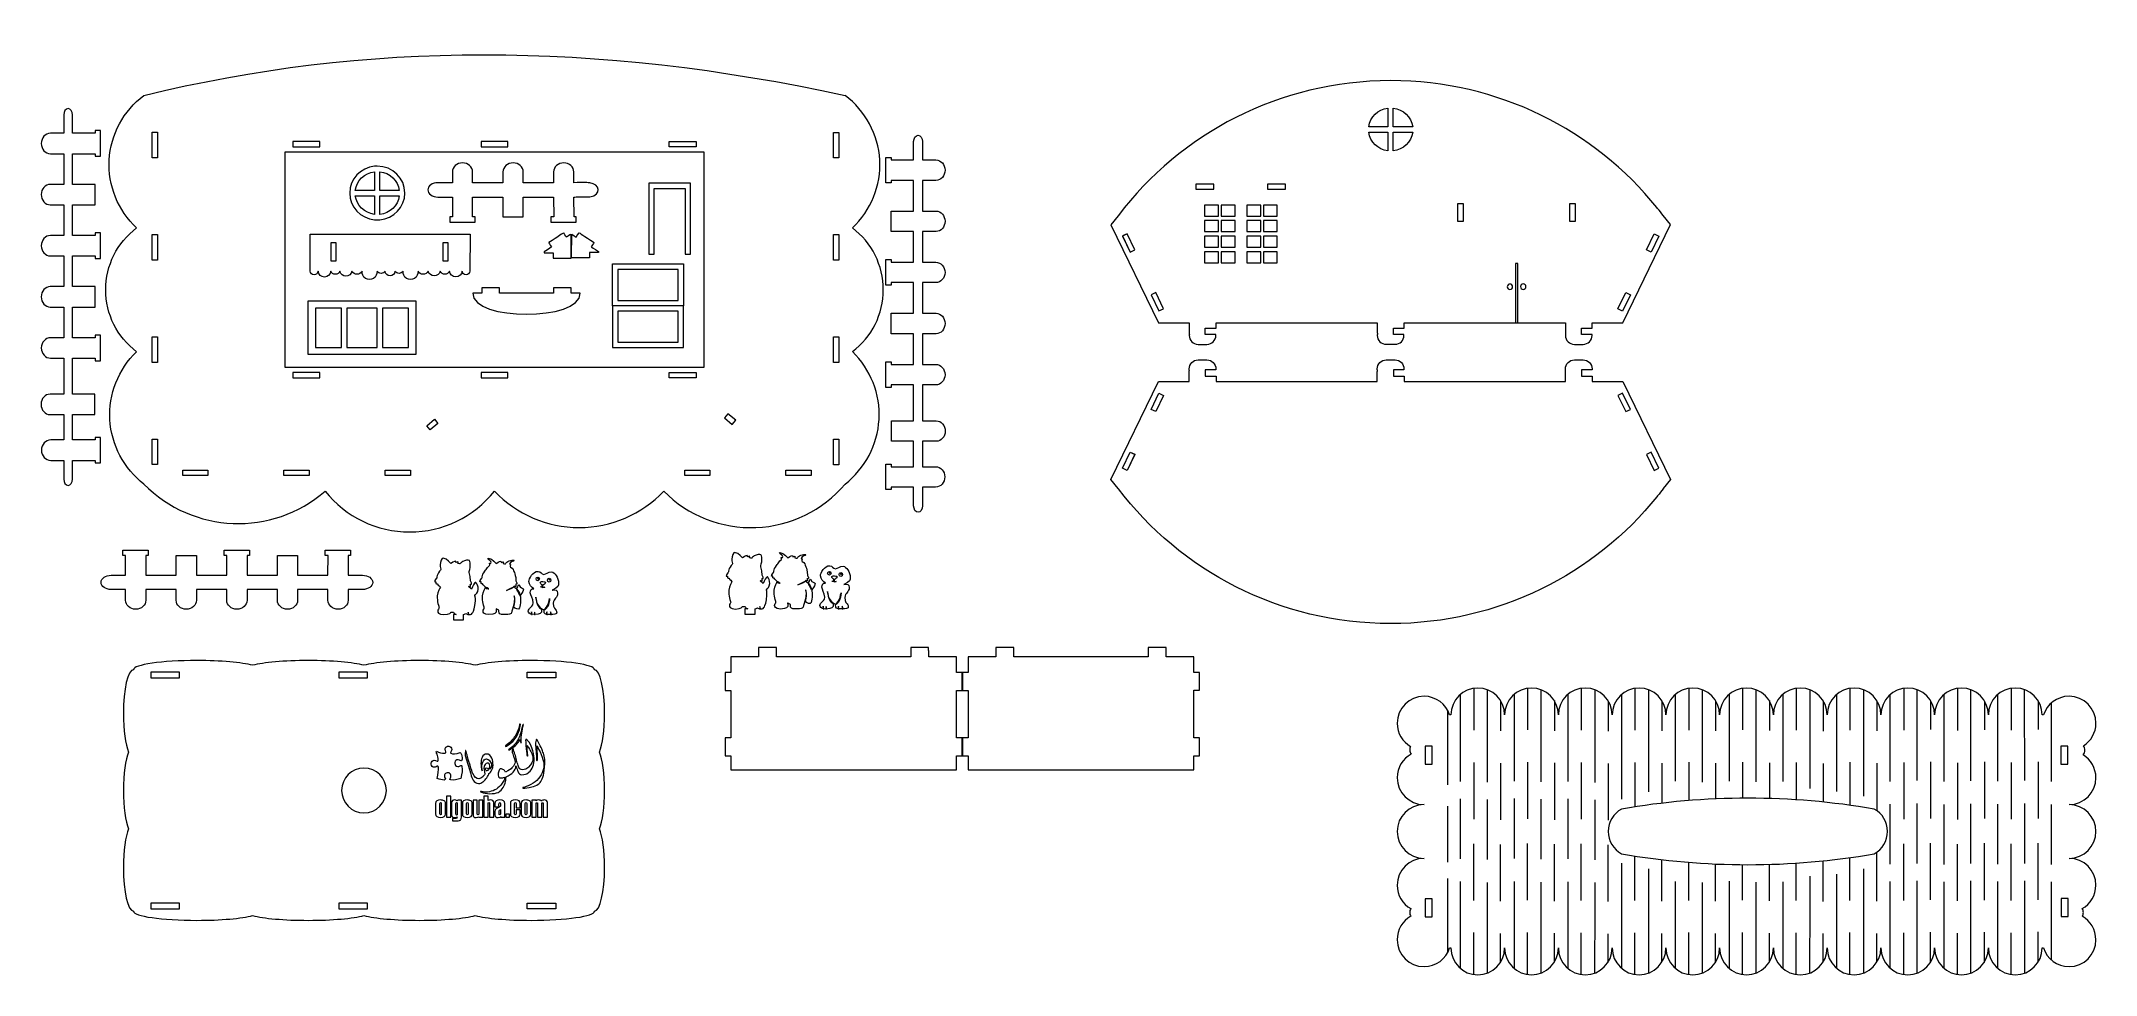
# Model space of a CAD drawing. Header units: millimetres. Extents: x -573 to 573, y -257 to 264.
import ezdxf

# ---------------------------------------------------------------- set-up
doc = ezdxf.new("R2010")
doc.units = ezdxf.units.MM
doc.header["$MEASUREMENT"] = 0
doc.layers.add('Layer 1', color=7, linetype='Continuous')

msp = doc.modelspace()

# ---------------------------------------------------------------- linework, layer by layer
at = {"layer": 'Layer 1', "color": 250, "lineweight": 9}
for points in [[(-516.0057, 233.8854), (-393.4828, 264.255), (-263.0607, 264.2624), (-124.739, 233.9076)], [(218.6833, -100.2689), (218.6833, -132.575), (218.6833, -148.7281), (218.6833, -148.7281)], [(226.1833, -96.7934), (226.1833, -112.3477), (226.1833, -120.1249), (226.1833, -120.1249)], [(233.6833, -97.6127), (233.6833, -129.9188), (233.6833, -149.1813), (233.6833, -149.1813)], [(248.6833, -100.1487), (248.6833, -132.4548), (248.6833, -148.6079), (248.6833, -148.6079)], [(256.1833, -96.6732), (256.1833, -112.2275), (256.1833, -120.0047), (256.1833, -120.0047)], [(263.6833, -97.4925), (263.6833, -129.7986), (263.6833, -149.0611), (263.6833, -149.0611)], [(278.6833, -100.3944), (278.6833, -132.7005), (278.6833, -148.8536), (278.6833, -148.8536)], [(286.1833, -96.9189), (286.1833, -112.4732), (286.1833, -120.2504), (286.1833, -120.2504)], [(293.6833, -97.7382), (293.6833, -130.0443), (293.6833, -149.3068), (293.6833, -149.3068)], [(308.6833, -100.2742), (308.6833, -139.1606), (308.6833, -158.6038), (308.6833, -158.6038)], [(316.1833, -96.7987), (316.1833, -112.353), (316.1833, -120.1302), (316.1833, -120.1302)], [(323.6833, -97.618), (323.6833, -133.2377), (323.6833, -154.476), (323.6833, -154.476)], [(338.6833, -100.2419), (338.6833, -132.548), (338.6833, -148.7011), (338.6833, -148.7011)], [(346.1833, -96.7664), (346.1833, -112.3207), (346.1833, -120.0979), (346.1833, -120.0979)], [(353.6833, -97.5857), (353.6833, -129.8918), (353.6833, -149.1543), (353.6833, -149.1543)], [(368.6833, -100.1217), (368.6833, -132.4278), (368.6833, -148.5809), (368.6833, -148.5809)], [(376.1833, -96.6462), (376.1833, -112.2005), (376.1833, -119.9777), (376.1833, -119.9777)], [(383.6833, -97.4655), (383.6833, -129.7716), (383.6833, -149.0341), (383.6833, -149.0341)], [(398.6833, -100.3674), (398.6833, -132.6735), (398.6833, -148.8266), (398.6833, -148.8266)], [(406.1833, -96.8919), (406.1833, -112.4462), (406.1833, -120.2234), (406.1833, -120.2234)], [(413.6833, -97.7112), (413.6833, -132.1457), (413.6833, -152.6772), (413.6833, -152.6772)], [(428.6833, -100.2472), (428.6833, -136.3294), (428.6833, -154.3705), (428.6833, -154.3705)], [(436.1833, -96.7717), (436.1833, -112.326), (436.1833, -120.1032), (436.1833, -120.1032)], [(443.6833, -97.591), (443.6833, -134.7528), (443.6833, -156.9105), (443.6833, -156.9105)], [(458.6908, -148.7202), (458.6908, -116.4141), (458.6908, -100.261), (458.6908, -100.261)], [(466.1833, -96.8984), (466.1833, -112.4527), (466.1833, -120.2299), (466.1833, -120.2299)], [(473.6908, -148.267), (473.6908, -115.9609), (473.6386, -97.6206), (473.6386, -97.6206)], [(488.6908, -148.8404), (488.6908, -116.5343), (488.6908, -100.3812), (488.6908, -100.3812)], [(496.1833, -97.0186), (496.1833, -112.5729), (496.1833, -120.3501), (496.1833, -120.3501)], [(503.6908, -148.3872), (503.6908, -116.0811), (503.6386, -97.7408), (503.6386, -97.7408)], [(518.6833, -148.6933), (518.6833, -116.3872), (518.6833, -100.2341), (518.6833, -100.2341)], [(526.1758, -96.8715), (526.1758, -112.4258), (526.1758, -120.203), (526.1758, -120.203)], [(533.6833, -148.2401), (533.6833, -115.934), (533.6311, -97.5937), (533.6311, -97.5937)], [(211.7957, -150.5962), (211.7957, -123.1643), (211.7957, -109.4483), (211.7957, -109.4483)], [(241.1833, -103.7626), (241.1833, -119.3169), (241.1833, -120.5781), (241.1833, -120.5781)], [(271.1833, -103.6424), (271.1833, -119.1967), (271.1833, -120.4579), (271.1833, -120.4579)], [(301.1833, -103.8881), (301.1833, -119.4424), (301.1833, -120.7036), (301.1833, -120.7036)], [(331.1833, -103.7679), (331.1833, -119.3222), (331.1833, -120.5834), (331.1833, -120.5834)], [(361.1833, -103.7356), (361.1833, -119.2899), (361.1833, -120.5511), (361.1833, -120.5511)], [(391.1833, -103.6154), (391.1833, -119.1697), (391.1833, -120.4309), (391.1833, -120.4309)], [(421.1833, -103.8611), (421.1833, -119.4154), (421.1833, -120.6766), (421.1833, -120.6766)], [(451.1833, -103.7409), (451.1833, -119.2952), (451.1833, -120.5564), (451.1833, -120.5564)], [(481.1833, -103.7871), (481.1833, -119.3414), (481.1833, -119.7767), (481.1833, -119.7767)], [(511.1833, -103.9073), (511.1833, -119.4616), (511.1833, -119.8969), (511.1833, -119.8969)], [(541.1758, -103.7602), (541.1758, -119.3145), (541.1758, -119.7498), (541.1758, -119.7498)], [(548.6833, -148.8135), (548.6833, -119.5176), (548.6833, -104.8696), (548.6833, -104.8696)], [(226.1833, -138.1168), (226.1833, -159.213), (226.1833, -169.761), (226.1833, -169.761)], [(241.1833, -138.57), (241.1833, -159.6662), (241.1833, -170.2142), (241.1833, -170.2142)], [(256.1833, -137.9966), (256.1833, -159.0928), (256.1833, -169.6408), (256.1833, -169.6408)], [(271.1833, -138.4498), (271.1833, -159.546), (271.1833, -170.094), (271.1833, -170.094)], [(286.1833, -138.2423), (286.1833, -159.3385), (286.1833, -169.8865), (286.1833, -169.8865)], [(301.1833, -138.6955), (301.1833, -159.7917), (301.1833, -170.3397), (301.1833, -170.3397)], [(316.1833, -138.1221), (316.1833, -154.671), (316.1833, -162.9454), (316.1833, -162.9454)], [(331.1833, -138.5753), (331.1833, -153.4717), (331.1833, -160.9198), (331.1833, -160.9198)], [(346.1833, -138.0898), (346.1833, -152.2355), (346.1833, -159.3083), (346.1833, -159.3083)], [(361.1833, -138.543), (361.1833, -151.8633), (361.1833, -158.5234), (361.1833, -158.5234)], [(376.1833, -137.9696), (376.1833, -151.4186), (376.1833, -158.1431), (376.1833, -158.1431)], [(391.1833, -138.4228), (391.1833, -151.7121), (391.1833, -158.3567), (391.1833, -158.3567)], [(406.1833, -138.2153), (406.1833, -152.0788), (406.1833, -159.0105), (406.1833, -159.0105)], [(421.1833, -138.6685), (421.1833, -153.0641), (421.1833, -160.2618), (421.1833, -160.2618)], [(436.1833, -138.0951), (436.1833, -154.0744), (436.1833, -162.0639), (436.1833, -162.0639)], [(451.1833, -138.5483), (451.1833, -156.2396), (451.1833, -165.0852), (451.1833, -165.0852)], [(466.1833, -138.2218), (466.1833, -159.318), (466.1833, -169.866), (466.1833, -169.866)], [(481.1833, -137.7686), (481.1833, -158.8648), (481.1833, -169.4128), (481.1833, -169.4128)], [(496.1833, -138.342), (496.1833, -159.4382), (496.1833, -169.9862), (496.1833, -169.9862)], [(511.1833, -137.8888), (511.1833, -158.985), (511.1833, -169.533), (511.1833, -169.533)], [(526.1758, -138.1949), (526.1758, -159.2911), (526.1758, -169.8391), (526.1758, -169.8391)], [(541.1758, -137.7417), (541.1758, -158.8379), (541.1758, -169.3859), (541.1758, -169.3859)], [(218.6833, -158.4125), (218.6833, -180.7081), (218.6833, -191.8559), (218.6833, -191.8559)], [(233.6833, -158.8657), (233.6833, -181.1613), (233.6833, -192.3091), (233.6833, -192.3091)], [(248.6833, -158.2923), (248.6833, -180.5879), (248.6833, -191.7357), (248.6833, -191.7357)], [(263.6833, -158.7455), (263.6833, -181.0411), (263.6833, -192.1889), (263.6833, -192.1889)], [(278.6833, -158.538), (278.6833, -180.8336), (278.6833, -191.9814), (278.6833, -191.9814)], [(293.6833, -158.9912), (293.6833, -181.2868), (293.6833, -192.4346), (293.6833, -192.4346)], [(211.7882, -193.883), (211.7882, -173.006), (211.7882, -162.5676), (211.7882, -162.5676)], [(458.6833, -194.9485), (458.6833, -172.6529), (458.6833, -161.5051), (458.6833, -161.5051)], [(473.6833, -194.4953), (473.6833, -172.1997), (473.6833, -161.0519), (473.6833, -161.0519)], [(488.6833, -195.0687), (488.6833, -172.7731), (488.6833, -161.6253), (488.6833, -161.6253)], [(503.6833, -194.6155), (503.6833, -172.3199), (503.6833, -161.1721), (503.6833, -161.1721)], [(518.6758, -194.9216), (518.6758, -172.626), (518.6758, -161.4782), (518.6758, -161.4782)], [(533.6758, -194.4684), (533.6758, -172.1728), (533.6758, -161.025), (533.6758, -161.025)], [(548.6758, -195.0418), (548.6758, -172.7462), (548.6758, -161.5984), (548.6758, -161.5984)], [(226.1833, -215.1392), (226.1833, -194.043), (226.1833, -183.495), (226.1833, -183.495)], [(256.1833, -215.019), (256.1833, -193.9228), (256.1833, -183.3748), (256.1833, -183.3748)], [(481.1833, -214.791), (481.1833, -193.6948), (481.1833, -183.1468), (481.1833, -183.1468)], [(511.1833, -214.9112), (511.1833, -193.815), (511.1833, -183.267), (511.1833, -183.267)], [(541.1758, -214.7641), (541.1758, -193.6679), (541.1758, -183.1199), (541.1758, -183.1199)], [(241.1833, -215.5924), (241.1833, -194.4962), (241.1833, -183.9482), (241.1833, -183.9482)], [(271.1833, -215.4722), (271.1833, -194.376), (271.1833, -183.828), (271.1833, -183.828)], [(286.1833, -215.2647), (286.1833, -194.1684), (286.1833, -183.6204), (286.1833, -183.6204)], [(301.1833, -215.7179), (301.1833, -194.6216), (301.1833, -184.0736), (301.1833, -184.0736)], [(308.6908, -194.3755), (308.6908, -233.5287), (308.6908, -253.1053), (308.6908, -253.1053)], [(316.1833, -215.1445), (316.1833, -198.6394), (316.1833, -190.3869), (316.1833, -190.3869)], [(331.1833, -215.5977), (331.1833, -200.1412), (331.1833, -192.413), (331.1833, -192.413)], [(346.1833, -215.1122), (346.1833, -201.0423), (346.1833, -194.0074), (346.1833, -194.0074)], [(361.1833, -215.5654), (361.1833, -201.7285), (361.1833, -194.8102), (361.1833, -194.8102)], [(406.1833, -215.2377), (406.1833, -201.2954), (406.1833, -194.3242), (406.1833, -194.3242)], [(421.1833, -215.6909), (421.1833, -200.6126), (421.1833, -193.0735), (421.1833, -193.0735)], [(436.1833, -215.1175), (436.1833, -199.2203), (436.1833, -191.2718), (436.1833, -191.2718)], [(451.1833, -215.5707), (451.1833, -197.3577), (451.1833, -188.2513), (451.1833, -188.2513)], [(466.1833, -215.2442), (466.1833, -194.148), (466.1833, -183.6), (466.1833, -183.6)], [(496.1833, -215.3644), (496.1833, -194.2682), (496.1833, -183.7202), (496.1833, -183.7202)], [(526.1758, -215.2173), (526.1758, -194.1211), (526.1758, -183.5731), (526.1758, -183.5731)], [(211.7882, -243.9028), (211.7882, -216.6018), (211.7882, -202.9512), (211.7882, -202.9512)], [(218.6908, -204.6408), (218.6908, -236.9469), (218.6908, -253.1), (218.6908, -253.1)], [(233.6908, -205.094), (233.6908, -237.4001), (233.6386, -255.7404), (233.6386, -255.7404)], [(248.6908, -204.5206), (248.6908, -236.8267), (248.6908, -252.9798), (248.6908, -252.9798)], [(263.6908, -204.9738), (263.6908, -237.2799), (263.6386, -255.6202), (263.6386, -255.6202)], [(278.6908, -204.7662), (278.6908, -237.0724), (278.6908, -253.2255), (278.6908, -253.2255)], [(293.6908, -205.2194), (293.6908, -237.5256), (293.6386, -255.8659), (293.6386, -255.8659)], [(323.6908, -197.4445), (323.6908, -234.6334), (323.6386, -255.7457), (323.6386, -255.7457)], [(338.6908, -204.6138), (338.6908, -236.9199), (338.6908, -253.073), (338.6908, -253.073)], [(353.6908, -205.067), (353.6908, -237.3731), (353.6386, -255.7134), (353.6386, -255.7134)], [(368.6908, -204.4936), (368.6908, -236.7997), (368.6908, -252.9528), (368.6908, -252.9528)], [(376.1833, -214.992), (376.1833, -201.7932), (376.1833, -195.1939), (376.1833, -195.1939)], [(383.6908, -204.9468), (383.6908, -237.2529), (383.6386, -255.5932), (383.6386, -255.5932)], [(391.1833, -215.4452), (391.1833, -201.8345), (391.1833, -195.0292), (391.1833, -195.0292)], [(398.6908, -204.7393), (398.6908, -237.0454), (398.6908, -253.1985), (398.6908, -253.1985)], [(413.6908, -201.5723), (413.6908, -236.1876), (413.6386, -255.8389), (413.6386, -255.8389)], [(428.6908, -200.5139), (428.6908, -235.5568), (428.6908, -253.0783), (428.6908, -253.0783)], [(443.6908, -197.5505), (443.6908, -234.6546), (443.6386, -255.7187), (443.6386, -255.7187)], [(458.6833, -253.0921), (458.6833, -220.786), (458.6833, -204.6329), (458.6833, -204.6329)], [(473.6833, -255.7483), (473.6833, -223.4422), (473.6833, -204.1796), (473.6833, -204.1796)], [(488.6833, -253.2123), (488.6833, -220.9062), (488.6833, -204.753), (488.6833, -204.753)], [(503.6833, -255.8685), (503.6833, -223.5624), (503.6833, -204.2998), (503.6833, -204.2998)], [(518.6758, -253.0652), (518.6758, -220.7591), (518.6758, -204.606), (518.6758, -204.606)], [(533.6758, -255.7214), (533.6758, -223.4153), (533.6758, -204.1528), (533.6758, -204.1528)], [(548.6758, -248.4605), (548.6758, -219.3043), (548.6758, -204.7262), (548.6758, -204.7262)], [(226.1833, -256.4626), (226.1833, -240.9083), (226.1833, -233.1311), (226.1833, -233.1311)], [(241.1833, -249.5739), (241.1833, -234.0196), (241.1833, -233.5843), (241.1833, -233.5843)], [(256.1833, -256.3424), (256.1833, -240.7881), (256.1833, -233.0109), (256.1833, -233.0109)], [(271.1833, -249.4537), (271.1833, -233.8994), (271.1833, -233.4641), (271.1833, -233.4641)], [(286.1833, -256.5881), (286.1833, -241.0338), (286.1833, -233.2566), (286.1833, -233.2566)], [(301.1833, -249.6994), (301.1833, -234.1451), (301.1833, -233.7098), (301.1833, -233.7098)], [(316.1833, -256.4679), (316.1833, -240.9136), (316.1833, -233.1364), (316.1833, -233.1364)], [(331.1833, -249.5792), (331.1833, -234.0249), (331.1833, -233.5896), (331.1833, -233.5896)], [(346.1833, -256.4356), (346.1833, -240.8813), (346.1833, -233.1041), (346.1833, -233.1041)], [(361.1833, -249.5469), (361.1833, -233.9926), (361.1833, -233.5573), (361.1833, -233.5573)], [(376.1833, -256.3154), (376.1833, -240.7611), (376.1833, -232.9839), (376.1833, -232.9839)], [(391.1833, -249.4267), (391.1833, -233.8724), (391.1833, -233.4371), (391.1833, -233.4371)], [(406.1833, -256.5611), (406.1833, -241.0068), (406.1833, -233.2296), (406.1833, -233.2296)], [(421.1833, -249.6724), (421.1833, -234.1181), (421.1833, -233.6828), (421.1833, -233.6828)], [(436.1833, -256.4409), (436.1833, -240.8866), (436.1833, -233.1094), (436.1833, -233.1094)], [(451.1833, -249.5522), (451.1833, -233.9979), (451.1833, -233.5626), (451.1833, -233.5626)], [(466.1833, -256.5676), (466.1833, -241.0133), (466.1833, -233.2361), (466.1833, -233.2361)], [(481.1833, -249.5984), (481.1833, -234.0441), (481.1833, -232.7829), (481.1833, -232.7829)], [(496.1833, -256.6878), (496.1833, -241.1335), (496.1833, -233.3563), (496.1833, -233.3563)], [(511.1833, -249.7186), (511.1833, -234.1643), (511.1833, -232.9031), (511.1833, -232.9031)], [(526.1758, -256.5407), (526.1758, -240.9864), (526.1758, -233.2092), (526.1758, -233.2092)], [(541.1758, -249.5715), (541.1758, -234.0172), (541.1758, -232.756), (541.1758, -232.756)]]:
    msp.add_open_spline(points, degree=3, dxfattribs=at)
for points, knots in [([(77.2484, 95.0818), (77.2484, 95.0818), (72.348, 95.0818), (72.348, 95.0818), (72.348, 95.0818), (69.598, 95.0818), (67.348, 97.3318), (67.348, 100.0819), (67.348, 100.0819), (67.348, 100.0819), (67.348, 100.6475), (67.348, 100.6475), (67.348, 100.6475), (67.348, 100.6475), (67.4473, 100.6475), (67.4473, 100.6475), (67.4473, 100.6475), (67.3823, 100.9677), (67.348, 101.2986), (67.348, 101.6372), (67.348, 101.6372), (67.348, 101.6372), (67.348, 104.1475), (67.348, 104.1475), (67.348, 104.1475), (67.348, 104.1475), (67.348, 104.5554), (67.348, 104.5554), (67.348, 104.5554), (67.348, 104.5554), (67.348, 107.1475), (67.348, 107.1475), (67.348, 107.1475), (67.348, 107.1475), (63.697, 107.1475), (63.697, 107.1475), (63.697, 107.1475), (63.697, 107.1475), (56.8557, 107.1475), (56.8557, 107.1475), (56.8557, 107.1475), (56.8557, 107.1475), (56.8434, 107.1729), (56.8434, 107.1729), (56.8434, 107.1729), (56.8434, 107.1729), (56.7917, 107.1475), (56.7917, 107.1475), (56.7917, 107.1475), (56.7917, 107.1475), (50.1728, 107.1475), (50.1728, 107.1475), (50.1728, 107.1475), (50.1728, 107.1475), (23.6348, 161.8003), (23.6348, 161.8003), (23.6348, 161.8003), (23.6348, 161.8003), (27.6679, 166.8495), (27.6679, 166.8495), (27.6679, 166.8495), (27.6679, 166.8495), (27.8177, 166.9221), (27.8177, 166.9221), (27.8177, 166.9221), (27.8177, 166.9221), (27.8162, 166.9252), (27.8162, 166.9252), (27.8162, 166.9252), (62.3778, 212.615), (117.6127, 242.2002), (179.8558, 242.2002), (179.8558, 242.2002), (240.0458, 242.2002), (293.6814, 214.5335), (328.4074, 171.3923), (328.4074, 171.3923), (328.4074, 171.3923), (328.8228, 170.8723), (328.8228, 170.8723), (328.8228, 170.8723), (329.8448, 169.5936), (330.852, 168.303), (331.8404, 166.9976), (331.8404, 166.9976), (331.8404, 166.9976), (331.833, 166.9822), (331.833, 166.9822), (331.833, 166.9822), (331.833, 166.9822), (331.9908, 166.9062), (331.9908, 166.9062), (331.9908, 166.9062), (331.9908, 166.9062), (336.0179, 161.8645), (336.0179, 161.8645), (336.0179, 161.8645), (336.0179, 161.8645), (309.4487, 107.1475), (309.4487, 107.1475), (309.4487, 107.1475), (309.4487, 107.1475), (302.8613, 107.1475), (302.8613, 107.1475), (302.8613, 107.1475), (302.8613, 107.1475), (302.8443, 107.1556), (302.8443, 107.1556), (302.8443, 107.1556), (302.8443, 107.1556), (302.8404, 107.1475), (302.8404, 107.1475), (302.8404, 107.1475), (302.8404, 107.1475), (297.3243, 107.1475), (297.3243, 107.1475), (297.3243, 107.1475), (297.3243, 107.1475), (293.4857, 107.1475), (293.4857, 107.1475), (293.4857, 107.1475), (293.4857, 107.1475), (292.348, 107.1475), (292.348, 107.1475), (292.348, 107.1475), (292.348, 107.1475), (292.348, 104.1475), (292.348, 104.1475), (292.348, 104.1475), (292.348, 104.1475), (292.2692, 104.1475), (292.2692, 104.1475), (292.2692, 104.1475), (292.2692, 104.1475), (286.3135, 104.1475), (286.3135, 104.1475), (286.3135, 104.1475), (286.3135, 104.1475), (286.3135, 100.6475), (286.3135, 100.6475), (286.3135, 100.6475), (286.3135, 100.6475), (292.2484, 100.6475), (292.2484, 100.6475), (292.2484, 100.6475), (292.2484, 100.6475), (292.2484, 100.0819), (292.2484, 100.0819), (292.2484, 100.0819), (292.2484, 97.3318), (289.9984, 95.0818), (287.2484, 95.0818), (287.2484, 95.0818), (287.2484, 95.0818), (282.348, 95.0818), (282.348, 95.0818), (282.348, 95.0818), (279.598, 95.0818), (277.348, 97.3318), (277.348, 100.0819), (277.348, 100.0819), (277.348, 100.0819), (277.348, 100.6475), (277.348, 100.6475), (277.348, 100.6475), (277.348, 100.6475), (277.4473, 100.6475), (277.4473, 100.6475), (277.4473, 100.6475), (277.3823, 100.9677), (277.348, 101.2986), (277.348, 101.6372), (277.348, 101.6372), (277.348, 101.6372), (277.348, 104.1475), (277.348, 104.1475), (277.348, 104.1475), (277.348, 104.1475), (277.348, 104.6767), (277.348, 104.6767), (277.348, 104.6767), (277.348, 104.6767), (277.348, 107.1475), (277.348, 107.1475), (277.348, 107.1475), (277.348, 107.1475), (193.9139, 107.1475), (193.9139, 107.1475), (193.9139, 107.1475), (193.9139, 107.1475), (193.9139, 107.1578), (193.9139, 107.1578), (193.9139, 107.1578), (193.9139, 107.1578), (187.348, 107.1578), (187.348, 107.1578), (187.348, 107.1578), (187.348, 107.1578), (187.348, 104.17), (187.348, 104.17), (187.348, 104.17), (187.348, 104.17), (181.348, 104.17), (181.348, 104.17), (181.348, 104.17), (181.348, 104.17), (181.348, 101.1681), (181.348, 101.1681), (181.348, 101.1681), (181.348, 101.1681), (181.348, 100.67), (181.348, 100.67), (181.348, 100.67), (181.348, 100.67), (187.2488, 100.67), (187.2488, 100.67), (187.2488, 100.67), (187.2488, 100.67), (187.2488, 100.1044), (187.2488, 100.1044), (187.2488, 100.1044), (187.2488, 97.3543), (184.9988, 95.1043), (182.2488, 95.1043), (182.2488, 95.1043), (182.2488, 95.1043), (177.3484, 95.1043), (177.3484, 95.1043), (177.3484, 95.1043), (174.5984, 95.1043), (172.3484, 97.3543), (172.3484, 100.1044), (172.3484, 100.1044), (172.3484, 100.1044), (172.3484, 100.67), (172.3484, 100.67), (172.3484, 100.67), (172.3484, 100.67), (172.4469, 100.67), (172.4469, 100.67), (172.4469, 100.67), (172.3822, 100.9896), (172.348, 101.3199), (172.348, 101.6578), (172.348, 101.6578), (172.348, 101.6578), (172.348, 104.17), (172.348, 104.17), (172.348, 104.17), (172.348, 104.17), (172.348, 104.5113), (172.348, 104.5113), (172.348, 104.5113), (172.348, 104.5113), (172.348, 107.1475), (172.348, 107.1475), (172.348, 107.1475), (172.348, 107.1475), (82.348, 107.1475), (82.348, 107.1475), (82.348, 107.1475), (82.348, 107.1475), (82.348, 104.1475), (82.348, 104.1475), (82.348, 104.1475), (82.348, 104.1475), (76.3681, 104.1475), (76.3681, 104.1475), (76.3681, 104.1475), (76.3681, 104.1475), (76.348, 101.1475), (76.348, 101.1475), (76.348, 101.1475), (76.348, 101.1475), (76.3681, 101.1475), (76.3681, 101.1475), (76.3681, 101.1475), (76.3681, 101.1475), (76.3681, 100.6475), (76.3681, 100.6475), (76.3681, 100.6475), (76.3681, 100.6475), (82.2484, 100.6475), (82.2484, 100.6475), (82.2484, 100.6475), (82.2484, 100.6475), (82.2484, 100.0819), (82.2484, 100.0819), (82.2484, 100.0819), (82.2484, 97.3318), (79.9984, 95.0818), (77.2484, 95.0818)], [0, 0, 0, 0, 0.013513514, 0.013513514, 0.013513514, 0.013513514, 0.027027027, 0.027027027, 0.027027027, 0.027027027, 0.040540541, 0.040540541, 0.040540541, 0.040540541, 0.054054054, 0.054054054, 0.054054054, 0.054054054, 0.067567568, 0.067567568, 0.067567568, 0.067567568, 0.081081081, 0.081081081, 0.081081081, 0.081081081, 0.094594595, 0.094594595, 0.094594595, 0.094594595, 0.108108108, 0.108108108, 0.108108108, 0.108108108, 0.121621622, 0.121621622, 0.121621622, 0.121621622, 0.135135135, 0.135135135, 0.135135135, 0.135135135, 0.148648649, 0.148648649, 0.148648649, 0.148648649, 0.162162162, 0.162162162, 0.162162162, 0.162162162, 0.175675676, 0.175675676, 0.175675676, 0.175675676, 0.189189189, 0.189189189, 0.189189189, 0.189189189, 0.202702703, 0.202702703, 0.202702703, 0.202702703, 0.216216216, 0.216216216, 0.216216216, 0.216216216, 0.22972973, 0.22972973, 0.22972973, 0.22972973, 0.243243243, 0.243243243, 0.243243243, 0.243243243, 0.256756757, 0.256756757, 0.256756757, 0.256756757, 0.27027027, 0.27027027, 0.27027027, 0.27027027, 0.283783784, 0.283783784, 0.283783784, 0.283783784, 0.297297297, 0.297297297, 0.297297297, 0.297297297, 0.310810811, 0.310810811, 0.310810811, 0.310810811, 0.324324324, 0.324324324, 0.324324324, 0.324324324, 0.337837838, 0.337837838, 0.337837838, 0.337837838, 0.351351351, 0.351351351, 0.351351351, 0.351351351, 0.364864865, 0.364864865, 0.364864865, 0.364864865, 0.378378378, 0.378378378, 0.378378378, 0.378378378, 0.391891892, 0.391891892, 0.391891892, 0.391891892, 0.405405405, 0.405405405, 0.405405405, 0.405405405, 0.418918919, 0.418918919, 0.418918919, 0.418918919, 0.432432432, 0.432432432, 0.432432432, 0.432432432, 0.445945946, 0.445945946, 0.445945946, 0.445945946, 0.459459459, 0.459459459, 0.459459459, 0.459459459, 0.472972973, 0.472972973, 0.472972973, 0.472972973, 0.486486486, 0.486486486, 0.486486486, 0.486486486, 0.5, 0.5, 0.5, 0.5, 0.513513514, 0.513513514, 0.513513514, 0.513513514, 0.527027027, 0.527027027, 0.527027027, 0.527027027, 0.540540541, 0.540540541, 0.540540541, 0.540540541, 0.554054054, 0.554054054, 0.554054054, 0.554054054, 0.567567568, 0.567567568, 0.567567568, 0.567567568, 0.581081081, 0.581081081, 0.581081081, 0.581081081, 0.594594595, 0.594594595, 0.594594595, 0.594594595, 0.608108108, 0.608108108, 0.608108108, 0.608108108, 0.621621622, 0.621621622, 0.621621622, 0.621621622, 0.635135135, 0.635135135, 0.635135135, 0.635135135, 0.648648649, 0.648648649, 0.648648649, 0.648648649, 0.662162162, 0.662162162, 0.662162162, 0.662162162, 0.675675676, 0.675675676, 0.675675676, 0.675675676, 0.689189189, 0.689189189, 0.689189189, 0.689189189, 0.702702703, 0.702702703, 0.702702703, 0.702702703, 0.716216216, 0.716216216, 0.716216216, 0.716216216, 0.72972973, 0.72972973, 0.72972973, 0.72972973, 0.743243243, 0.743243243, 0.743243243, 0.743243243, 0.756756757, 0.756756757, 0.756756757, 0.756756757, 0.77027027, 0.77027027, 0.77027027, 0.77027027, 0.783783784, 0.783783784, 0.783783784, 0.783783784, 0.797297297, 0.797297297, 0.797297297, 0.797297297, 0.810810811, 0.810810811, 0.810810811, 0.810810811, 0.824324324, 0.824324324, 0.824324324, 0.824324324, 0.837837838, 0.837837838, 0.837837838, 0.837837838, 0.851351351, 0.851351351, 0.851351351, 0.851351351, 0.864864865, 0.864864865, 0.864864865, 0.864864865, 0.878378378, 0.878378378, 0.878378378, 0.878378378, 0.891891892, 0.891891892, 0.891891892, 0.891891892, 0.905405405, 0.905405405, 0.905405405, 0.905405405, 0.918918919, 0.918918919, 0.918918919, 0.918918919, 0.932432432, 0.932432432, 0.932432432, 0.932432432, 0.945945946, 0.945945946, 0.945945946, 0.945945946, 0.959459459, 0.959459459, 0.959459459, 0.959459459, 0.972972973, 0.972972973, 0.972972973, 0.972972973, 1, 1, 1, 1]), ([(-516.0062, 17.1304), (-527.2821, 25.7868), (-534.2218, 38.9307), (-535.0101, 53.1243), (-535.0101, 53.1243), (-535.7984, 67.3179), (-530.357, 81.1493), (-520.1091, 91.0013), (-520.1091, 91.0013), (-530.9806, 99.1405), (-537.3808, 111.9271), (-537.3808, 125.5078), (-537.3808, 125.5078), (-537.3808, 139.0886), (-530.9806, 151.8752), (-520.1091, 160.0144), (-520.1091, 160.0144), (-530.5811, 169.7487), (-536.1799, 183.637), (-535.3869, 197.9125), (-535.3869, 197.9125), (-534.5939, 212.188), (-527.4914, 225.3708), (-516.0057, 233.8854)], [0, 0, 0, 0, 0.142857143, 0.142857143, 0.142857143, 0.142857143, 0.285714286, 0.285714286, 0.285714286, 0.285714286, 0.428571429, 0.428571429, 0.428571429, 0.428571429, 0.571428571, 0.571428571, 0.571428571, 0.571428571, 0.714285714, 0.714285714, 0.714285714, 0.714285714, 1, 1, 1, 1]), ([(-516.0778, 17.1526), (-488.6801, -10.6372), (-444.4121, -12.3779), (-414.9169, 13.1747), (-414.9169, 13.1747), (-403.4497, -1.2078), (-386.0568, -9.5848), (-367.6625, -9.5848), (-367.6625, -9.5848), (-349.2683, -9.5848), (-331.8753, -1.2077), (-320.4082, 13.1748), (-320.4082, 13.1748), (-308.1002, 0.2267), (-291.0183, -7.1038), (-273.1538, -7.1038), (-273.1538, -7.1038), (-255.2894, -7.1039), (-238.2074, 0.2267), (-225.8994, 13.1747), (-225.8994, 13.1747), (-212.3549, -0.511), (-193.6827, -7.8746), (-174.4428, -7.1181), (-174.4428, -7.1181), (-155.2029, -6.3615), (-137.1665, 2.4456), (-124.7385, 17.1526), (-124.7385, 17.1526), (-113.4626, 25.809), (-106.5229, 38.9529), (-105.7346, 53.1465), (-105.7346, 53.1465), (-104.9463, 67.3401), (-110.3877, 81.1716), (-120.6356, 91.0235), (-120.6356, 91.0235), (-109.7641, 99.1627), (-103.3639, 111.9493), (-103.3639, 125.53), (-103.3639, 125.53), (-103.3639, 139.1108), (-109.7641, 151.8974), (-120.6356, 160.0365), (-120.6356, 160.0365), (-110.1636, 169.7709), (-104.5648, 183.6592), (-105.3578, 197.9347), (-105.3578, 197.9347), (-106.1508, 212.2102), (-113.2533, 225.393), (-124.739, 233.9076)], [0, 0, 0, 0, 0.071428571, 0.071428571, 0.071428571, 0.071428571, 0.142857143, 0.142857143, 0.142857143, 0.142857143, 0.214285714, 0.214285714, 0.214285714, 0.214285714, 0.285714286, 0.285714286, 0.285714286, 0.285714286, 0.357142857, 0.357142857, 0.357142857, 0.357142857, 0.428571429, 0.428571429, 0.428571429, 0.428571429, 0.5, 0.5, 0.5, 0.5, 0.571428571, 0.571428571, 0.571428571, 0.571428571, 0.642857143, 0.642857143, 0.642857143, 0.642857143, 0.714285714, 0.714285714, 0.714285714, 0.714285714, 0.785714286, 0.785714286, 0.785714286, 0.785714286, 0.857142857, 0.857142857, 0.857142857, 0.857142857, 1, 1, 1, 1]), ([(-543.2782, 200.0419), (-543.2782, 200.0419), (-543.2782, 201.4498), (-543.2782, 201.4498), (-543.2782, 201.4498), (-543.2782, 201.4498), (-555.8282, 201.4498), (-555.8282, 201.4498), (-555.8282, 201.4498), (-555.8282, 201.4498), (-555.8282, 184.3386), (-555.8282, 184.3386), (-555.8282, 184.3386), (-555.8282, 184.3386), (-543.3282, 184.3386), (-543.3282, 184.3386), (-543.3282, 184.3386), (-543.3282, 184.3386), (-543.3282, 172.9312), (-543.3282, 172.9312), (-543.3282, 172.9312), (-543.3282, 172.9312), (-555.8282, 172.9312), (-555.8282, 172.9312), (-555.8282, 172.9312), (-555.8282, 172.9312), (-555.8282, 155.8201), (-555.8282, 155.8201), (-555.8282, 155.8201), (-555.8282, 155.8201), (-543.2782, 155.8201), (-543.2782, 155.8201), (-543.2782, 155.8201), (-543.2782, 155.8201), (-543.2782, 157.2642), (-543.2782, 157.2642), (-543.2782, 157.2642), (-543.2782, 157.2642), (-540.2782, 157.2642), (-540.2782, 157.2642), (-540.2782, 157.2642), (-540.2782, 157.2642), (-540.2782, 143.0048), (-540.2782, 143.0048), (-540.2782, 143.0048), (-540.2782, 143.0048), (-543.2782, 143.0048), (-543.2782, 143.0048), (-543.2782, 143.0048), (-543.2782, 143.0048), (-543.2782, 144.4127), (-543.2782, 144.4127), (-543.2782, 144.4127), (-543.2782, 144.4127), (-555.8282, 144.4127), (-555.8282, 144.4127), (-555.8282, 144.4127), (-555.8282, 144.4127), (-555.8282, 127.3016), (-555.8282, 127.3016), (-555.8282, 127.3016), (-555.8282, 127.3016), (-543.3282, 127.3016), (-543.3282, 127.3016), (-543.3282, 127.3016), (-543.3282, 127.3016), (-543.3282, 115.8942), (-543.3282, 115.8942), (-543.3282, 115.8942), (-543.3282, 115.8942), (-555.8282, 115.8942), (-555.8282, 115.8942), (-555.8282, 115.8942), (-555.8282, 115.8942), (-555.8282, 98.7831), (-555.8282, 98.7831), (-555.8282, 98.7831), (-555.8282, 98.7831), (-543.2782, 98.7831), (-543.2782, 98.7831), (-543.2782, 98.7831), (-543.2782, 98.7831), (-543.2782, 100.2271), (-543.2782, 100.2271), (-543.2782, 100.2271), (-543.2782, 100.2271), (-540.2782, 100.2271), (-540.2782, 100.2271), (-540.2782, 100.2271), (-540.2782, 100.2271), (-540.2782, 85.9679), (-540.2782, 85.9679), (-540.2782, 85.9679), (-540.2782, 85.9679), (-543.2782, 85.9679), (-543.2782, 85.9679), (-543.2782, 85.9679), (-543.2782, 85.9679), (-543.2782, 87.3757), (-543.2782, 87.3757), (-543.2782, 87.3757), (-543.2782, 87.3757), (-555.8282, 87.3757), (-555.8282, 87.3757), (-555.8282, 87.3757), (-555.8282, 87.3757), (-555.8282, 67.3146), (-555.8282, 67.3146), (-555.8282, 67.3146), (-555.8282, 67.3146), (-543.4333, 67.3146), (-543.4333, 67.3146), (-543.4333, 67.3146), (-543.4333, 67.3146), (-543.4333, 55.9072), (-543.4333, 55.9072), (-543.4333, 55.9072), (-543.4333, 55.9072), (-555.8282, 55.9072), (-555.8282, 55.9072), (-555.8282, 55.9072), (-555.8282, 55.9072), (-555.8282, 41.746), (-555.8282, 41.746), (-555.8282, 41.746), (-555.8282, 41.746), (-543.2782, 41.746), (-543.2782, 41.746), (-543.2782, 41.746), (-543.2782, 41.746), (-543.2782, 43.1901), (-543.2782, 43.1901), (-543.2782, 43.1901), (-543.2782, 43.1901), (-540.2782, 43.1901), (-540.2782, 43.1901), (-540.2782, 43.1901), (-540.2782, 43.1901), (-540.2782, 28.9308), (-540.2782, 28.9308), (-540.2782, 28.9308), (-540.2782, 28.9308), (-543.2782, 28.9308), (-543.2782, 28.9308), (-543.2782, 28.9308), (-543.2782, 28.9308), (-543.2782, 30.3386), (-543.2782, 30.3386), (-543.2782, 30.3386), (-543.2782, 30.3386), (-555.8282, 30.3386), (-555.8282, 30.3386), (-555.8282, 30.3386), (-555.8282, 30.3386), (-555.8282, 19.9027), (-555.8282, 19.9027), (-555.8282, 19.9027), (-555.8282, 17.9421), (-556.9532, 16.3379), (-558.3282, 16.3379), (-558.3282, 16.3379), (-558.3282, 16.3379), (-558.3282, 16.3379), (-558.3282, 16.3379), (-558.3282, 16.3379), (-559.7032, 16.3379), (-560.8282, 17.9421), (-560.8282, 19.9027), (-560.8282, 19.9027), (-560.8282, 19.9027), (-560.8282, 30.3386), (-560.8282, 30.3386), (-560.8282, 30.3386), (-560.8282, 30.3386), (-568.0773, 30.3386), (-568.0773, 30.3386), (-568.0773, 30.3386), (-570.9068, 30.3386), (-573.2218, 32.9052), (-573.2218, 36.0422), (-573.2218, 36.0422), (-573.2218, 36.0422), (-573.2218, 36.0425), (-573.2218, 36.0425), (-573.2218, 36.0425), (-573.2218, 39.1795), (-570.9068, 41.746), (-568.0773, 41.746), (-568.0773, 41.746), (-568.0773, 41.746), (-560.8282, 41.746), (-560.8282, 41.746), (-560.8282, 41.746), (-560.8282, 41.746), (-560.8282, 55.9072), (-560.8282, 55.9072), (-560.8282, 55.9072), (-560.8282, 55.9072), (-568.4334, 55.9072), (-568.4334, 55.9072), (-568.4334, 55.9072), (-571.1834, 55.9072), (-573.4333, 58.4737), (-573.4333, 61.6108), (-573.4333, 61.6108), (-573.4333, 61.6108), (-573.4333, 61.611), (-573.4333, 61.611), (-573.4333, 61.611), (-573.4333, 64.7481), (-571.1834, 67.3146), (-568.4334, 67.3146), (-568.4334, 67.3146), (-568.4334, 67.3146), (-560.8282, 67.3146), (-560.8282, 67.3146), (-560.8282, 67.3146), (-560.8282, 67.3146), (-560.8282, 87.3757), (-560.8282, 87.3757), (-560.8282, 87.3757), (-560.8282, 87.3757), (-568.166, 87.3757), (-568.166, 87.3757), (-568.166, 87.3757), (-571.0053, 87.3757), (-573.3282, 89.9422), (-573.3282, 93.0792), (-573.3282, 93.0792), (-573.3282, 93.0792), (-573.3282, 93.0795), (-573.3282, 93.0795), (-573.3282, 93.0795), (-573.3282, 96.2166), (-571.0053, 98.7831), (-568.166, 98.7831), (-568.166, 98.7831), (-568.166, 98.7831), (-560.8282, 98.7831), (-560.8282, 98.7831), (-560.8282, 98.7831), (-560.8282, 98.7831), (-560.8282, 115.8942), (-560.8282, 115.8942), (-560.8282, 115.8942), (-560.8282, 115.8942), (-568.3283, 115.8942), (-568.3283, 115.8942), (-568.3283, 115.8942), (-571.0783, 115.8942), (-573.3282, 118.4607), (-573.3282, 121.5978), (-573.3282, 121.5978), (-573.3282, 121.5978), (-573.3282, 121.598), (-573.3282, 121.598), (-573.3282, 121.598), (-573.3282, 124.7351), (-571.0783, 127.3016), (-568.3283, 127.3016), (-568.3283, 127.3016), (-568.3283, 127.3016), (-560.8282, 127.3016), (-560.8282, 127.3016), (-560.8282, 127.3016), (-560.8282, 127.3016), (-560.8282, 144.4127), (-560.8282, 144.4127), (-560.8282, 144.4127), (-560.8282, 144.4127), (-568.1925, 144.4127), (-568.1925, 144.4127), (-568.1925, 144.4127), (-571.0172, 144.4127), (-573.3282, 146.9791), (-573.3282, 150.1162), (-573.3282, 150.1162), (-573.3282, 150.1162), (-573.3282, 150.1166), (-573.3282, 150.1166), (-573.3282, 150.1166), (-573.3282, 153.2535), (-571.0172, 155.8201), (-568.1925, 155.8201), (-568.1925, 155.8201), (-568.1925, 155.8201), (-560.8282, 155.8201), (-560.8282, 155.8201), (-560.8282, 155.8201), (-560.8282, 155.8201), (-560.8282, 172.9312), (-560.8282, 172.9312), (-560.8282, 172.9312), (-560.8282, 172.9312), (-568.3283, 172.9312), (-568.3283, 172.9312), (-568.3283, 172.9312), (-571.0783, 172.9312), (-573.3282, 175.4978), (-573.3282, 178.6348), (-573.3282, 178.6348), (-573.3282, 178.6348), (-573.3282, 178.6351), (-573.3282, 178.6351), (-573.3282, 178.6351), (-573.3282, 181.7721), (-571.0783, 184.3386), (-568.3283, 184.3386), (-568.3283, 184.3386), (-568.3283, 184.3386), (-560.8282, 184.3386), (-560.8282, 184.3386), (-560.8282, 184.3386), (-560.8282, 184.3386), (-560.8282, 201.4498), (-560.8282, 201.4498), (-560.8282, 201.4498), (-560.8282, 201.4498), (-568.2542, 201.4498), (-568.2542, 201.4498), (-568.2542, 201.4498), (-571.045, 201.4498), (-573.3282, 204.0163), (-573.3282, 207.1533), (-573.3282, 207.1533), (-573.3282, 207.1533), (-573.3282, 207.1536), (-573.3282, 207.1536), (-573.3282, 207.1536), (-573.3282, 210.2906), (-571.045, 212.8572), (-568.2542, 212.8572), (-568.2542, 212.8572), (-568.2542, 212.8572), (-560.8282, 212.8572), (-560.8282, 212.8572), (-560.8282, 212.8572), (-560.8282, 212.8572), (-560.8282, 223.1026), (-560.8282, 223.1026), (-560.8282, 223.1026), (-560.8282, 225.0632), (-559.7032, 226.6674), (-558.3282, 226.6674), (-558.3282, 226.6674), (-558.3282, 226.6674), (-558.3282, 226.6674), (-558.3282, 226.6674), (-558.3282, 226.6674), (-556.9532, 226.6674), (-555.8282, 225.0632), (-555.8282, 223.1026), (-555.8282, 223.1026), (-555.8282, 223.1026), (-555.8282, 212.8572), (-555.8282, 212.8572), (-555.8282, 212.8572), (-555.8282, 212.8572), (-543.2782, 212.8572), (-543.2782, 212.8572), (-543.2782, 212.8572), (-543.2782, 212.8572), (-543.2782, 214.3012), (-543.2782, 214.3012), (-543.2782, 214.3012), (-543.2782, 214.3012), (-540.2782, 214.3012), (-540.2782, 214.3012), (-540.2782, 214.3012), (-540.2782, 214.3012), (-540.2782, 200.0419), (-540.2782, 200.0419), (-540.2782, 200.0419), (-540.2782, 200.0419), (-543.2782, 200.0419), (-543.2782, 200.0419)], [0, 0, 0, 0, 0.010526316, 0.010526316, 0.010526316, 0.010526316, 0.021052632, 0.021052632, 0.021052632, 0.021052632, 0.031578947, 0.031578947, 0.031578947, 0.031578947, 0.042105263, 0.042105263, 0.042105263, 0.042105263, 0.052631579, 0.052631579, 0.052631579, 0.052631579, 0.063157895, 0.063157895, 0.063157895, 0.063157895, 0.073684211, 0.073684211, 0.073684211, 0.073684211, 0.084210526, 0.084210526, 0.084210526, 0.084210526, 0.094736842, 0.094736842, 0.094736842, 0.094736842, 0.105263158, 0.105263158, 0.105263158, 0.105263158, 0.115789474, 0.115789474, 0.115789474, 0.115789474, 0.126315789, 0.126315789, 0.126315789, 0.126315789, 0.136842105, 0.136842105, 0.136842105, 0.136842105, 0.147368421, 0.147368421, 0.147368421, 0.147368421, 0.157894737, 0.157894737, 0.157894737, 0.157894737, 0.168421053, 0.168421053, 0.168421053, 0.168421053, 0.178947368, 0.178947368, 0.178947368, 0.178947368, 0.189473684, 0.189473684, 0.189473684, 0.189473684, 0.2, 0.2, 0.2, 0.2, 0.210526316, 0.210526316, 0.210526316, 0.210526316, 0.221052632, 0.221052632, 0.221052632, 0.221052632, 0.231578947, 0.231578947, 0.231578947, 0.231578947, 0.242105263, 0.242105263, 0.242105263, 0.242105263, 0.252631579, 0.252631579, 0.252631579, 0.252631579, 0.263157895, 0.263157895, 0.263157895, 0.263157895, 0.273684211, 0.273684211, 0.273684211, 0.273684211, 0.284210526, 0.284210526, 0.284210526, 0.284210526, 0.294736842, 0.294736842, 0.294736842, 0.294736842, 0.305263158, 0.305263158, 0.305263158, 0.305263158, 0.315789474, 0.315789474, 0.315789474, 0.315789474, 0.326315789, 0.326315789, 0.326315789, 0.326315789, 0.336842105, 0.336842105, 0.336842105, 0.336842105, 0.347368421, 0.347368421, 0.347368421, 0.347368421, 0.357894737, 0.357894737, 0.357894737, 0.357894737, 0.368421053, 0.368421053, 0.368421053, 0.368421053, 0.378947368, 0.378947368, 0.378947368, 0.378947368, 0.389473684, 0.389473684, 0.389473684, 0.389473684, 0.4, 0.4, 0.4, 0.4, 0.410526316, 0.410526316, 0.410526316, 0.410526316, 0.421052632, 0.421052632, 0.421052632, 0.421052632, 0.431578947, 0.431578947, 0.431578947, 0.431578947, 0.442105263, 0.442105263, 0.442105263, 0.442105263, 0.452631579, 0.452631579, 0.452631579, 0.452631579, 0.463157895, 0.463157895, 0.463157895, 0.463157895, 0.473684211, 0.473684211, 0.473684211, 0.473684211, 0.484210526, 0.484210526, 0.484210526, 0.484210526, 0.494736842, 0.494736842, 0.494736842, 0.494736842, 0.505263158, 0.505263158, 0.505263158, 0.505263158, 0.515789474, 0.515789474, 0.515789474, 0.515789474, 0.526315789, 0.526315789, 0.526315789, 0.526315789, 0.536842105, 0.536842105, 0.536842105, 0.536842105, 0.547368421, 0.547368421, 0.547368421, 0.547368421, 0.557894737, 0.557894737, 0.557894737, 0.557894737, 0.568421053, 0.568421053, 0.568421053, 0.568421053, 0.578947368, 0.578947368, 0.578947368, 0.578947368, 0.589473684, 0.589473684, 0.589473684, 0.589473684, 0.6, 0.6, 0.6, 0.6, 0.610526316, 0.610526316, 0.610526316, 0.610526316, 0.621052632, 0.621052632, 0.621052632, 0.621052632, 0.631578947, 0.631578947, 0.631578947, 0.631578947, 0.642105263, 0.642105263, 0.642105263, 0.642105263, 0.652631579, 0.652631579, 0.652631579, 0.652631579, 0.663157895, 0.663157895, 0.663157895, 0.663157895, 0.673684211, 0.673684211, 0.673684211, 0.673684211, 0.684210526, 0.684210526, 0.684210526, 0.684210526, 0.694736842, 0.694736842, 0.694736842, 0.694736842, 0.705263158, 0.705263158, 0.705263158, 0.705263158, 0.715789474, 0.715789474, 0.715789474, 0.715789474, 0.726315789, 0.726315789, 0.726315789, 0.726315789, 0.736842105, 0.736842105, 0.736842105, 0.736842105, 0.747368421, 0.747368421, 0.747368421, 0.747368421, 0.757894737, 0.757894737, 0.757894737, 0.757894737, 0.768421053, 0.768421053, 0.768421053, 0.768421053, 0.778947368, 0.778947368, 0.778947368, 0.778947368, 0.789473684, 0.789473684, 0.789473684, 0.789473684, 0.8, 0.8, 0.8, 0.8, 0.810526316, 0.810526316, 0.810526316, 0.810526316, 0.821052632, 0.821052632, 0.821052632, 0.821052632, 0.831578947, 0.831578947, 0.831578947, 0.831578947, 0.842105263, 0.842105263, 0.842105263, 0.842105263, 0.852631579, 0.852631579, 0.852631579, 0.852631579, 0.863157895, 0.863157895, 0.863157895, 0.863157895, 0.873684211, 0.873684211, 0.873684211, 0.873684211, 0.884210526, 0.884210526, 0.884210526, 0.884210526, 0.894736842, 0.894736842, 0.894736842, 0.894736842, 0.905263158, 0.905263158, 0.905263158, 0.905263158, 0.915789474, 0.915789474, 0.915789474, 0.915789474, 0.926315789, 0.926315789, 0.926315789, 0.926315789, 0.936842105, 0.936842105, 0.936842105, 0.936842105, 0.947368421, 0.947368421, 0.947368421, 0.947368421, 0.957894737, 0.957894737, 0.957894737, 0.957894737, 0.968421053, 0.968421053, 0.968421053, 0.968421053, 0.978947368, 0.978947368, 0.978947368, 0.978947368, 1, 1, 1, 1]), ([(178.2515, 216.4641), (178.2515, 216.4641), (178.2515, 226.8622), (178.2515, 226.8622), (178.2515, 226.8622), (172.7747, 226.1675), (168.2684, 221.967), (167.5679, 216.4641), (167.5679, 216.4641), (167.5679, 216.4641), (178.2515, 216.4641), (178.2515, 216.4641)], [0, 0, 0, 0, 0.25, 0.25, 0.25, 0.25, 0.5, 0.5, 0.5, 0.5, 1, 1, 1, 1]), ([(181.2516, 226.8873), (181.2516, 226.8873), (181.2516, 216.4641), (181.2516, 216.4641), (181.2516, 216.4641), (181.2516, 216.4641), (192.1437, 216.4641), (192.1437, 216.4641), (192.1437, 216.4641), (191.4342, 222.0366), (186.8222, 226.274), (181.2516, 226.8873)], [0, 0, 0, 0, 0.25, 0.25, 0.25, 0.25, 0.5, 0.5, 0.5, 0.5, 1, 1, 1, 1]), ([(-511.3861, 213.3755), (-511.3861, 213.3755), (-511.3861, 199.0744), (-511.3861, 199.0744), (-511.3861, 199.0744), (-511.3861, 199.0744), (-508.3964, 199.0744), (-508.3964, 199.0744), (-508.3964, 199.0744), (-508.3964, 199.0744), (-508.3964, 213.3755), (-508.3964, 213.3755), (-508.3964, 213.3755), (-508.3964, 213.3755), (-511.3861, 213.3755), (-511.3861, 213.3755)], [0, 0, 0, 0, 0.2, 0.2, 0.2, 0.2, 0.4, 0.4, 0.4, 0.4, 0.6, 0.6, 0.6, 0.6, 1, 1, 1, 1]), ([(-432.8963, 208.3194), (-432.8963, 208.3194), (-417.8963, 208.3194), (-417.8963, 208.3194), (-417.8963, 208.3194), (-417.8963, 208.3194), (-417.8963, 205.3297), (-417.8963, 205.3297), (-417.8963, 205.3297), (-417.8963, 205.3297), (-432.8963, 205.3297), (-432.8963, 205.3297), (-432.8963, 205.3297), (-432.8963, 205.3297), (-432.8963, 208.3194), (-432.8963, 208.3194)], [0, 0, 0, 0, 0.2, 0.2, 0.2, 0.2, 0.4, 0.4, 0.4, 0.4, 0.6, 0.6, 0.6, 0.6, 1, 1, 1, 1]), ([(-327.8963, 208.3297), (-327.8963, 208.3297), (-312.8963, 208.3297), (-312.8963, 208.3297), (-312.8963, 208.3297), (-312.8963, 208.3297), (-312.8963, 205.34), (-312.8963, 205.34), (-312.8963, 205.34), (-312.8963, 205.34), (-327.8963, 205.34), (-327.8963, 205.34), (-327.8963, 205.34), (-327.8963, 205.34), (-327.8963, 208.3297), (-327.8963, 208.3297)], [0, 0, 0, 0, 0.2, 0.2, 0.2, 0.2, 0.4, 0.4, 0.4, 0.4, 0.6, 0.6, 0.6, 0.6, 1, 1, 1, 1]), ([(-207.8963, 208.3194), (-207.8963, 208.3194), (-222.8963, 208.3194), (-222.8963, 208.3194), (-222.8963, 208.3194), (-222.8963, 208.3194), (-222.8963, 205.3297), (-222.8963, 205.3297), (-222.8963, 205.3297), (-222.8963, 205.3297), (-207.8963, 205.3297), (-207.8963, 205.3297), (-207.8963, 205.3297), (-207.8963, 205.3297), (-207.8963, 208.3194), (-207.8963, 208.3194)], [0, 0, 0, 0, 0.2, 0.2, 0.2, 0.2, 0.4, 0.4, 0.4, 0.4, 0.6, 0.6, 0.6, 0.6, 1, 1, 1, 1]), ([(-131.2046, 213.3645), (-131.2046, 213.3645), (-131.2046, 199.0634), (-131.2046, 199.0634), (-131.2046, 199.0634), (-131.2046, 199.0634), (-128.2149, 199.0634), (-128.2149, 199.0634), (-128.2149, 199.0634), (-128.2149, 199.0634), (-128.2149, 213.3645), (-128.2149, 213.3645), (-128.2149, 213.3645), (-128.2149, 213.3645), (-131.2046, 213.3645), (-131.2046, 213.3645)], [0, 0, 0, 0, 0.2, 0.2, 0.2, 0.2, 0.4, 0.4, 0.4, 0.4, 0.6, 0.6, 0.6, 0.6, 1, 1, 1, 1]), ([(-98.9715, 185.135), (-98.9715, 185.135), (-98.9715, 186.5429), (-98.9715, 186.5429), (-98.9715, 186.5429), (-98.9715, 186.5429), (-86.4215, 186.5429), (-86.4215, 186.5429), (-86.4215, 186.5429), (-86.4215, 186.5429), (-86.4215, 169.4317), (-86.4215, 169.4317), (-86.4215, 169.4317), (-86.4215, 169.4317), (-98.9215, 169.4317), (-98.9215, 169.4317), (-98.9215, 169.4317), (-98.9215, 169.4317), (-98.9215, 158.0243), (-98.9215, 158.0243), (-98.9215, 158.0243), (-98.9215, 158.0243), (-86.4215, 158.0243), (-86.4215, 158.0243), (-86.4215, 158.0243), (-86.4215, 158.0243), (-86.4215, 140.9132), (-86.4215, 140.9132), (-86.4215, 140.9132), (-86.4215, 140.9132), (-98.9715, 140.9132), (-98.9715, 140.9132), (-98.9715, 140.9132), (-98.9715, 140.9132), (-98.9715, 142.3572), (-98.9715, 142.3572), (-98.9715, 142.3572), (-98.9715, 142.3572), (-101.9715, 142.3572), (-101.9715, 142.3572), (-101.9715, 142.3572), (-101.9715, 142.3572), (-101.9715, 128.098), (-101.9715, 128.098), (-101.9715, 128.098), (-101.9715, 128.098), (-98.9715, 128.098), (-98.9715, 128.098), (-98.9715, 128.098), (-98.9715, 128.098), (-98.9715, 129.5058), (-98.9715, 129.5058), (-98.9715, 129.5058), (-98.9715, 129.5058), (-86.4215, 129.5058), (-86.4215, 129.5058), (-86.4215, 129.5058), (-86.4215, 129.5058), (-86.4215, 112.3947), (-86.4215, 112.3947), (-86.4215, 112.3947), (-86.4215, 112.3947), (-98.9215, 112.3947), (-98.9215, 112.3947), (-98.9215, 112.3947), (-98.9215, 112.3947), (-98.9215, 100.9873), (-98.9215, 100.9873), (-98.9215, 100.9873), (-98.9215, 100.9873), (-86.4215, 100.9873), (-86.4215, 100.9873), (-86.4215, 100.9873), (-86.4215, 100.9873), (-86.4215, 83.8762), (-86.4215, 83.8762), (-86.4215, 83.8762), (-86.4215, 83.8762), (-98.9715, 83.8762), (-98.9715, 83.8762), (-98.9715, 83.8762), (-98.9715, 83.8762), (-98.9715, 85.3202), (-98.9715, 85.3202), (-98.9715, 85.3202), (-98.9715, 85.3202), (-101.9715, 85.3202), (-101.9715, 85.3202), (-101.9715, 85.3202), (-101.9715, 85.3202), (-101.9715, 71.061), (-101.9715, 71.061), (-101.9715, 71.061), (-101.9715, 71.061), (-98.9715, 71.061), (-98.9715, 71.061), (-98.9715, 71.061), (-98.9715, 71.061), (-98.9715, 72.4687), (-98.9715, 72.4687), (-98.9715, 72.4687), (-98.9715, 72.4687), (-86.4215, 72.4687), (-86.4215, 72.4687), (-86.4215, 72.4687), (-86.4215, 72.4687), (-86.4215, 52.4077), (-86.4215, 52.4077), (-86.4215, 52.4077), (-86.4215, 52.4077), (-98.8164, 52.4077), (-98.8164, 52.4077), (-98.8164, 52.4077), (-98.8164, 52.4077), (-98.8164, 41.0003), (-98.8164, 41.0003), (-98.8164, 41.0003), (-98.8164, 41.0003), (-86.4215, 41.0003), (-86.4215, 41.0003), (-86.4215, 41.0003), (-86.4215, 41.0003), (-86.4215, 26.8391), (-86.4215, 26.8391), (-86.4215, 26.8391), (-86.4215, 26.8391), (-98.9715, 26.8391), (-98.9715, 26.8391), (-98.9715, 26.8391), (-98.9715, 26.8391), (-98.9715, 28.2832), (-98.9715, 28.2832), (-98.9715, 28.2832), (-98.9715, 28.2832), (-101.9715, 28.2832), (-101.9715, 28.2832), (-101.9715, 28.2832), (-101.9715, 28.2832), (-101.9715, 14.0239), (-101.9715, 14.0239), (-101.9715, 14.0239), (-101.9715, 14.0239), (-98.9715, 14.0239), (-98.9715, 14.0239), (-98.9715, 14.0239), (-98.9715, 14.0239), (-98.9715, 15.4317), (-98.9715, 15.4317), (-98.9715, 15.4317), (-98.9715, 15.4317), (-86.4215, 15.4317), (-86.4215, 15.4317), (-86.4215, 15.4317), (-86.4215, 15.4317), (-86.4215, 4.9957), (-86.4215, 4.9957), (-86.4215, 4.9957), (-86.4215, 3.0352), (-85.2965, 1.431), (-83.9215, 1.431), (-83.9215, 1.431), (-83.9215, 1.431), (-83.9215, 1.431), (-83.9215, 1.431), (-83.9215, 1.431), (-82.5465, 1.431), (-81.4215, 3.0352), (-81.4215, 4.9957), (-81.4215, 4.9957), (-81.4215, 4.9957), (-81.4215, 15.4317), (-81.4215, 15.4317), (-81.4215, 15.4317), (-81.4215, 15.4317), (-74.1724, 15.4317), (-74.1724, 15.4317), (-74.1724, 15.4317), (-71.3429, 15.4317), (-69.0279, 17.9983), (-69.0279, 21.1353), (-69.0279, 21.1353), (-69.0279, 21.1353), (-69.0279, 21.1356), (-69.0279, 21.1356), (-69.0279, 21.1356), (-69.0279, 24.2726), (-71.3429, 26.8391), (-74.1724, 26.8391), (-74.1724, 26.8391), (-74.1724, 26.8391), (-81.4215, 26.8391), (-81.4215, 26.8391), (-81.4215, 26.8391), (-81.4215, 26.8391), (-81.4215, 41.0003), (-81.4215, 41.0003), (-81.4215, 41.0003), (-81.4215, 41.0003), (-73.8163, 41.0003), (-73.8163, 41.0003), (-73.8163, 41.0003), (-71.0663, 41.0003), (-68.8164, 43.5668), (-68.8164, 46.7039), (-68.8164, 46.7039), (-68.8164, 46.7039), (-68.8164, 46.7041), (-68.8164, 46.7041), (-68.8164, 46.7041), (-68.8164, 49.8412), (-71.0663, 52.4077), (-73.8163, 52.4077), (-73.8163, 52.4077), (-73.8163, 52.4077), (-81.4215, 52.4077), (-81.4215, 52.4077), (-81.4215, 52.4077), (-81.4215, 52.4077), (-81.4215, 72.4687), (-81.4215, 72.4687), (-81.4215, 72.4687), (-81.4215, 72.4687), (-74.0837, 72.4687), (-74.0837, 72.4687), (-74.0837, 72.4687), (-71.2444, 72.4687), (-68.9215, 75.0353), (-68.9215, 78.1723), (-68.9215, 78.1723), (-68.9215, 78.1723), (-68.9215, 78.1726), (-68.9215, 78.1726), (-68.9215, 78.1726), (-68.9215, 81.3097), (-71.2444, 83.8762), (-74.0837, 83.8762), (-74.0837, 83.8762), (-74.0837, 83.8762), (-81.4215, 83.8762), (-81.4215, 83.8762), (-81.4215, 83.8762), (-81.4215, 83.8762), (-81.4215, 100.9873), (-81.4215, 100.9873), (-81.4215, 100.9873), (-81.4215, 100.9873), (-73.9214, 100.9873), (-73.9214, 100.9873), (-73.9214, 100.9873), (-71.1714, 100.9873), (-68.9215, 103.5538), (-68.9215, 106.6909), (-68.9215, 106.6909), (-68.9215, 106.6909), (-68.9215, 106.6911), (-68.9215, 106.6911), (-68.9215, 106.6911), (-68.9215, 109.8282), (-71.1714, 112.3947), (-73.9214, 112.3947), (-73.9214, 112.3947), (-73.9214, 112.3947), (-81.4215, 112.3947), (-81.4215, 112.3947), (-81.4215, 112.3947), (-81.4215, 112.3947), (-81.4215, 129.5058), (-81.4215, 129.5058), (-81.4215, 129.5058), (-81.4215, 129.5058), (-74.0572, 129.5058), (-74.0572, 129.5058), (-74.0572, 129.5058), (-71.2325, 129.5058), (-68.9215, 132.0723), (-68.9215, 135.2094), (-68.9215, 135.2094), (-68.9215, 135.2094), (-68.9215, 135.2097), (-68.9215, 135.2097), (-68.9215, 135.2097), (-68.9215, 138.3467), (-71.2325, 140.9132), (-74.0572, 140.9132), (-74.0572, 140.9132), (-74.0572, 140.9132), (-81.4215, 140.9132), (-81.4215, 140.9132), (-81.4215, 140.9132), (-81.4215, 140.9132), (-81.4215, 158.0243), (-81.4215, 158.0243), (-81.4215, 158.0243), (-81.4215, 158.0243), (-73.9214, 158.0243), (-73.9214, 158.0243), (-73.9214, 158.0243), (-71.1714, 158.0243), (-68.9215, 160.5909), (-68.9215, 163.7279), (-68.9215, 163.7279), (-68.9215, 163.7279), (-68.9215, 163.7282), (-68.9215, 163.7282), (-68.9215, 163.7282), (-68.9215, 166.8652), (-71.1714, 169.4317), (-73.9214, 169.4317), (-73.9214, 169.4317), (-73.9214, 169.4317), (-81.4215, 169.4317), (-81.4215, 169.4317), (-81.4215, 169.4317), (-81.4215, 169.4317), (-81.4215, 186.5429), (-81.4215, 186.5429), (-81.4215, 186.5429), (-81.4215, 186.5429), (-73.9955, 186.5429), (-73.9955, 186.5429), (-73.9955, 186.5429), (-71.2047, 186.5429), (-68.9215, 189.1094), (-68.9215, 192.2464), (-68.9215, 192.2464), (-68.9215, 192.2464), (-68.9215, 192.2467), (-68.9215, 192.2467), (-68.9215, 192.2467), (-68.9215, 195.3837), (-71.2047, 197.9503), (-73.9955, 197.9503), (-73.9955, 197.9503), (-73.9955, 197.9503), (-81.4215, 197.9503), (-81.4215, 197.9503), (-81.4215, 197.9503), (-81.4215, 197.9503), (-81.4215, 208.1957), (-81.4215, 208.1957), (-81.4215, 208.1957), (-81.4215, 210.1563), (-82.5465, 211.7605), (-83.9215, 211.7605), (-83.9215, 211.7605), (-83.9215, 211.7605), (-83.9215, 211.7605), (-83.9215, 211.7605), (-83.9215, 211.7605), (-85.2965, 211.7605), (-86.4215, 210.1563), (-86.4215, 208.1957), (-86.4215, 208.1957), (-86.4215, 208.1957), (-86.4215, 197.9503), (-86.4215, 197.9503), (-86.4215, 197.9503), (-86.4215, 197.9503), (-98.9715, 197.9503), (-98.9715, 197.9503), (-98.9715, 197.9503), (-98.9715, 197.9503), (-98.9715, 199.3943), (-98.9715, 199.3943), (-98.9715, 199.3943), (-98.9715, 199.3943), (-101.9715, 199.3943), (-101.9715, 199.3943), (-101.9715, 199.3943), (-101.9715, 199.3943), (-101.9715, 185.135), (-101.9715, 185.135), (-101.9715, 185.135), (-101.9715, 185.135), (-98.9715, 185.135), (-98.9715, 185.135)], [0, 0, 0, 0, 0.010526316, 0.010526316, 0.010526316, 0.010526316, 0.021052632, 0.021052632, 0.021052632, 0.021052632, 0.031578947, 0.031578947, 0.031578947, 0.031578947, 0.042105263, 0.042105263, 0.042105263, 0.042105263, 0.052631579, 0.052631579, 0.052631579, 0.052631579, 0.063157895, 0.063157895, 0.063157895, 0.063157895, 0.073684211, 0.073684211, 0.073684211, 0.073684211, 0.084210526, 0.084210526, 0.084210526, 0.084210526, 0.094736842, 0.094736842, 0.094736842, 0.094736842, 0.105263158, 0.105263158, 0.105263158, 0.105263158, 0.115789474, 0.115789474, 0.115789474, 0.115789474, 0.126315789, 0.126315789, 0.126315789, 0.126315789, 0.136842105, 0.136842105, 0.136842105, 0.136842105, 0.147368421, 0.147368421, 0.147368421, 0.147368421, 0.157894737, 0.157894737, 0.157894737, 0.157894737, 0.168421053, 0.168421053, 0.168421053, 0.168421053, 0.178947368, 0.178947368, 0.178947368, 0.178947368, 0.189473684, 0.189473684, 0.189473684, 0.189473684, 0.2, 0.2, 0.2, 0.2, 0.210526316, 0.210526316, 0.210526316, 0.210526316, 0.221052632, 0.221052632, 0.221052632, 0.221052632, 0.231578947, 0.231578947, 0.231578947, 0.231578947, 0.242105263, 0.242105263, 0.242105263, 0.242105263, 0.252631579, 0.252631579, 0.252631579, 0.252631579, 0.263157895, 0.263157895, 0.263157895, 0.263157895, 0.273684211, 0.273684211, 0.273684211, 0.273684211, 0.284210526, 0.284210526, 0.284210526, 0.284210526, 0.294736842, 0.294736842, 0.294736842, 0.294736842, 0.305263158, 0.305263158, 0.305263158, 0.305263158, 0.315789474, 0.315789474, 0.315789474, 0.315789474, 0.326315789, 0.326315789, 0.326315789, 0.326315789, 0.336842105, 0.336842105, 0.336842105, 0.336842105, 0.347368421, 0.347368421, 0.347368421, 0.347368421, 0.357894737, 0.357894737, 0.357894737, 0.357894737, 0.368421053, 0.368421053, 0.368421053, 0.368421053, 0.378947368, 0.378947368, 0.378947368, 0.378947368, 0.389473684, 0.389473684, 0.389473684, 0.389473684, 0.4, 0.4, 0.4, 0.4, 0.410526316, 0.410526316, 0.410526316, 0.410526316, 0.421052632, 0.421052632, 0.421052632, 0.421052632, 0.431578947, 0.431578947, 0.431578947, 0.431578947, 0.442105263, 0.442105263, 0.442105263, 0.442105263, 0.452631579, 0.452631579, 0.452631579, 0.452631579, 0.463157895, 0.463157895, 0.463157895, 0.463157895, 0.473684211, 0.473684211, 0.473684211, 0.473684211, 0.484210526, 0.484210526, 0.484210526, 0.484210526, 0.494736842, 0.494736842, 0.494736842, 0.494736842, 0.505263158, 0.505263158, 0.505263158, 0.505263158, 0.515789474, 0.515789474, 0.515789474, 0.515789474, 0.526315789, 0.526315789, 0.526315789, 0.526315789, 0.536842105, 0.536842105, 0.536842105, 0.536842105, 0.547368421, 0.547368421, 0.547368421, 0.547368421, 0.557894737, 0.557894737, 0.557894737, 0.557894737, 0.568421053, 0.568421053, 0.568421053, 0.568421053, 0.578947368, 0.578947368, 0.578947368, 0.578947368, 0.589473684, 0.589473684, 0.589473684, 0.589473684, 0.6, 0.6, 0.6, 0.6, 0.610526316, 0.610526316, 0.610526316, 0.610526316, 0.621052632, 0.621052632, 0.621052632, 0.621052632, 0.631578947, 0.631578947, 0.631578947, 0.631578947, 0.642105263, 0.642105263, 0.642105263, 0.642105263, 0.652631579, 0.652631579, 0.652631579, 0.652631579, 0.663157895, 0.663157895, 0.663157895, 0.663157895, 0.673684211, 0.673684211, 0.673684211, 0.673684211, 0.684210526, 0.684210526, 0.684210526, 0.684210526, 0.694736842, 0.694736842, 0.694736842, 0.694736842, 0.705263158, 0.705263158, 0.705263158, 0.705263158, 0.715789474, 0.715789474, 0.715789474, 0.715789474, 0.726315789, 0.726315789, 0.726315789, 0.726315789, 0.736842105, 0.736842105, 0.736842105, 0.736842105, 0.747368421, 0.747368421, 0.747368421, 0.747368421, 0.757894737, 0.757894737, 0.757894737, 0.757894737, 0.768421053, 0.768421053, 0.768421053, 0.768421053, 0.778947368, 0.778947368, 0.778947368, 0.778947368, 0.789473684, 0.789473684, 0.789473684, 0.789473684, 0.8, 0.8, 0.8, 0.8, 0.810526316, 0.810526316, 0.810526316, 0.810526316, 0.821052632, 0.821052632, 0.821052632, 0.821052632, 0.831578947, 0.831578947, 0.831578947, 0.831578947, 0.842105263, 0.842105263, 0.842105263, 0.842105263, 0.852631579, 0.852631579, 0.852631579, 0.852631579, 0.863157895, 0.863157895, 0.863157895, 0.863157895, 0.873684211, 0.873684211, 0.873684211, 0.873684211, 0.884210526, 0.884210526, 0.884210526, 0.884210526, 0.894736842, 0.894736842, 0.894736842, 0.894736842, 0.905263158, 0.905263158, 0.905263158, 0.905263158, 0.915789474, 0.915789474, 0.915789474, 0.915789474, 0.926315789, 0.926315789, 0.926315789, 0.926315789, 0.936842105, 0.936842105, 0.936842105, 0.936842105, 0.947368421, 0.947368421, 0.947368421, 0.947368421, 0.957894737, 0.957894737, 0.957894737, 0.957894737, 0.968421053, 0.968421053, 0.968421053, 0.968421053, 0.978947368, 0.978947368, 0.978947368, 0.978947368, 1, 1, 1, 1]), ([(178.2515, 203.066), (178.2515, 203.066), (178.2515, 213.4641), (178.2515, 213.4641), (178.2515, 213.4641), (178.2515, 213.4641), (167.5679, 213.4641), (167.5679, 213.4641), (167.5679, 213.4641), (168.2684, 207.9612), (172.7747, 203.7607), (178.2515, 203.066)], [0, 0, 0, 0, 0.25, 0.25, 0.25, 0.25, 0.5, 0.5, 0.5, 0.5, 1, 1, 1, 1]), ([(181.2516, 213.4641), (181.2516, 213.4641), (181.2516, 203.0409), (181.2516, 203.0409), (181.2516, 203.0409), (186.8222, 203.6542), (191.4342, 207.8916), (192.1437, 213.4641), (192.1437, 213.4641), (192.1437, 213.4641), (181.2516, 213.4641), (181.2516, 213.4641)], [0, 0, 0, 0, 0.25, 0.25, 0.25, 0.25, 0.5, 0.5, 0.5, 0.5, 1, 1, 1, 1]), ([(-437.3963, 202.3747), (-437.3963, 202.3747), (-203.3962, 202.3747), (-203.3962, 202.3747), (-203.3962, 202.3747), (-203.3962, 202.3747), (-203.3962, 82.3747), (-203.3962, 82.3747), (-203.3962, 82.3747), (-203.3962, 82.3747), (-437.3963, 82.3747), (-437.3963, 82.3747), (-437.3963, 82.3747), (-437.3963, 82.3747), (-437.3963, 202.3747), (-437.3963, 202.3747)], [0, 0, 0, 0, 0.2, 0.2, 0.2, 0.2, 0.4, 0.4, 0.4, 0.4, 0.6, 0.6, 0.6, 0.6, 1, 1, 1, 1]), ([(-276.1339, 177.2865), (-276.1339, 177.2865), (-275.9851, 166.2367), (-275.9851, 166.2367), (-275.9851, 166.2367), (-275.9851, 166.2367), (-274.7488, 166.2367), (-274.7488, 166.2367), (-274.7488, 166.2367), (-274.7488, 166.2367), (-274.7488, 163.2368), (-274.7488, 163.2368), (-274.7488, 163.2368), (-274.7488, 163.2368), (-288.8741, 163.2368), (-288.8741, 163.2368), (-288.8741, 163.2368), (-288.8741, 163.2368), (-288.8741, 166.2367), (-288.8741, 166.2367), (-288.8741, 166.2367), (-288.8741, 166.2367), (-287.2852, 166.2367), (-287.2852, 166.2367), (-287.2852, 166.2367), (-287.2852, 166.2367), (-287.3939, 177.2868), (-287.3939, 177.2868), (-287.3939, 177.2868), (-287.3939, 177.2868), (-304.3443, 177.2868), (-304.3443, 177.2868), (-304.3443, 177.2868), (-304.3443, 177.2868), (-304.3443, 166.2868), (-304.3443, 166.2868), (-304.3443, 166.2868), (-304.3443, 166.2868), (-315.6445, 166.2868), (-315.6445, 166.2868), (-315.6445, 166.2868), (-315.6445, 166.2868), (-315.6445, 177.2868), (-315.6445, 177.2868), (-315.6445, 177.2868), (-315.6445, 177.2868), (-332.5949, 177.2868), (-332.5949, 177.2868), (-332.5949, 177.2868), (-332.5949, 177.2868), (-332.6662, 166.2367), (-332.6662, 166.2367), (-332.6662, 166.2367), (-332.6662, 166.2367), (-331.25, 166.2367), (-331.25, 166.2367), (-331.25, 166.2367), (-331.25, 166.2367), (-331.25, 163.2368), (-331.25, 163.2368), (-331.25, 163.2368), (-331.25, 163.2368), (-345.3753, 163.2368), (-345.3753, 163.2368), (-345.3753, 163.2368), (-345.3753, 163.2368), (-345.3753, 166.2367), (-345.3753, 166.2367), (-345.3753, 166.2367), (-345.3753, 166.2367), (-343.8951, 166.2367), (-343.8951, 166.2367), (-343.8951, 166.2367), (-343.8951, 166.2367), (-343.8951, 177.2868), (-343.8951, 177.2868), (-343.8951, 177.2868), (-343.8951, 177.2868), (-351.9255, 177.2868), (-351.9255, 177.2868), (-351.9255, 177.2868), (-355.033, 177.2868), (-357.5755, 179.0868), (-357.5755, 181.2868), (-357.5755, 181.2868), (-357.5755, 181.2868), (-357.5755, 181.2868), (-357.5755, 181.2868), (-357.5755, 181.2868), (-357.5755, 183.4868), (-355.033, 185.2868), (-351.9255, 185.2868), (-351.9255, 185.2868), (-351.9255, 185.2868), (-343.8951, 185.2868), (-343.8951, 185.2868), (-343.8951, 185.2868), (-343.8951, 185.2868), (-343.8951, 191.2869), (-343.8951, 191.2869), (-343.8951, 191.2869), (-343.8951, 194.0369), (-341.3526, 196.2868), (-338.2451, 196.2868), (-338.2451, 196.2868), (-338.2451, 196.2868), (-338.2449, 196.2868), (-338.2449, 196.2868), (-338.2449, 196.2868), (-335.1373, 196.2868), (-332.5949, 194.0369), (-332.5949, 191.2869), (-332.5949, 191.2869), (-332.5949, 191.2869), (-332.5949, 185.2868), (-332.5949, 185.2868), (-332.5949, 185.2868), (-332.5949, 185.2868), (-315.6445, 185.2868), (-315.6445, 185.2868), (-315.6445, 185.2868), (-315.6445, 185.2868), (-315.6445, 191.2869), (-315.6445, 191.2869), (-315.6445, 191.2869), (-315.6445, 194.0369), (-313.1021, 196.2868), (-309.9946, 196.2868), (-309.9946, 196.2868), (-309.9946, 196.2868), (-309.9943, 196.2868), (-309.9943, 196.2868), (-309.9943, 196.2868), (-306.8867, 196.2868), (-304.3443, 194.0369), (-304.3443, 191.2869), (-304.3443, 191.2869), (-304.3443, 191.2869), (-304.3443, 185.2868), (-304.3443, 185.2868), (-304.3443, 185.2868), (-304.3443, 185.2868), (-287.3939, 185.2868), (-287.3939, 185.2868), (-287.3939, 185.2868), (-287.3939, 185.2868), (-287.3939, 191.2869), (-287.3939, 191.2869), (-287.3939, 191.2869), (-287.3939, 194.0369), (-284.8515, 196.2868), (-281.744, 196.2868), (-281.744, 196.2868), (-281.744, 196.2868), (-281.7437, 196.2868), (-281.7437, 196.2868), (-281.7437, 196.2868), (-278.6361, 196.2868), (-276.0754, 194.0367), (-276.0937, 191.2869), (-276.0937, 191.2869), (-276.0937, 191.2869), (-276.1339, 185.2865), (-276.1339, 185.2865), (-276.1339, 185.2865), (-270.779, 185.3381), (-267.7988, 185.3207), (-267.1934, 185.2343), (-267.1934, 185.2343), (-261.5747, 184.4599), (-260.2916, 178.6017), (-267.1544, 177.3434), (-267.1544, 177.3434), (-273.1407, 177.3055), (-276.1339, 177.2865), (-276.1339, 177.2865)], [0, 0, 0, 0, 0.022222222, 0.022222222, 0.022222222, 0.022222222, 0.044444444, 0.044444444, 0.044444444, 0.044444444, 0.066666667, 0.066666667, 0.066666667, 0.066666667, 0.088888889, 0.088888889, 0.088888889, 0.088888889, 0.111111111, 0.111111111, 0.111111111, 0.111111111, 0.133333333, 0.133333333, 0.133333333, 0.133333333, 0.155555556, 0.155555556, 0.155555556, 0.155555556, 0.177777778, 0.177777778, 0.177777778, 0.177777778, 0.2, 0.2, 0.2, 0.2, 0.222222222, 0.222222222, 0.222222222, 0.222222222, 0.244444444, 0.244444444, 0.244444444, 0.244444444, 0.266666667, 0.266666667, 0.266666667, 0.266666667, 0.288888889, 0.288888889, 0.288888889, 0.288888889, 0.311111111, 0.311111111, 0.311111111, 0.311111111, 0.333333333, 0.333333333, 0.333333333, 0.333333333, 0.355555556, 0.355555556, 0.355555556, 0.355555556, 0.377777778, 0.377777778, 0.377777778, 0.377777778, 0.4, 0.4, 0.4, 0.4, 0.422222222, 0.422222222, 0.422222222, 0.422222222, 0.444444444, 0.444444444, 0.444444444, 0.444444444, 0.466666667, 0.466666667, 0.466666667, 0.466666667, 0.488888889, 0.488888889, 0.488888889, 0.488888889, 0.511111111, 0.511111111, 0.511111111, 0.511111111, 0.533333333, 0.533333333, 0.533333333, 0.533333333, 0.555555556, 0.555555556, 0.555555556, 0.555555556, 0.577777778, 0.577777778, 0.577777778, 0.577777778, 0.6, 0.6, 0.6, 0.6, 0.622222222, 0.622222222, 0.622222222, 0.622222222, 0.644444444, 0.644444444, 0.644444444, 0.644444444, 0.666666667, 0.666666667, 0.666666667, 0.666666667, 0.688888889, 0.688888889, 0.688888889, 0.688888889, 0.711111111, 0.711111111, 0.711111111, 0.711111111, 0.733333333, 0.733333333, 0.733333333, 0.733333333, 0.755555556, 0.755555556, 0.755555556, 0.755555556, 0.777777778, 0.777777778, 0.777777778, 0.777777778, 0.8, 0.8, 0.8, 0.8, 0.822222222, 0.822222222, 0.822222222, 0.822222222, 0.844444444, 0.844444444, 0.844444444, 0.844444444, 0.866666667, 0.866666667, 0.866666667, 0.866666667, 0.888888889, 0.888888889, 0.888888889, 0.888888889, 0.911111111, 0.911111111, 0.911111111, 0.911111111, 0.933333333, 0.933333333, 0.933333333, 0.933333333, 0.955555556, 0.955555556, 0.955555556, 0.955555556, 1, 1, 1, 1]), ([(-385.7835, 194.5005), (-377.2878, 194.5005), (-370.4003, 187.7848), (-370.4003, 179.5005), (-370.4003, 179.5005), (-370.4003, 171.675), (-376.5462, 165.2504), (-384.3876, 164.5626), (-384.3876, 164.5626), (-384.3876, 164.5626), (-384.3876, 164.5616), (-384.3876, 164.5616), (-384.3876, 164.5616), (-384.3876, 164.5616), (-384.3988, 164.5616), (-384.3988, 164.5616), (-384.3988, 164.5616), (-384.855, 164.5219), (-385.3166, 164.5005), (-385.7835, 164.5005), (-385.7835, 164.5005), (-386.2503, 164.5005), (-386.7119, 164.5219), (-387.1681, 164.5616), (-387.1681, 164.5616), (-387.1681, 164.5616), (-387.3877, 164.5616), (-387.3877, 164.5616), (-387.3877, 164.5616), (-387.3877, 164.5616), (-387.3877, 164.5813), (-387.3877, 164.5813), (-387.3877, 164.5813), (-395.1296, 165.3637), (-401.1666, 171.7444), (-401.1666, 179.5005), (-401.1666, 179.5005), (-401.1666, 187.2565), (-395.1296, 193.6373), (-387.3877, 194.4196), (-387.3877, 194.4196), (-387.3877, 194.4196), (-387.3877, 194.4197), (-387.3877, 194.4197), (-387.3877, 194.4197), (-387.3877, 194.4197), (-387.3868, 194.4197), (-387.3868, 194.4197), (-387.3868, 194.4197), (-386.8598, 194.4729), (-386.325, 194.5005), (-385.7835, 194.5005)], [0, 0, 0, 0, 0.071428571, 0.071428571, 0.071428571, 0.071428571, 0.142857143, 0.142857143, 0.142857143, 0.142857143, 0.214285714, 0.214285714, 0.214285714, 0.214285714, 0.285714286, 0.285714286, 0.285714286, 0.285714286, 0.357142857, 0.357142857, 0.357142857, 0.357142857, 0.428571429, 0.428571429, 0.428571429, 0.428571429, 0.5, 0.5, 0.5, 0.5, 0.571428571, 0.571428571, 0.571428571, 0.571428571, 0.642857143, 0.642857143, 0.642857143, 0.642857143, 0.714285714, 0.714285714, 0.714285714, 0.714285714, 0.785714286, 0.785714286, 0.785714286, 0.785714286, 0.857142857, 0.857142857, 0.857142857, 0.857142857, 1, 1, 1, 1]), ([(-387.3877, 181.0005), (-387.3877, 181.0005), (-387.3877, 191.3986), (-387.3877, 191.3986), (-387.3877, 191.3986), (-392.8645, 190.7039), (-397.3708, 186.5033), (-398.0714, 181.0005), (-398.0714, 181.0005), (-398.0714, 181.0005), (-387.3877, 181.0005), (-387.3877, 181.0005)], [0, 0, 0, 0, 0.25, 0.25, 0.25, 0.25, 0.5, 0.5, 0.5, 0.5, 1, 1, 1, 1]), ([(-384.3876, 191.4237), (-384.3876, 191.4237), (-384.3876, 181.0005), (-384.3876, 181.0005), (-384.3876, 181.0005), (-384.3876, 181.0005), (-373.4956, 181.0005), (-373.4956, 181.0005), (-373.4956, 181.0005), (-374.2051, 186.573), (-378.817, 190.8104), (-384.3876, 191.4237)], [0, 0, 0, 0, 0.25, 0.25, 0.25, 0.25, 0.5, 0.5, 0.5, 0.5, 1, 1, 1, 1]), ([(-234.2213, 145.3686), (-234.2213, 145.3686), (-234.2213, 184.9704), (-234.2213, 184.9704), (-234.2213, 184.9704), (-234.2213, 184.9704), (-210.9351, 184.9704), (-210.9351, 184.9704), (-210.9351, 184.9704), (-210.9351, 184.9704), (-210.9351, 145.3686), (-210.9351, 145.3686), (-210.9351, 145.3686), (-210.9351, 145.3686), (-213.9351, 145.3686), (-213.9351, 145.3686), (-213.9351, 145.3686), (-213.9351, 145.3686), (-213.9351, 181.9704), (-213.9351, 181.9704), (-213.9351, 181.9704), (-213.9351, 181.9704), (-231.2213, 181.9704), (-231.2213, 181.9704), (-231.2213, 181.9704), (-231.2213, 181.9704), (-231.2213, 145.3686), (-231.2213, 145.3686), (-231.2213, 145.3686), (-231.2213, 145.3686), (-234.2213, 145.3686), (-234.2213, 145.3686)], [0, 0, 0, 0, 0.111111111, 0.111111111, 0.111111111, 0.111111111, 0.222222222, 0.222222222, 0.222222222, 0.222222222, 0.333333333, 0.333333333, 0.333333333, 0.333333333, 0.444444444, 0.444444444, 0.444444444, 0.444444444, 0.555555556, 0.555555556, 0.555555556, 0.555555556, 0.666666667, 0.666666667, 0.666666667, 0.666666667, 0.777777778, 0.777777778, 0.777777778, 0.777777778, 1, 1, 1, 1]), ([(71.0277, 184.5119), (71.0277, 184.5119), (81.0277, 184.5119), (81.0277, 184.5119), (81.0277, 184.5119), (81.0277, 184.5119), (81.0277, 181.612), (81.0277, 181.612), (81.0277, 181.612), (81.0277, 181.612), (71.0277, 181.612), (71.0277, 181.612), (71.0277, 181.612), (71.0277, 181.612), (71.0277, 184.5119), (71.0277, 184.5119)], [0, 0, 0, 0, 0.2, 0.2, 0.2, 0.2, 0.4, 0.4, 0.4, 0.4, 0.6, 0.6, 0.6, 0.6, 1, 1, 1, 1]), ([(111.0277, 184.5119), (111.0277, 184.5119), (121.0277, 184.5119), (121.0277, 184.5119), (121.0277, 184.5119), (121.0277, 184.5119), (121.0277, 181.612), (121.0277, 181.612), (121.0277, 181.612), (121.0277, 181.612), (111.0277, 181.612), (111.0277, 181.612), (111.0277, 181.612), (111.0277, 181.612), (111.0277, 184.5119), (111.0277, 184.5119)], [0, 0, 0, 0, 0.2, 0.2, 0.2, 0.2, 0.4, 0.4, 0.4, 0.4, 0.6, 0.6, 0.6, 0.6, 1, 1, 1, 1]), ([(-387.3877, 167.6024), (-387.3877, 167.6024), (-387.3877, 178.0005), (-387.3877, 178.0005), (-387.3877, 178.0005), (-387.3877, 178.0005), (-398.0714, 178.0005), (-398.0714, 178.0005), (-398.0714, 178.0005), (-397.3708, 172.4976), (-392.8645, 168.2971), (-387.3877, 167.6024)], [0, 0, 0, 0, 0.25, 0.25, 0.25, 0.25, 0.5, 0.5, 0.5, 0.5, 1, 1, 1, 1]), ([(-384.3876, 178.0005), (-384.3876, 178.0005), (-384.3876, 167.5773), (-384.3876, 167.5773), (-384.3876, 167.5773), (-378.817, 168.1906), (-374.2051, 172.428), (-373.4956, 178.0005), (-373.4956, 178.0005), (-373.4956, 178.0005), (-384.3876, 178.0005), (-384.3876, 178.0005)], [0, 0, 0, 0, 0.25, 0.25, 0.25, 0.25, 0.5, 0.5, 0.5, 0.5, 1, 1, 1, 1]), ([(75.9675, 172.8061), (75.9675, 172.8061), (83.697, 172.8061), (83.697, 172.8061), (83.697, 172.8061), (83.697, 172.8061), (83.697, 166.6641), (83.697, 166.6641), (83.697, 166.6641), (83.697, 166.6641), (75.9675, 166.6641), (75.9675, 166.6641), (75.9675, 166.6641), (75.9675, 166.6641), (75.9675, 172.8061), (75.9675, 172.8061)], [0, 0, 0, 0, 0.2, 0.2, 0.2, 0.2, 0.4, 0.4, 0.4, 0.4, 0.6, 0.6, 0.6, 0.6, 1, 1, 1, 1]), ([(85.2114, 172.8061), (85.2114, 172.8061), (92.9374, 172.8061), (92.9374, 172.8061), (92.9374, 172.8061), (92.9374, 172.8061), (92.9374, 166.6832), (92.9374, 166.6832), (92.9374, 166.6832), (92.9374, 166.6832), (85.2114, 166.6832), (85.2114, 166.6832), (85.2114, 166.6832), (85.2114, 166.6832), (85.2114, 172.8061), (85.2114, 172.8061)], [0, 0, 0, 0, 0.2, 0.2, 0.2, 0.2, 0.4, 0.4, 0.4, 0.4, 0.6, 0.6, 0.6, 0.6, 1, 1, 1, 1]), ([(99.5289, 172.8004), (99.5289, 172.8004), (107.2585, 172.8004), (107.2585, 172.8004), (107.2585, 172.8004), (107.2585, 172.8004), (107.2585, 166.6584), (107.2585, 166.6584), (107.2585, 166.6584), (107.2585, 166.6584), (99.5289, 166.6584), (99.5289, 166.6584), (99.5289, 166.6584), (99.5289, 166.6584), (99.5289, 172.8004), (99.5289, 172.8004)], [0, 0, 0, 0, 0.2, 0.2, 0.2, 0.2, 0.4, 0.4, 0.4, 0.4, 0.6, 0.6, 0.6, 0.6, 1, 1, 1, 1]), ([(108.7729, 172.8004), (108.7729, 172.8004), (116.4989, 172.8004), (116.4989, 172.8004), (116.4989, 172.8004), (116.4989, 172.8004), (116.4989, 166.6775), (116.4989, 166.6775), (116.4989, 166.6775), (116.4989, 166.6775), (108.7729, 166.6775), (108.7729, 166.6775), (108.7729, 166.6775), (108.7729, 166.6775), (108.7729, 172.8004), (108.7729, 172.8004)], [0, 0, 0, 0, 0.2, 0.2, 0.2, 0.2, 0.4, 0.4, 0.4, 0.4, 0.6, 0.6, 0.6, 0.6, 1, 1, 1, 1]), ([(217.3249, 163.5819), (217.3249, 163.5819), (220.2249, 163.5819), (220.2249, 163.5819), (220.2249, 163.5819), (220.2249, 163.5819), (220.2249, 173.5819), (220.2249, 173.5819), (220.2249, 173.5819), (220.2249, 173.5819), (217.3249, 173.5819), (217.3249, 173.5819), (217.3249, 173.5819), (217.3249, 173.5819), (217.3249, 163.5819), (217.3249, 163.5819)], [0, 0, 0, 0, 0.2, 0.2, 0.2, 0.2, 0.4, 0.4, 0.4, 0.4, 0.6, 0.6, 0.6, 0.6, 1, 1, 1, 1]), ([(279.8433, 163.5881), (279.8433, 163.5881), (282.7433, 163.5881), (282.7433, 163.5881), (282.7433, 163.5881), (282.7433, 163.5881), (282.7433, 173.5881), (282.7433, 173.5881), (282.7433, 173.5881), (282.7433, 173.5881), (279.8433, 173.5881), (279.8433, 173.5881), (279.8433, 173.5881), (279.8433, 173.5881), (279.8433, 163.5881), (279.8433, 163.5881)], [0, 0, 0, 0, 0.2, 0.2, 0.2, 0.2, 0.4, 0.4, 0.4, 0.4, 0.6, 0.6, 0.6, 0.6, 1, 1, 1, 1]), ([(75.9675, 164.0981), (75.9675, 164.0981), (83.6945, 164.0981), (83.6945, 164.0981), (83.6945, 164.0981), (83.6945, 164.0981), (83.6945, 157.9594), (83.6945, 157.9594), (83.6945, 157.9594), (83.6945, 157.9594), (75.9675, 157.9594), (75.9675, 157.9594), (75.9675, 157.9594), (75.9675, 157.9594), (75.9675, 164.0981), (75.9675, 164.0981)], [0, 0, 0, 0, 0.2, 0.2, 0.2, 0.2, 0.4, 0.4, 0.4, 0.4, 0.6, 0.6, 0.6, 0.6, 1, 1, 1, 1]), ([(85.2116, 164.1077), (85.2116, 164.1077), (92.9374, 164.1077), (92.9374, 164.1077), (92.9374, 164.1077), (92.9374, 164.1077), (92.9374, 157.9594), (92.9374, 157.9594), (92.9374, 157.9594), (92.9374, 157.9594), (85.2116, 157.9594), (85.2116, 157.9594), (85.2116, 157.9594), (85.2116, 157.9594), (85.2116, 164.1077), (85.2116, 164.1077)], [0, 0, 0, 0, 0.2, 0.2, 0.2, 0.2, 0.4, 0.4, 0.4, 0.4, 0.6, 0.6, 0.6, 0.6, 1, 1, 1, 1]), ([(99.5289, 164.0924), (99.5289, 164.0924), (107.256, 164.0924), (107.256, 164.0924), (107.256, 164.0924), (107.256, 164.0924), (107.256, 157.9537), (107.256, 157.9537), (107.256, 157.9537), (107.256, 157.9537), (99.5289, 157.9537), (99.5289, 157.9537), (99.5289, 157.9537), (99.5289, 157.9537), (99.5289, 164.0924), (99.5289, 164.0924)], [0, 0, 0, 0, 0.2, 0.2, 0.2, 0.2, 0.4, 0.4, 0.4, 0.4, 0.6, 0.6, 0.6, 0.6, 1, 1, 1, 1]), ([(108.7731, 164.102), (108.7731, 164.102), (116.4989, 164.102), (116.4989, 164.102), (116.4989, 164.102), (116.4989, 164.102), (116.4989, 157.9537), (116.4989, 157.9537), (116.4989, 157.9537), (116.4989, 157.9537), (108.7731, 157.9537), (108.7731, 157.9537), (108.7731, 157.9537), (108.7731, 157.9537), (108.7731, 164.102), (108.7731, 164.102)], [0, 0, 0, 0, 0.2, 0.2, 0.2, 0.2, 0.4, 0.4, 0.4, 0.4, 0.6, 0.6, 0.6, 0.6, 1, 1, 1, 1]), ([(-511.3861, 156.2967), (-511.3861, 156.2967), (-511.3861, 142.0373), (-511.3861, 142.0373), (-511.3861, 142.0373), (-511.3861, 142.0373), (-508.3964, 142.0373), (-508.3964, 142.0373), (-508.3964, 142.0373), (-508.3964, 142.0373), (-508.3964, 156.2967), (-508.3964, 156.2967), (-508.3964, 156.2967), (-508.3964, 156.2967), (-511.3861, 156.2967), (-511.3861, 156.2967)], [0, 0, 0, 0, 0.2, 0.2, 0.2, 0.2, 0.4, 0.4, 0.4, 0.4, 0.6, 0.6, 0.6, 0.6, 1, 1, 1, 1]), ([(-334.0616, 135.8798), (-334.0616, 135.8798), (-334.0287, 156.5734), (-334.0287, 156.5734), (-334.0287, 156.5734), (-334.0287, 156.5734), (-423.2779, 156.5734), (-423.2779, 156.5734), (-423.2779, 156.5734), (-423.2779, 156.5734), (-423.2779, 135.8576), (-423.2779, 135.8576), (-423.2779, 135.8576), (-423.1373, 134.7482), (-422.1936, 133.9164), (-421.0752, 133.9164), (-421.0752, 133.9164), (-419.9569, 133.9164), (-419.0132, 134.7482), (-418.8726, 135.8576), (-418.8726, 135.8576), (-418.6865, 134.0393), (-417.155, 132.6565), (-415.3271, 132.6565), (-415.3271, 132.6565), (-413.4993, 132.6565), (-411.9678, 134.0393), (-411.7817, 135.8576), (-411.7817, 135.8576), (-411.3559, 134.8306), (-410.3535, 134.1611), (-409.2417, 134.1611), (-409.2417, 134.1611), (-408.1299, 134.1611), (-407.1275, 134.8306), (-406.7016, 135.8576), (-406.7016, 135.8576), (-406.316, 134.301), (-404.9188, 133.2077), (-403.3152, 133.2077), (-403.3152, 133.2077), (-401.7115, 133.2077), (-400.3144, 134.301), (-399.9287, 135.8576), (-399.9287, 135.8576), (-399.3809, 134.8159), (-398.301, 134.1636), (-397.124, 134.1636), (-397.124, 134.1636), (-395.9472, 134.1636), (-394.8671, 134.8159), (-394.3195, 135.8576), (-394.3195, 135.8576), (-394.4628, 134.2679), (-393.6958, 132.7337), (-392.338, 131.8946), (-392.338, 131.8946), (-390.9804, 131.0554), (-389.265, 131.0554), (-387.9073, 131.8946), (-387.9073, 131.8946), (-386.5496, 132.7337), (-385.7825, 134.2679), (-385.9259, 135.8576), (-385.9259, 135.8576), (-385.4294, 135.0986), (-384.5837, 134.6412), (-383.6769, 134.6412), (-383.6769, 134.6412), (-382.77, 134.6412), (-381.9243, 135.0986), (-381.4278, 135.8576), (-381.4278, 135.8576), (-381.2749, 134.4481), (-380.084, 133.3806), (-378.6663, 133.3821), (-378.6663, 133.3821), (-377.2485, 133.3836), (-376.0598, 134.4536), (-375.9098, 135.8634), (-375.9098, 135.8634), (-375.4135, 135.1044), (-374.5678, 134.647), (-373.6609, 134.647), (-373.6609, 134.647), (-372.7539, 134.647), (-371.9082, 135.1044), (-371.4119, 135.8634), (-371.4119, 135.8634), (-371.5553, 134.2737), (-370.7882, 132.7395), (-369.4305, 131.9004), (-369.4305, 131.9004), (-368.0727, 131.0612), (-366.3573, 131.0612), (-364.9997, 131.9004), (-364.9997, 131.9004), (-363.642, 132.7395), (-362.8748, 134.2737), (-363.0183, 135.8634), (-363.0183, 135.8634), (-362.4705, 134.8217), (-361.3922, 134.1858), (-360.2154, 134.1858), (-360.2154, 134.1858), (-359.0384, 134.1858), (-357.9585, 134.8381), (-357.4108, 135.8798), (-357.4108, 135.8798), (-357.0251, 134.3232), (-355.628, 133.2299), (-354.0243, 133.2299), (-354.0243, 133.2299), (-352.4206, 133.2299), (-351.0235, 134.3232), (-350.6378, 135.8798), (-350.6378, 135.8798), (-350.212, 134.8528), (-349.2096, 134.1833), (-348.0978, 134.1833), (-348.0978, 134.1833), (-346.986, 134.1833), (-345.9836, 134.8528), (-345.5577, 135.8798), (-345.5577, 135.8798), (-345.3717, 134.0615), (-343.8402, 132.6787), (-342.0123, 132.6787), (-342.0123, 132.6787), (-340.1845, 132.6787), (-338.6529, 134.0615), (-338.4669, 135.8798), (-338.4669, 135.8798), (-338.3263, 134.7704), (-337.3826, 133.9386), (-336.2643, 133.9386), (-336.2643, 133.9386), (-335.1458, 133.9386), (-334.2022, 134.7704), (-334.0616, 135.8798)], [0, 0, 0, 0, 0.027777778, 0.027777778, 0.027777778, 0.027777778, 0.055555556, 0.055555556, 0.055555556, 0.055555556, 0.083333333, 0.083333333, 0.083333333, 0.083333333, 0.111111111, 0.111111111, 0.111111111, 0.111111111, 0.138888889, 0.138888889, 0.138888889, 0.138888889, 0.166666667, 0.166666667, 0.166666667, 0.166666667, 0.194444444, 0.194444444, 0.194444444, 0.194444444, 0.222222222, 0.222222222, 0.222222222, 0.222222222, 0.25, 0.25, 0.25, 0.25, 0.277777778, 0.277777778, 0.277777778, 0.277777778, 0.305555556, 0.305555556, 0.305555556, 0.305555556, 0.333333333, 0.333333333, 0.333333333, 0.333333333, 0.361111111, 0.361111111, 0.361111111, 0.361111111, 0.388888889, 0.388888889, 0.388888889, 0.388888889, 0.416666667, 0.416666667, 0.416666667, 0.416666667, 0.444444444, 0.444444444, 0.444444444, 0.444444444, 0.472222222, 0.472222222, 0.472222222, 0.472222222, 0.5, 0.5, 0.5, 0.5, 0.527777778, 0.527777778, 0.527777778, 0.527777778, 0.555555556, 0.555555556, 0.555555556, 0.555555556, 0.583333333, 0.583333333, 0.583333333, 0.583333333, 0.611111111, 0.611111111, 0.611111111, 0.611111111, 0.638888889, 0.638888889, 0.638888889, 0.638888889, 0.666666667, 0.666666667, 0.666666667, 0.666666667, 0.694444444, 0.694444444, 0.694444444, 0.694444444, 0.722222222, 0.722222222, 0.722222222, 0.722222222, 0.75, 0.75, 0.75, 0.75, 0.777777778, 0.777777778, 0.777777778, 0.777777778, 0.805555556, 0.805555556, 0.805555556, 0.805555556, 0.833333333, 0.833333333, 0.833333333, 0.833333333, 0.861111111, 0.861111111, 0.861111111, 0.861111111, 0.888888889, 0.888888889, 0.888888889, 0.888888889, 0.916666667, 0.916666667, 0.916666667, 0.916666667, 0.944444444, 0.944444444, 0.944444444, 0.944444444, 1, 1, 1, 1]), ([(-411.6454, 141.7536), (-411.6454, 141.7536), (-411.6454, 151.7536), (-411.6454, 151.7536), (-411.6454, 151.7536), (-411.6454, 151.7536), (-408.7455, 151.7536), (-408.7455, 151.7536), (-408.7455, 151.7536), (-408.7455, 151.7536), (-408.7455, 141.7536), (-408.7455, 141.7536), (-408.7455, 141.7536), (-408.7455, 141.7536), (-411.6454, 141.7536), (-411.6454, 141.7536)], [0, 0, 0, 0, 0.2, 0.2, 0.2, 0.2, 0.4, 0.4, 0.4, 0.4, 0.6, 0.6, 0.6, 0.6, 1, 1, 1, 1]), ([(-349.1271, 141.7598), (-349.1271, 141.7598), (-349.1271, 151.7598), (-349.1271, 151.7598), (-349.1271, 151.7598), (-349.1271, 151.7598), (-346.227, 151.7598), (-346.227, 151.7598), (-346.227, 151.7598), (-346.227, 151.7598), (-346.227, 141.7598), (-346.227, 141.7598), (-346.227, 141.7598), (-346.227, 141.7598), (-349.1271, 141.7598), (-349.1271, 141.7598)], [0, 0, 0, 0, 0.2, 0.2, 0.2, 0.2, 0.4, 0.4, 0.4, 0.4, 0.6, 0.6, 0.6, 0.6, 1, 1, 1, 1]), ([(-280.1659, 154.8482), (-278.472, 155.9712), (-277.6251, 156.5327), (-277.6251, 156.5327), (-277.6251, 156.5327), (-277.6251, 156.5327), (-277.6147, 152.0967), (-277.5939, 143.2247), (-277.5939, 143.2247), (-277.5939, 143.2247), (-280.9272, 143.2247), (-287.5939, 143.2247), (-287.5939, 143.2247), (-287.5939, 143.2247), (-287.5939, 144.2247), (-287.5939, 146.2246), (-287.5939, 146.2246), (-287.5939, 146.2246), (-289.2606, 146.2246), (-292.5939, 146.2248), (-292.5939, 146.2248), (-292.5918, 146.5637), (-292.5908, 146.7332), (-292.5908, 146.7332), (-292.5908, 146.7332), (-289.8987, 148.5123), (-288.5527, 149.4018), (-288.5527, 149.4018), (-288.5527, 149.4018), (-289.6056, 151.0233), (-290.1321, 151.834), (-290.1321, 151.834), (-290.1321, 151.834), (-284.5409, 155.4649), (-281.7453, 157.2803), (-281.7453, 157.2803), (-281.7453, 157.2803), (-280.6924, 155.6589), (-280.1659, 154.8482), (-280.1659, 154.8482)], [0, 0, 0, 0, 0.090909091, 0.090909091, 0.090909091, 0.090909091, 0.181818182, 0.181818182, 0.181818182, 0.181818182, 0.272727273, 0.272727273, 0.272727273, 0.272727273, 0.363636364, 0.363636364, 0.363636364, 0.363636364, 0.454545455, 0.454545455, 0.454545455, 0.454545455, 0.545454545, 0.545454545, 0.545454545, 0.545454545, 0.636363636, 0.636363636, 0.636363636, 0.636363636, 0.727272727, 0.727272727, 0.727272727, 0.727272727, 0.818181818, 0.818181818, 0.818181818, 0.818181818, 1, 1, 1, 1]), ([(-274.7458, 154.9348), (-276.4397, 156.0578), (-277.2866, 156.6193), (-277.2866, 156.6193), (-277.2866, 156.6193), (-277.2866, 156.6193), (-277.297, 152.1833), (-277.3178, 143.3113), (-277.3178, 143.3113), (-277.3178, 143.3113), (-273.9845, 143.3113), (-267.3178, 143.3113), (-267.3178, 143.3113), (-267.3178, 143.3113), (-267.3178, 144.3113), (-267.3178, 146.3113), (-267.3178, 146.3113), (-267.3178, 146.3113), (-265.6511, 146.3113), (-262.3178, 146.3114), (-262.3178, 146.3114), (-262.3199, 146.6503), (-262.3209, 146.8198), (-262.3209, 146.8198), (-262.3209, 146.8198), (-265.013, 148.5988), (-266.359, 149.4884), (-266.359, 149.4884), (-266.359, 149.4884), (-265.3061, 151.1099), (-264.7796, 151.9206), (-264.7796, 151.9206), (-264.7796, 151.9206), (-270.3708, 155.5515), (-273.1664, 157.367), (-273.1664, 157.367), (-273.1664, 157.367), (-274.2193, 155.7455), (-274.7458, 154.9348), (-274.7458, 154.9348)], [0, 0, 0, 0, 0.090909091, 0.090909091, 0.090909091, 0.090909091, 0.181818182, 0.181818182, 0.181818182, 0.181818182, 0.272727273, 0.272727273, 0.272727273, 0.272727273, 0.363636364, 0.363636364, 0.363636364, 0.363636364, 0.454545455, 0.454545455, 0.454545455, 0.454545455, 0.545454545, 0.545454545, 0.545454545, 0.545454545, 0.636363636, 0.636363636, 0.636363636, 0.636363636, 0.727272727, 0.727272727, 0.727272727, 0.727272727, 0.818181818, 0.818181818, 0.818181818, 0.818181818, 1, 1, 1, 1]), ([(-131.2046, 156.2856), (-131.2046, 156.2856), (-131.2046, 142.0264), (-131.2046, 142.0264), (-131.2046, 142.0264), (-131.2046, 142.0264), (-128.2149, 142.0264), (-128.2149, 142.0264), (-128.2149, 142.0264), (-128.2149, 142.0264), (-128.2149, 156.2856), (-128.2149, 156.2856), (-128.2149, 156.2856), (-128.2149, 156.2856), (-131.2046, 156.2856), (-131.2046, 156.2856)], [0, 0, 0, 0, 0.2, 0.2, 0.2, 0.2, 0.4, 0.4, 0.4, 0.4, 0.6, 0.6, 0.6, 0.6, 1, 1, 1, 1]), ([(37.0729, 147.7352), (37.0729, 147.7352), (34.4641, 146.4684), (34.4641, 146.4684), (34.4641, 146.4684), (34.4641, 146.4684), (30.0961, 155.464), (30.0961, 155.464), (30.0961, 155.464), (30.0961, 155.464), (32.7048, 156.7307), (32.7048, 156.7307), (32.7048, 156.7307), (32.7048, 156.7307), (37.0729, 147.7352), (37.0729, 147.7352)], [0, 0, 0, 0, 0.2, 0.2, 0.2, 0.2, 0.4, 0.4, 0.4, 0.4, 0.6, 0.6, 0.6, 0.6, 1, 1, 1, 1]), ([(37.099, 147.8126), (37.099, 147.8126), (34.4902, 146.5458), (34.4902, 146.5458), (34.4902, 146.5458), (34.4902, 146.5458), (30.1222, 155.5414), (30.1222, 155.5414), (30.1222, 155.5414), (30.1222, 155.5414), (32.7309, 156.8081), (32.7309, 156.8081), (32.7309, 156.8081), (32.7309, 156.8081), (37.099, 147.8126), (37.099, 147.8126)], [0, 0, 0, 0, 0.2, 0.2, 0.2, 0.2, 0.4, 0.4, 0.4, 0.4, 0.6, 0.6, 0.6, 0.6, 1, 1, 1, 1]), ([(75.9675, 155.3744), (75.9675, 155.3744), (83.697, 155.3744), (83.697, 155.3744), (83.697, 155.3744), (83.697, 155.3744), (83.697, 149.2325), (83.697, 149.2325), (83.697, 149.2325), (83.697, 149.2325), (75.9675, 149.2325), (75.9675, 149.2325), (75.9675, 149.2325), (75.9675, 149.2325), (75.9675, 155.3744), (75.9675, 155.3744)], [0, 0, 0, 0, 0.2, 0.2, 0.2, 0.2, 0.4, 0.4, 0.4, 0.4, 0.6, 0.6, 0.6, 0.6, 1, 1, 1, 1]), ([(85.2114, 155.3744), (85.2114, 155.3744), (92.9374, 155.3744), (92.9374, 155.3744), (92.9374, 155.3744), (92.9374, 155.3744), (92.9374, 149.2516), (92.9374, 149.2516), (92.9374, 149.2516), (92.9374, 149.2516), (85.2114, 149.2516), (85.2114, 149.2516), (85.2114, 149.2516), (85.2114, 149.2516), (85.2114, 155.3744), (85.2114, 155.3744)], [0, 0, 0, 0, 0.2, 0.2, 0.2, 0.2, 0.4, 0.4, 0.4, 0.4, 0.6, 0.6, 0.6, 0.6, 1, 1, 1, 1]), ([(99.5289, 155.3687), (99.5289, 155.3687), (107.2585, 155.3687), (107.2585, 155.3687), (107.2585, 155.3687), (107.2585, 155.3687), (107.2585, 149.2267), (107.2585, 149.2267), (107.2585, 149.2267), (107.2585, 149.2267), (99.5289, 149.2267), (99.5289, 149.2267), (99.5289, 149.2267), (99.5289, 149.2267), (99.5289, 155.3687), (99.5289, 155.3687)], [0, 0, 0, 0, 0.2, 0.2, 0.2, 0.2, 0.4, 0.4, 0.4, 0.4, 0.6, 0.6, 0.6, 0.6, 1, 1, 1, 1]), ([(108.7729, 155.3687), (108.7729, 155.3687), (116.4989, 155.3687), (116.4989, 155.3687), (116.4989, 155.3687), (116.4989, 155.3687), (116.4989, 149.2459), (116.4989, 149.2459), (116.4989, 149.2459), (116.4989, 149.2459), (108.7729, 149.2459), (108.7729, 149.2459), (108.7729, 149.2459), (108.7729, 149.2459), (108.7729, 155.3687), (108.7729, 155.3687)], [0, 0, 0, 0, 0.2, 0.2, 0.2, 0.2, 0.4, 0.4, 0.4, 0.4, 0.6, 0.6, 0.6, 0.6, 1, 1, 1, 1]), ([(322.5798, 147.7993), (322.5798, 147.7993), (325.1886, 146.5326), (325.1886, 146.5326), (325.1886, 146.5326), (325.1886, 146.5326), (329.5566, 155.5282), (329.5566, 155.5282), (329.5566, 155.5282), (329.5566, 155.5282), (326.9479, 156.7949), (326.9479, 156.7949), (326.9479, 156.7949), (326.9479, 156.7949), (322.5798, 147.7993), (322.5798, 147.7993)], [0, 0, 0, 0, 0.2, 0.2, 0.2, 0.2, 0.4, 0.4, 0.4, 0.4, 0.6, 0.6, 0.6, 0.6, 1, 1, 1, 1]), ([(-254.4441, 116.6358), (-254.4441, 116.6358), (-254.4441, 139.922), (-254.4441, 139.922), (-254.4441, 139.922), (-254.4441, 139.922), (-214.8423, 139.922), (-214.8423, 139.922), (-214.8423, 139.922), (-214.8423, 139.922), (-214.8423, 116.6358), (-214.8423, 116.6358)], [0, 0, 0, 0, 0.25, 0.25, 0.25, 0.25, 0.5, 0.5, 0.5, 0.5, 1, 1, 1, 1]), ([(75.9675, 146.6665), (75.9675, 146.6665), (83.6945, 146.6665), (83.6945, 146.6665), (83.6945, 146.6665), (83.6945, 146.6665), (83.6945, 140.5278), (83.6945, 140.5278), (83.6945, 140.5278), (83.6945, 140.5278), (75.9675, 140.5278), (75.9675, 140.5278), (75.9675, 140.5278), (75.9675, 140.5278), (75.9675, 146.6665), (75.9675, 146.6665)], [0, 0, 0, 0, 0.2, 0.2, 0.2, 0.2, 0.4, 0.4, 0.4, 0.4, 0.6, 0.6, 0.6, 0.6, 1, 1, 1, 1]), ([(85.2116, 146.676), (85.2116, 146.676), (92.9374, 146.676), (92.9374, 146.676), (92.9374, 146.676), (92.9374, 146.676), (92.9374, 140.5278), (92.9374, 140.5278), (92.9374, 140.5278), (92.9374, 140.5278), (85.2116, 140.5278), (85.2116, 140.5278), (85.2116, 140.5278), (85.2116, 140.5278), (85.2116, 146.676), (85.2116, 146.676)], [0, 0, 0, 0, 0.2, 0.2, 0.2, 0.2, 0.4, 0.4, 0.4, 0.4, 0.6, 0.6, 0.6, 0.6, 1, 1, 1, 1]), ([(99.5289, 146.6609), (99.5289, 146.6609), (107.256, 146.6609), (107.256, 146.6609), (107.256, 146.6609), (107.256, 146.6609), (107.256, 140.5221), (107.256, 140.5221), (107.256, 140.5221), (107.256, 140.5221), (99.5289, 140.5221), (99.5289, 140.5221), (99.5289, 140.5221), (99.5289, 140.5221), (99.5289, 146.6609), (99.5289, 146.6609)], [0, 0, 0, 0, 0.2, 0.2, 0.2, 0.2, 0.4, 0.4, 0.4, 0.4, 0.6, 0.6, 0.6, 0.6, 1, 1, 1, 1]), ([(108.7731, 146.6703), (108.7731, 146.6703), (116.4989, 146.6703), (116.4989, 146.6703), (116.4989, 146.6703), (116.4989, 146.6703), (116.4989, 140.5221), (116.4989, 140.5221), (116.4989, 140.5221), (116.4989, 140.5221), (108.7731, 140.5221), (108.7731, 140.5221), (108.7731, 140.5221), (108.7731, 140.5221), (108.7731, 146.6703), (108.7731, 146.6703)], [0, 0, 0, 0, 0.2, 0.2, 0.2, 0.2, 0.4, 0.4, 0.4, 0.4, 0.6, 0.6, 0.6, 0.6, 1, 1, 1, 1]), ([(249.5039, 140.1715), (249.5039, 140.1715), (250.7166, 140.1715), (250.7166, 140.1715), (250.7166, 140.1715), (250.7166, 140.1715), (250.7166, 107.1444), (250.7166, 107.1444), (250.7166, 107.1444), (250.7166, 107.1444), (249.5039, 107.1444), (249.5039, 107.1444), (249.5039, 107.1444), (249.5039, 107.1444), (249.5039, 140.1715), (249.5039, 140.1715)], [0, 0, 0, 0, 0.2, 0.2, 0.2, 0.2, 0.4, 0.4, 0.4, 0.4, 0.6, 0.6, 0.6, 0.6, 1, 1, 1, 1]), ([(-332.5092, 123.584), (-332.5092, 123.584), (-327.5092, 123.584), (-327.5092, 123.584), (-327.5092, 123.584), (-327.5092, 123.584), (-327.5092, 126.584), (-327.5092, 126.584), (-327.5092, 126.584), (-327.5092, 126.584), (-317.5092, 126.584), (-317.5092, 126.584), (-317.5092, 126.584), (-317.5092, 126.584), (-317.5092, 123.584), (-317.5092, 123.584), (-317.5092, 123.584), (-317.5092, 123.584), (-287.5092, 123.584), (-287.5092, 123.584), (-287.5092, 123.584), (-287.5092, 123.584), (-287.5092, 126.584), (-287.5092, 126.584), (-287.5092, 126.584), (-287.5092, 126.584), (-277.5092, 126.584), (-277.5092, 126.584), (-277.5092, 126.584), (-277.5092, 126.584), (-277.5092, 123.584), (-277.5092, 123.584), (-277.5092, 123.584), (-277.5092, 123.584), (-272.5092, 123.584), (-272.5092, 123.584), (-272.5092, 123.584), (-272.5092, 123.584), (-272.5092, 123.5839), (-272.5092, 123.5839), (-272.5092, 123.5839), (-272.5092, 107.9452), (-332.5092, 107.9452), (-332.5092, 123.5839), (-332.5092, 123.5839), (-332.5092, 123.5839), (-332.5092, 123.584), (-332.5092, 123.584)], [0, 0, 0, 0, 0.076923077, 0.076923077, 0.076923077, 0.076923077, 0.153846154, 0.153846154, 0.153846154, 0.153846154, 0.230769231, 0.230769231, 0.230769231, 0.230769231, 0.307692308, 0.307692308, 0.307692308, 0.307692308, 0.384615385, 0.384615385, 0.384615385, 0.384615385, 0.461538462, 0.461538462, 0.461538462, 0.461538462, 0.538461538, 0.538461538, 0.538461538, 0.538461538, 0.615384615, 0.615384615, 0.615384615, 0.615384615, 0.692307692, 0.692307692, 0.692307692, 0.692307692, 0.769230769, 0.769230769, 0.769230769, 0.769230769, 0.846153846, 0.846153846, 0.846153846, 0.846153846, 1, 1, 1, 1]), ([(-251.4441, 136.922), (-251.4441, 136.922), (-217.8423, 136.922), (-217.8423, 136.922), (-217.8423, 136.922), (-217.8423, 136.922), (-217.8423, 119.6358), (-217.8423, 119.6358), (-217.8423, 119.6358), (-217.8423, 119.6358), (-251.4441, 119.6358), (-251.4441, 119.6358), (-251.4441, 119.6358), (-251.4441, 119.6358), (-251.4441, 136.922), (-251.4441, 136.922)], [0, 0, 0, 0, 0.2, 0.2, 0.2, 0.2, 0.4, 0.4, 0.4, 0.4, 0.6, 0.6, 0.6, 0.6, 1, 1, 1, 1]), ([(247.8934, 127.2051), (247.8934, 126.3767), (247.2218, 125.7051), (246.3934, 125.7051), (246.3934, 125.7051), (245.565, 125.7051), (244.8934, 126.3767), (244.8934, 127.2051), (244.8934, 127.2051), (244.8934, 128.0335), (245.565, 128.7051), (246.3934, 128.7051), (246.3934, 128.7051), (247.2218, 128.7051), (247.8934, 128.0335), (247.8934, 127.2051)], [0, 0, 0, 0, 0.2, 0.2, 0.2, 0.2, 0.4, 0.4, 0.4, 0.4, 0.6, 0.6, 0.6, 0.6, 1, 1, 1, 1]), ([(255.2944, 127.2728), (255.2944, 126.4444), (254.6228, 125.7728), (253.7944, 125.7728), (253.7944, 125.7728), (252.966, 125.7728), (252.2944, 126.4444), (252.2944, 127.2728), (252.2944, 127.2728), (252.2944, 128.1012), (252.966, 128.7728), (253.7944, 128.7728), (253.7944, 128.7728), (254.6228, 128.7728), (255.2944, 128.1012), (255.2944, 127.2728)], [0, 0, 0, 0, 0.2, 0.2, 0.2, 0.2, 0.4, 0.4, 0.4, 0.4, 0.6, 0.6, 0.6, 0.6, 1, 1, 1, 1]), ([(-364.3377, 119.3339), (-364.3377, 119.3339), (-424.3377, 119.3339), (-424.3377, 119.3339), (-424.3377, 119.3339), (-424.3377, 119.3339), (-424.3377, 89.3338), (-424.3377, 89.3338), (-424.3377, 89.3338), (-424.3377, 89.3338), (-364.3377, 89.3338), (-364.3377, 89.3338), (-364.3377, 89.3338), (-364.3377, 89.3338), (-364.3377, 119.3339), (-364.3377, 119.3339)], [0, 0, 0, 0, 0.2, 0.2, 0.2, 0.2, 0.4, 0.4, 0.4, 0.4, 0.6, 0.6, 0.6, 0.6, 1, 1, 1, 1]), ([(-405.8377, 115.3339), (-405.8377, 115.3339), (-405.8377, 93.3338), (-405.8377, 93.3338), (-405.8377, 93.3338), (-405.8377, 93.3338), (-420.3377, 93.3338), (-420.3377, 93.3338), (-420.3377, 93.3338), (-420.3377, 93.3338), (-420.3377, 115.3339), (-420.3377, 115.3339), (-420.3377, 115.3339), (-420.3377, 115.3339), (-405.8377, 115.3339), (-405.8377, 115.3339)], [0, 0, 0, 0, 0.2, 0.2, 0.2, 0.2, 0.4, 0.4, 0.4, 0.4, 0.6, 0.6, 0.6, 0.6, 1, 1, 1, 1]), ([(-402.8377, 93.3338), (-402.8377, 93.3338), (-402.8377, 115.3339), (-402.8377, 115.3339), (-402.8377, 115.3339), (-402.8377, 115.3339), (-385.8377, 115.3339), (-385.8377, 115.3339), (-385.8377, 115.3339), (-385.8377, 115.3339), (-385.8377, 93.3338), (-385.8377, 93.3338), (-385.8377, 93.3338), (-385.8377, 93.3338), (-402.8377, 93.3338), (-402.8377, 93.3338)], [0, 0, 0, 0, 0.2, 0.2, 0.2, 0.2, 0.4, 0.4, 0.4, 0.4, 0.6, 0.6, 0.6, 0.6, 1, 1, 1, 1]), ([(-382.8377, 93.3338), (-382.8377, 93.3338), (-382.8377, 115.3339), (-382.8377, 115.3339), (-382.8377, 115.3339), (-382.8377, 115.3339), (-368.3377, 115.3339), (-368.3377, 115.3339), (-368.3377, 115.3339), (-368.3377, 115.3339), (-368.3377, 93.3338), (-368.3377, 93.3338), (-368.3377, 93.3338), (-368.3377, 93.3338), (-382.8377, 93.3338), (-382.8377, 93.3338)], [0, 0, 0, 0, 0.2, 0.2, 0.2, 0.2, 0.4, 0.4, 0.4, 0.4, 0.6, 0.6, 0.6, 0.6, 1, 1, 1, 1]), ([(-254.4441, 116.6358), (-254.4441, 116.6358), (-214.8423, 116.6358), (-214.8423, 116.6358), (-214.8423, 116.6358), (-214.8423, 116.6358), (-214.8423, 93.3496), (-214.8423, 93.3496), (-214.8423, 93.3496), (-214.8423, 93.3496), (-254.4441, 93.3496), (-254.4441, 93.3496), (-254.4441, 93.3496), (-254.4441, 93.3496), (-254.4441, 116.6358), (-254.4441, 116.6358)], [0, 0, 0, 0, 0.2, 0.2, 0.2, 0.2, 0.4, 0.4, 0.4, 0.4, 0.6, 0.6, 0.6, 0.6, 1, 1, 1, 1]), ([(53.0557, 114.9659), (53.0557, 114.9659), (50.4469, 113.6991), (50.4469, 113.6991), (50.4469, 113.6991), (50.4469, 113.6991), (46.0789, 122.6947), (46.0789, 122.6947), (46.0789, 122.6947), (46.0789, 122.6947), (48.6876, 123.9614), (48.6876, 123.9614), (48.6876, 123.9614), (48.6876, 123.9614), (53.0557, 114.9659), (53.0557, 114.9659)], [0, 0, 0, 0, 0.2, 0.2, 0.2, 0.2, 0.4, 0.4, 0.4, 0.4, 0.6, 0.6, 0.6, 0.6, 1, 1, 1, 1]), ([(306.6231, 114.9527), (306.6231, 114.9527), (309.2319, 113.6859), (309.2319, 113.6859), (309.2319, 113.6859), (309.2319, 113.6859), (313.5999, 122.6815), (313.5999, 122.6815), (313.5999, 122.6815), (313.5999, 122.6815), (310.9912, 123.9482), (310.9912, 123.9482), (310.9912, 123.9482), (310.9912, 123.9482), (306.6231, 114.9527), (306.6231, 114.9527)], [0, 0, 0, 0, 0.2, 0.2, 0.2, 0.2, 0.4, 0.4, 0.4, 0.4, 0.6, 0.6, 0.6, 0.6, 1, 1, 1, 1]), ([(-251.4441, 113.6358), (-251.4441, 113.6358), (-217.8423, 113.6358), (-217.8423, 113.6358), (-217.8423, 113.6358), (-217.8423, 113.6358), (-217.8423, 96.3496), (-217.8423, 96.3496), (-217.8423, 96.3496), (-217.8423, 96.3496), (-251.4441, 96.3496), (-251.4441, 96.3496), (-251.4441, 96.3496), (-251.4441, 96.3496), (-251.4441, 113.6358), (-251.4441, 113.6358)], [0, 0, 0, 0, 0.2, 0.2, 0.2, 0.2, 0.4, 0.4, 0.4, 0.4, 0.6, 0.6, 0.6, 0.6, 1, 1, 1, 1]), ([(-511.3861, 99.2596), (-511.3861, 99.2596), (-511.3861, 85.0004), (-511.3861, 85.0004), (-511.3861, 85.0004), (-511.3861, 85.0004), (-508.3964, 85.0004), (-508.3964, 85.0004), (-508.3964, 85.0004), (-508.3964, 85.0004), (-508.3964, 99.2596), (-508.3964, 99.2596), (-508.3964, 99.2596), (-508.3964, 99.2596), (-511.3861, 99.2596), (-511.3861, 99.2596)], [0, 0, 0, 0, 0.2, 0.2, 0.2, 0.2, 0.4, 0.4, 0.4, 0.4, 0.6, 0.6, 0.6, 0.6, 1, 1, 1, 1]), ([(-131.2046, 99.2486), (-131.2046, 99.2486), (-131.2046, 84.9894), (-131.2046, 84.9894), (-131.2046, 84.9894), (-131.2046, 84.9894), (-128.2149, 84.9894), (-128.2149, 84.9894), (-128.2149, 84.9894), (-128.2149, 84.9894), (-128.2149, 99.2486), (-128.2149, 99.2486), (-128.2149, 99.2486), (-128.2149, 99.2486), (-131.2046, 99.2486), (-131.2046, 99.2486)], [0, 0, 0, 0, 0.2, 0.2, 0.2, 0.2, 0.4, 0.4, 0.4, 0.4, 0.6, 0.6, 0.6, 0.6, 1, 1, 1, 1]), ([(77.2484, 86.4135), (77.2484, 86.4135), (72.348, 86.4135), (72.348, 86.4135), (72.348, 86.4135), (69.598, 86.4135), (67.348, 84.1635), (67.348, 81.4134), (67.348, 81.4134), (67.348, 81.4134), (67.348, 80.8478), (67.348, 80.8478), (67.348, 80.8478), (67.348, 80.8478), (67.4473, 80.8478), (67.4473, 80.8478), (67.4473, 80.8478), (67.3823, 80.5276), (67.348, 80.1967), (67.348, 79.858), (67.348, 79.858), (67.348, 79.858), (67.348, 77.3477), (67.348, 77.3477), (67.348, 77.3477), (67.348, 77.3477), (67.348, 76.9399), (67.348, 76.9399), (67.348, 76.9399), (67.348, 76.9399), (67.348, 74.3478), (67.348, 74.3478), (67.348, 74.3478), (67.348, 74.3478), (63.697, 74.3478), (63.697, 74.3478), (63.697, 74.3478), (63.697, 74.3478), (56.8557, 74.3478), (56.8557, 74.3478), (56.8557, 74.3478), (56.8557, 74.3478), (56.8434, 74.3224), (56.8434, 74.3224), (56.8434, 74.3224), (56.8434, 74.3224), (56.7917, 74.3478), (56.7917, 74.3478), (56.7917, 74.3478), (56.7917, 74.3478), (50.1728, 74.3478), (50.1728, 74.3478), (50.1728, 74.3478), (50.1728, 74.3478), (23.6348, 19.695), (23.6348, 19.695), (23.6348, 19.695), (23.6348, 19.695), (27.6679, 14.6458), (27.6679, 14.6458), (27.6679, 14.6458), (27.6679, 14.6458), (27.8177, 14.5732), (27.8177, 14.5732), (27.8177, 14.5732), (27.8177, 14.5732), (27.8162, 14.5701), (27.8162, 14.5701), (27.8162, 14.5701), (62.3778, -31.1198), (117.6127, -60.705), (179.8558, -60.705), (179.8558, -60.705), (240.0458, -60.705), (293.6814, -33.0383), (328.4074, 10.103), (328.4074, 10.103), (328.4074, 10.103), (328.8228, 10.623), (328.8228, 10.623), (328.8228, 10.623), (329.8448, 11.9016), (330.852, 13.1923), (331.8404, 14.4977), (331.8404, 14.4977), (331.8404, 14.4977), (331.833, 14.5131), (331.833, 14.5131), (331.833, 14.5131), (331.833, 14.5131), (331.9908, 14.5891), (331.9908, 14.5891), (331.9908, 14.5891), (331.9908, 14.5891), (336.0179, 19.6308), (336.0179, 19.6308), (336.0179, 19.6308), (336.0179, 19.6308), (309.4487, 74.3478), (309.4487, 74.3478), (309.4487, 74.3478), (309.4487, 74.3478), (302.8613, 74.3478), (302.8613, 74.3478), (302.8613, 74.3478), (302.8613, 74.3478), (302.8443, 74.3397), (302.8443, 74.3397), (302.8443, 74.3397), (302.8443, 74.3397), (302.8404, 74.3478), (302.8404, 74.3478), (302.8404, 74.3478), (302.8404, 74.3478), (297.3243, 74.3478), (297.3243, 74.3478), (297.3243, 74.3478), (297.3243, 74.3478), (293.4857, 74.3478), (293.4857, 74.3478), (293.4857, 74.3478), (293.4857, 74.3478), (292.348, 74.3478), (292.348, 74.3478), (292.348, 74.3478), (292.348, 74.3478), (292.348, 77.3477), (292.348, 77.3477), (292.348, 77.3477), (292.348, 77.3477), (292.2692, 77.3477), (292.2692, 77.3477), (292.2692, 77.3477), (292.2692, 77.3477), (286.3135, 77.3477), (286.3135, 77.3477), (286.3135, 77.3477), (286.3135, 77.3477), (286.3135, 80.8478), (286.3135, 80.8478), (286.3135, 80.8478), (286.3135, 80.8478), (292.2484, 80.8478), (292.2484, 80.8478), (292.2484, 80.8478), (292.2484, 80.8478), (292.2484, 81.4134), (292.2484, 81.4134), (292.2484, 81.4134), (292.2484, 84.1635), (289.9984, 86.4135), (287.2484, 86.4135), (287.2484, 86.4135), (287.2484, 86.4135), (282.348, 86.4135), (282.348, 86.4135), (282.348, 86.4135), (279.598, 86.4135), (277.348, 84.1635), (277.348, 81.4134), (277.348, 81.4134), (277.348, 81.4134), (277.348, 80.8478), (277.348, 80.8478), (277.348, 80.8478), (277.348, 80.8478), (277.4473, 80.8478), (277.4473, 80.8478), (277.4473, 80.8478), (277.3823, 80.5276), (277.348, 80.1967), (277.348, 79.858), (277.348, 79.858), (277.348, 79.858), (277.348, 77.3477), (277.348, 77.3477), (277.348, 77.3477), (277.348, 77.3477), (277.348, 76.8186), (277.348, 76.8186), (277.348, 76.8186), (277.348, 76.8186), (277.348, 74.3478), (277.348, 74.3478), (277.348, 74.3478), (277.348, 74.3478), (193.9139, 74.3478), (193.9139, 74.3478), (193.9139, 74.3478), (193.9139, 74.3478), (193.9139, 74.3375), (193.9139, 74.3375), (193.9139, 74.3375), (193.9139, 74.3375), (187.348, 74.3375), (187.348, 74.3375), (187.348, 74.3375), (187.348, 74.3375), (187.348, 77.3253), (187.348, 77.3253), (187.348, 77.3253), (187.348, 77.3253), (181.348, 77.3253), (181.348, 77.3253), (181.348, 77.3253), (181.348, 77.3253), (181.348, 80.3272), (181.348, 80.3272), (181.348, 80.3272), (181.348, 80.3272), (181.348, 80.8253), (181.348, 80.8253), (181.348, 80.8253), (181.348, 80.8253), (187.2488, 80.8253), (187.2488, 80.8253), (187.2488, 80.8253), (187.2488, 80.8253), (187.2488, 81.3909), (187.2488, 81.3909), (187.2488, 81.3909), (187.2488, 84.141), (184.9988, 86.391), (182.2488, 86.391), (182.2488, 86.391), (182.2488, 86.391), (177.3484, 86.391), (177.3484, 86.391), (177.3484, 86.391), (174.5984, 86.391), (172.3484, 84.141), (172.3484, 81.3909), (172.3484, 81.3909), (172.3484, 81.3909), (172.3484, 80.8253), (172.3484, 80.8253), (172.3484, 80.8253), (172.3484, 80.8253), (172.4469, 80.8253), (172.4469, 80.8253), (172.4469, 80.8253), (172.3822, 80.5057), (172.348, 80.1754), (172.348, 79.8375), (172.348, 79.8375), (172.348, 79.8375), (172.348, 77.3253), (172.348, 77.3253), (172.348, 77.3253), (172.348, 77.3253), (172.348, 76.984), (172.348, 76.984), (172.348, 76.984), (172.348, 76.984), (172.348, 74.3478), (172.348, 74.3478), (172.348, 74.3478), (172.348, 74.3478), (82.348, 74.3478), (82.348, 74.3478), (82.348, 74.3478), (82.348, 74.3478), (82.348, 77.3477), (82.348, 77.3477), (82.348, 77.3477), (82.348, 77.3477), (76.3681, 77.3477), (76.3681, 77.3477), (76.3681, 77.3477), (76.3681, 77.3477), (76.348, 80.3478), (76.348, 80.3478), (76.348, 80.3478), (76.348, 80.3478), (76.3681, 80.3478), (76.3681, 80.3478), (76.3681, 80.3478), (76.3681, 80.3478), (76.3681, 80.8478), (76.3681, 80.8478), (76.3681, 80.8478), (76.3681, 80.8478), (82.2484, 80.8478), (82.2484, 80.8478), (82.2484, 80.8478), (82.2484, 80.8478), (82.2484, 81.4134), (82.2484, 81.4134), (82.2484, 81.4134), (82.2484, 84.1635), (79.9984, 86.4135), (77.2484, 86.4135)], [0, 0, 0, 0, 0.013513514, 0.013513514, 0.013513514, 0.013513514, 0.027027027, 0.027027027, 0.027027027, 0.027027027, 0.040540541, 0.040540541, 0.040540541, 0.040540541, 0.054054054, 0.054054054, 0.054054054, 0.054054054, 0.067567568, 0.067567568, 0.067567568, 0.067567568, 0.081081081, 0.081081081, 0.081081081, 0.081081081, 0.094594595, 0.094594595, 0.094594595, 0.094594595, 0.108108108, 0.108108108, 0.108108108, 0.108108108, 0.121621622, 0.121621622, 0.121621622, 0.121621622, 0.135135135, 0.135135135, 0.135135135, 0.135135135, 0.148648649, 0.148648649, 0.148648649, 0.148648649, 0.162162162, 0.162162162, 0.162162162, 0.162162162, 0.175675676, 0.175675676, 0.175675676, 0.175675676, 0.189189189, 0.189189189, 0.189189189, 0.189189189, 0.202702703, 0.202702703, 0.202702703, 0.202702703, 0.216216216, 0.216216216, 0.216216216, 0.216216216, 0.22972973, 0.22972973, 0.22972973, 0.22972973, 0.243243243, 0.243243243, 0.243243243, 0.243243243, 0.256756757, 0.256756757, 0.256756757, 0.256756757, 0.27027027, 0.27027027, 0.27027027, 0.27027027, 0.283783784, 0.283783784, 0.283783784, 0.283783784, 0.297297297, 0.297297297, 0.297297297, 0.297297297, 0.310810811, 0.310810811, 0.310810811, 0.310810811, 0.324324324, 0.324324324, 0.324324324, 0.324324324, 0.337837838, 0.337837838, 0.337837838, 0.337837838, 0.351351351, 0.351351351, 0.351351351, 0.351351351, 0.364864865, 0.364864865, 0.364864865, 0.364864865, 0.378378378, 0.378378378, 0.378378378, 0.378378378, 0.391891892, 0.391891892, 0.391891892, 0.391891892, 0.405405405, 0.405405405, 0.405405405, 0.405405405, 0.418918919, 0.418918919, 0.418918919, 0.418918919, 0.432432432, 0.432432432, 0.432432432, 0.432432432, 0.445945946, 0.445945946, 0.445945946, 0.445945946, 0.459459459, 0.459459459, 0.459459459, 0.459459459, 0.472972973, 0.472972973, 0.472972973, 0.472972973, 0.486486486, 0.486486486, 0.486486486, 0.486486486, 0.5, 0.5, 0.5, 0.5, 0.513513514, 0.513513514, 0.513513514, 0.513513514, 0.527027027, 0.527027027, 0.527027027, 0.527027027, 0.540540541, 0.540540541, 0.540540541, 0.540540541, 0.554054054, 0.554054054, 0.554054054, 0.554054054, 0.567567568, 0.567567568, 0.567567568, 0.567567568, 0.581081081, 0.581081081, 0.581081081, 0.581081081, 0.594594595, 0.594594595, 0.594594595, 0.594594595, 0.608108108, 0.608108108, 0.608108108, 0.608108108, 0.621621622, 0.621621622, 0.621621622, 0.621621622, 0.635135135, 0.635135135, 0.635135135, 0.635135135, 0.648648649, 0.648648649, 0.648648649, 0.648648649, 0.662162162, 0.662162162, 0.662162162, 0.662162162, 0.675675676, 0.675675676, 0.675675676, 0.675675676, 0.689189189, 0.689189189, 0.689189189, 0.689189189, 0.702702703, 0.702702703, 0.702702703, 0.702702703, 0.716216216, 0.716216216, 0.716216216, 0.716216216, 0.72972973, 0.72972973, 0.72972973, 0.72972973, 0.743243243, 0.743243243, 0.743243243, 0.743243243, 0.756756757, 0.756756757, 0.756756757, 0.756756757, 0.77027027, 0.77027027, 0.77027027, 0.77027027, 0.783783784, 0.783783784, 0.783783784, 0.783783784, 0.797297297, 0.797297297, 0.797297297, 0.797297297, 0.810810811, 0.810810811, 0.810810811, 0.810810811, 0.824324324, 0.824324324, 0.824324324, 0.824324324, 0.837837838, 0.837837838, 0.837837838, 0.837837838, 0.851351351, 0.851351351, 0.851351351, 0.851351351, 0.864864865, 0.864864865, 0.864864865, 0.864864865, 0.878378378, 0.878378378, 0.878378378, 0.878378378, 0.891891892, 0.891891892, 0.891891892, 0.891891892, 0.905405405, 0.905405405, 0.905405405, 0.905405405, 0.918918919, 0.918918919, 0.918918919, 0.918918919, 0.932432432, 0.932432432, 0.932432432, 0.932432432, 0.945945946, 0.945945946, 0.945945946, 0.945945946, 0.959459459, 0.959459459, 0.959459459, 0.959459459, 0.972972973, 0.972972973, 0.972972973, 0.972972973, 1, 1, 1, 1]), ([(-432.8963, 79.4094), (-432.8963, 79.4094), (-417.8963, 79.4094), (-417.8963, 79.4094), (-417.8963, 79.4094), (-417.8963, 79.4094), (-417.8963, 76.4196), (-417.8963, 76.4196), (-417.8963, 76.4196), (-417.8963, 76.4196), (-432.8963, 76.4196), (-432.8963, 76.4196), (-432.8963, 76.4196), (-432.8963, 76.4196), (-432.8963, 79.4094), (-432.8963, 79.4094)], [0, 0, 0, 0, 0.2, 0.2, 0.2, 0.2, 0.4, 0.4, 0.4, 0.4, 0.6, 0.6, 0.6, 0.6, 1, 1, 1, 1]), ([(-327.8963, 79.4197), (-327.8963, 79.4197), (-312.8963, 79.4197), (-312.8963, 79.4197), (-312.8963, 79.4197), (-312.8963, 79.4197), (-312.8963, 76.4299), (-312.8963, 76.4299), (-312.8963, 76.4299), (-312.8963, 76.4299), (-327.8963, 76.4299), (-327.8963, 76.4299), (-327.8963, 76.4299), (-327.8963, 76.4299), (-327.8963, 79.4197), (-327.8963, 79.4197)], [0, 0, 0, 0, 0.2, 0.2, 0.2, 0.2, 0.4, 0.4, 0.4, 0.4, 0.6, 0.6, 0.6, 0.6, 1, 1, 1, 1]), ([(-207.8963, 79.4094), (-207.8963, 79.4094), (-222.8963, 79.4094), (-222.8963, 79.4094), (-222.8963, 79.4094), (-222.8963, 79.4094), (-222.8963, 76.4196), (-222.8963, 76.4196), (-222.8963, 76.4196), (-222.8963, 76.4196), (-207.8963, 76.4196), (-207.8963, 76.4196), (-207.8963, 76.4196), (-207.8963, 76.4196), (-207.8963, 79.4094), (-207.8963, 79.4094)], [0, 0, 0, 0, 0.2, 0.2, 0.2, 0.2, 0.4, 0.4, 0.4, 0.4, 0.6, 0.6, 0.6, 0.6, 1, 1, 1, 1]), ([(53.0557, 66.5294), (53.0557, 66.5294), (50.4469, 67.7962), (50.4469, 67.7962), (50.4469, 67.7962), (50.4469, 67.7962), (46.0789, 58.8006), (46.0789, 58.8006), (46.0789, 58.8006), (46.0789, 58.8006), (48.6876, 57.5339), (48.6876, 57.5339), (48.6876, 57.5339), (48.6876, 57.5339), (53.0557, 66.5294), (53.0557, 66.5294)], [0, 0, 0, 0, 0.2, 0.2, 0.2, 0.2, 0.4, 0.4, 0.4, 0.4, 0.6, 0.6, 0.6, 0.6, 1, 1, 1, 1]), ([(306.6231, 66.5425), (306.6231, 66.5425), (309.2319, 67.8094), (309.2319, 67.8094), (309.2319, 67.8094), (309.2319, 67.8094), (313.5999, 58.8138), (313.5999, 58.8138), (313.5999, 58.8138), (313.5999, 58.8138), (310.9912, 57.5471), (310.9912, 57.5471), (310.9912, 57.5471), (310.9912, 57.5471), (306.6231, 66.5425), (306.6231, 66.5425)], [0, 0, 0, 0, 0.2, 0.2, 0.2, 0.2, 0.4, 0.4, 0.4, 0.4, 0.6, 0.6, 0.6, 0.6, 1, 1, 1, 1]), ([(-511.386, 42.2225), (-511.386, 42.2225), (-511.386, 27.9632), (-511.386, 27.9632), (-511.386, 27.9632), (-511.386, 27.9632), (-508.3964, 27.9632), (-508.3964, 27.9632), (-508.3964, 27.9632), (-508.3964, 27.9632), (-508.3964, 42.2225), (-508.3964, 42.2225), (-508.3964, 42.2225), (-508.3964, 42.2225), (-511.386, 42.2225), (-511.386, 42.2225)], [0, 0, 0, 0, 0.2, 0.2, 0.2, 0.2, 0.4, 0.4, 0.4, 0.4, 0.6, 0.6, 0.6, 0.6, 1, 1, 1, 1]), ([(-131.2045, 42.2115), (-131.2045, 42.2115), (-131.2045, 27.9522), (-131.2045, 27.9522), (-131.2045, 27.9522), (-131.2045, 27.9522), (-128.2149, 27.9522), (-128.2149, 27.9522), (-128.2149, 27.9522), (-128.2149, 27.9522), (-128.2149, 42.2115), (-128.2149, 42.2115), (-128.2149, 42.2115), (-128.2149, 42.2115), (-131.2045, 42.2115), (-131.2045, 42.2115)], [0, 0, 0, 0, 0.2, 0.2, 0.2, 0.2, 0.4, 0.4, 0.4, 0.4, 0.6, 0.6, 0.6, 0.6, 1, 1, 1, 1]), ([(37.0729, 33.7601), (37.0729, 33.7601), (34.4641, 35.0269), (34.4641, 35.0269), (34.4641, 35.0269), (34.4641, 35.0269), (30.0961, 26.0312), (30.0961, 26.0312), (30.0961, 26.0312), (30.0961, 26.0312), (32.7048, 24.7646), (32.7048, 24.7646), (32.7048, 24.7646), (32.7048, 24.7646), (37.0729, 33.7601), (37.0729, 33.7601)], [0, 0, 0, 0, 0.2, 0.2, 0.2, 0.2, 0.4, 0.4, 0.4, 0.4, 0.6, 0.6, 0.6, 0.6, 1, 1, 1, 1]), ([(37.099, 33.6827), (37.099, 33.6827), (34.4902, 34.9495), (34.4902, 34.9495), (34.4902, 34.9495), (34.4902, 34.9495), (30.1222, 25.9539), (30.1222, 25.9539), (30.1222, 25.9539), (30.1222, 25.9539), (32.7309, 24.6871), (32.7309, 24.6871), (32.7309, 24.6871), (32.7309, 24.6871), (37.099, 33.6827), (37.099, 33.6827)], [0, 0, 0, 0, 0.2, 0.2, 0.2, 0.2, 0.4, 0.4, 0.4, 0.4, 0.6, 0.6, 0.6, 0.6, 1, 1, 1, 1]), ([(322.5798, 33.6959), (322.5798, 33.6959), (325.1886, 34.9627), (325.1886, 34.9627), (325.1886, 34.9627), (325.1886, 34.9627), (329.5566, 25.9671), (329.5566, 25.9671), (329.5566, 25.9671), (329.5566, 25.9671), (326.9479, 24.7004), (326.9479, 24.7004), (326.9479, 24.7004), (326.9479, 24.7004), (322.5798, 33.6959), (322.5798, 33.6959)], [0, 0, 0, 0, 0.2, 0.2, 0.2, 0.2, 0.4, 0.4, 0.4, 0.4, 0.6, 0.6, 0.6, 0.6, 1, 1, 1, 1]), ([(-480.2949, 24.8668), (-480.2949, 24.8668), (-494.4151, 24.8668), (-494.4151, 24.8668), (-494.4151, 24.8668), (-494.4151, 24.8668), (-494.4151, 21.8772), (-494.4151, 21.8772), (-494.4151, 21.8772), (-494.4151, 21.8772), (-480.2949, 21.8772), (-480.2949, 21.8772), (-480.2949, 21.8772), (-480.2949, 21.8772), (-480.2949, 24.8668), (-480.2949, 24.8668)], [0, 0, 0, 0, 0.2, 0.2, 0.2, 0.2, 0.4, 0.4, 0.4, 0.4, 0.6, 0.6, 0.6, 0.6, 1, 1, 1, 1]), ([(-423.8135, 24.8668), (-423.8135, 24.8668), (-437.9337, 24.8668), (-437.9337, 24.8668), (-437.9337, 24.8668), (-437.9337, 24.8668), (-437.9337, 21.8772), (-437.9337, 21.8772), (-437.9337, 21.8772), (-437.9337, 21.8772), (-423.8135, 21.8772), (-423.8135, 21.8772), (-423.8135, 21.8772), (-423.8135, 21.8772), (-423.8135, 24.8668), (-423.8135, 24.8668)], [0, 0, 0, 0, 0.2, 0.2, 0.2, 0.2, 0.4, 0.4, 0.4, 0.4, 0.6, 0.6, 0.6, 0.6, 1, 1, 1, 1]), ([(-367.2746, 24.8616), (-367.2746, 24.8616), (-381.4522, 24.8616), (-381.4522, 24.8616), (-381.4522, 24.8616), (-381.4522, 24.8616), (-381.4522, 21.872), (-381.4522, 21.872), (-381.4522, 21.872), (-381.4522, 21.872), (-367.2746, 21.872), (-367.2746, 21.872), (-367.2746, 21.872), (-367.2746, 21.872), (-367.2746, 24.8616), (-367.2746, 24.8616)], [0, 0, 0, 0, 0.2, 0.2, 0.2, 0.2, 0.4, 0.4, 0.4, 0.4, 0.6, 0.6, 0.6, 0.6, 1, 1, 1, 1]), ([(-200.0942, 24.8696), (-200.0942, 24.8696), (-214.2195, 24.8696), (-214.2195, 24.8696), (-214.2195, 24.8696), (-214.2195, 24.8696), (-214.2195, 21.88), (-214.2195, 21.88), (-214.2195, 21.88), (-214.2195, 21.88), (-200.0942, 21.88), (-200.0942, 21.88), (-200.0942, 21.88), (-200.0942, 21.88), (-200.0942, 24.8696), (-200.0942, 24.8696)], [0, 0, 0, 0, 0.2, 0.2, 0.2, 0.2, 0.4, 0.4, 0.4, 0.4, 0.6, 0.6, 0.6, 0.6, 1, 1, 1, 1]), ([(-143.593, 24.8696), (-143.593, 24.8696), (-157.7182, 24.8696), (-157.7182, 24.8696), (-157.7182, 24.8696), (-157.7182, 24.8696), (-157.7182, 21.88), (-157.7182, 21.88), (-157.7182, 21.88), (-157.7182, 21.88), (-143.593, 21.88), (-143.593, 21.88), (-143.593, 21.88), (-143.593, 21.88), (-143.593, 24.8696), (-143.593, 24.8696)], [0, 0, 0, 0, 0.2, 0.2, 0.2, 0.2, 0.4, 0.4, 0.4, 0.4, 0.6, 0.6, 0.6, 0.6, 1, 1, 1, 1]), ([(-520.6365, -52.715), (-520.6365, -52.715), (-520.6362, -52.715), (-520.6362, -52.715), (-520.6362, -52.715), (-517.5297, -52.715), (-514.9882, -50.4651), (-514.9882, -47.7151), (-514.9882, -47.7151), (-514.9882, -47.7151), (-514.9882, -41.715), (-514.9882, -41.715), (-514.9882, -41.715), (-514.9882, -41.715), (-498.0438, -41.715), (-498.0438, -41.715), (-498.0438, -41.715), (-498.0438, -41.715), (-498.0438, -47.7151), (-498.0438, -47.7151), (-498.0438, -47.7151), (-498.0438, -50.4651), (-495.5023, -52.715), (-492.3958, -52.715), (-492.3958, -52.715), (-492.3958, -52.715), (-492.3955, -52.715), (-492.3955, -52.715), (-492.3955, -52.715), (-489.2891, -52.715), (-486.7475, -50.4651), (-486.7475, -47.7151), (-486.7475, -47.7151), (-486.7475, -47.7151), (-486.7475, -41.715), (-486.7475, -41.715), (-486.7475, -41.715), (-486.7475, -41.715), (-469.8031, -41.715), (-469.8031, -41.715), (-469.8031, -41.715), (-469.8031, -41.715), (-469.8031, -47.7151), (-469.8031, -47.7151), (-469.8031, -47.7151), (-469.8031, -50.4651), (-467.2616, -52.715), (-464.1551, -52.715), (-464.1551, -52.715), (-464.1551, -52.715), (-464.1548, -52.715), (-464.1548, -52.715), (-464.1548, -52.715), (-461.0484, -52.715), (-458.5068, -50.4651), (-458.5068, -47.7151), (-458.5068, -47.7151), (-458.5068, -47.7151), (-458.5068, -41.715), (-458.5068, -41.715), (-458.5068, -41.715), (-458.5068, -41.715), (-441.5624, -41.715), (-441.5624, -41.715), (-441.5624, -41.715), (-441.5624, -41.715), (-441.5624, -47.7151), (-441.5624, -47.7151), (-441.5624, -47.7151), (-441.5624, -50.4651), (-439.0209, -52.715), (-435.9144, -52.715), (-435.9144, -52.715), (-435.9144, -52.715), (-435.9141, -52.715), (-435.9141, -52.715), (-435.9141, -52.715), (-432.8077, -52.715), (-430.2662, -50.4651), (-430.2662, -47.7151), (-430.2662, -47.7151), (-430.2662, -47.7151), (-430.2662, -41.715), (-430.2662, -41.715), (-430.2662, -41.715), (-430.2662, -41.715), (-413.3216, -41.715), (-413.3216, -41.715), (-413.3216, -41.715), (-413.3216, -41.715), (-413.3216, -47.7151), (-413.3216, -47.7151), (-413.3216, -47.7151), (-413.3216, -50.4651), (-410.7802, -52.715), (-407.6737, -52.715), (-407.6737, -52.715), (-407.6737, -52.715), (-407.6735, -52.715), (-407.6735, -52.715), (-407.6735, -52.715), (-404.5669, -52.715), (-402.0255, -50.4651), (-402.0255, -47.7151), (-402.0255, -47.7151), (-402.0255, -47.7151), (-402.0255, -41.715), (-402.0255, -41.715), (-402.0255, -41.715), (-402.0255, -41.715), (-393.998, -41.715), (-393.998, -41.715), (-393.998, -41.715), (-390.8916, -41.715), (-388.3498, -39.915), (-388.3498, -37.715), (-388.3498, -37.715), (-388.3498, -37.715), (-388.3498, -37.715), (-388.3498, -37.715), (-388.3498, -37.715), (-388.3498, -35.515), (-390.8916, -33.715), (-393.998, -33.715), (-393.998, -33.715), (-393.998, -33.715), (-402.0255, -33.715), (-402.0255, -33.715), (-402.0255, -33.715), (-402.0255, -33.715), (-401.9893, -22.665), (-401.9893, -22.665), (-401.9893, -22.665), (-401.9893, -22.665), (-400.6811, -22.665), (-400.6811, -22.665), (-400.6811, -22.665), (-400.6811, -22.665), (-400.6811, -19.665), (-400.6811, -19.665), (-400.6811, -19.665), (-400.6811, -19.665), (-414.8014, -19.665), (-414.8014, -19.665), (-414.8014, -19.665), (-414.8014, -19.665), (-414.8014, -22.665), (-414.8014, -22.665), (-414.8014, -22.665), (-414.8014, -22.665), (-413.2486, -22.665), (-413.2486, -22.665), (-413.2486, -22.665), (-413.2486, -22.665), (-413.3216, -33.715), (-413.3216, -33.715), (-413.3216, -33.715), (-413.3216, -33.715), (-430.2662, -33.715), (-430.2662, -33.715), (-430.2662, -33.715), (-430.2662, -33.715), (-430.2662, -22.715), (-430.2662, -22.715), (-430.2662, -22.715), (-430.2662, -22.715), (-441.5624, -22.715), (-441.5624, -22.715), (-441.5624, -22.715), (-441.5624, -22.715), (-441.5624, -33.715), (-441.5624, -33.715), (-441.5624, -33.715), (-441.5624, -33.715), (-458.5068, -33.715), (-458.5068, -33.715), (-458.5068, -33.715), (-458.5068, -33.715), (-458.3983, -22.665), (-458.3983, -22.665), (-458.3983, -22.665), (-458.3983, -22.665), (-457.1624, -22.665), (-457.1624, -22.665), (-457.1624, -22.665), (-457.1624, -22.665), (-457.1624, -19.665), (-457.1624, -19.665), (-457.1624, -19.665), (-457.1624, -19.665), (-471.2828, -19.665), (-471.2828, -19.665), (-471.2828, -19.665), (-471.2828, -19.665), (-471.2828, -22.665), (-471.2828, -22.665), (-471.2828, -22.665), (-471.2828, -22.665), (-469.6944, -22.665), (-469.6944, -22.665), (-469.6944, -22.665), (-469.6944, -22.665), (-469.8031, -33.715), (-469.8031, -33.715), (-469.8031, -33.715), (-469.8031, -33.715), (-486.7475, -33.715), (-486.7475, -33.715), (-486.7475, -33.715), (-486.7475, -33.715), (-486.7475, -22.715), (-486.7475, -22.715), (-486.7475, -22.715), (-486.7475, -22.715), (-498.0438, -22.715), (-498.0438, -22.715), (-498.0438, -22.715), (-498.0438, -22.715), (-498.0438, -33.715), (-498.0438, -33.715), (-498.0438, -33.715), (-498.0438, -33.715), (-514.9882, -33.715), (-514.9882, -33.715), (-514.9882, -33.715), (-514.9882, -33.715), (-515.0595, -22.665), (-515.0595, -22.665), (-515.0595, -22.665), (-515.0595, -22.665), (-513.6438, -22.665), (-513.6438, -22.665), (-513.6438, -22.665), (-513.6438, -22.665), (-513.6438, -19.665), (-513.6438, -19.665), (-513.6438, -19.665), (-513.6438, -19.665), (-527.7642, -19.665), (-527.7642, -19.665), (-527.7642, -19.665), (-527.7642, -19.665), (-527.7642, -22.665), (-527.7642, -22.665), (-527.7642, -22.665), (-527.7642, -22.665), (-526.2845, -22.665), (-526.2845, -22.665), (-526.2845, -22.665), (-526.2845, -22.665), (-526.2845, -33.715), (-526.2845, -33.715), (-526.2845, -33.715), (-526.2845, -33.715), (-534.3121, -33.715), (-534.3121, -33.715), (-534.3121, -33.715), (-537.4185, -33.715), (-539.9602, -35.515), (-539.9602, -37.715), (-539.9602, -37.715), (-539.9602, -37.715), (-539.9602, -37.715), (-539.9602, -37.715), (-539.9602, -37.715), (-539.9602, -39.915), (-537.4185, -41.715), (-534.3121, -41.715), (-534.3121, -41.715), (-534.3121, -41.715), (-526.2845, -41.715), (-526.2845, -41.715), (-526.2845, -41.715), (-526.2845, -41.715), (-526.2845, -47.7151), (-526.2845, -47.7151), (-526.2845, -47.7151), (-526.2845, -50.4651), (-523.743, -52.715), (-520.6365, -52.715)], [0, 0, 0, 0, 0.014084507, 0.014084507, 0.014084507, 0.014084507, 0.028169014, 0.028169014, 0.028169014, 0.028169014, 0.042253521, 0.042253521, 0.042253521, 0.042253521, 0.056338028, 0.056338028, 0.056338028, 0.056338028, 0.070422535, 0.070422535, 0.070422535, 0.070422535, 0.084507042, 0.084507042, 0.084507042, 0.084507042, 0.098591549, 0.098591549, 0.098591549, 0.098591549, 0.112676056, 0.112676056, 0.112676056, 0.112676056, 0.126760563, 0.126760563, 0.126760563, 0.126760563, 0.14084507, 0.14084507, 0.14084507, 0.14084507, 0.154929577, 0.154929577, 0.154929577, 0.154929577, 0.169014085, 0.169014085, 0.169014085, 0.169014085, 0.183098592, 0.183098592, 0.183098592, 0.183098592, 0.197183099, 0.197183099, 0.197183099, 0.197183099, 0.211267606, 0.211267606, 0.211267606, 0.211267606, 0.225352113, 0.225352113, 0.225352113, 0.225352113, 0.23943662, 0.23943662, 0.23943662, 0.23943662, 0.253521127, 0.253521127, 0.253521127, 0.253521127, 0.267605634, 0.267605634, 0.267605634, 0.267605634, 0.281690141, 0.281690141, 0.281690141, 0.281690141, 0.295774648, 0.295774648, 0.295774648, 0.295774648, 0.309859155, 0.309859155, 0.309859155, 0.309859155, 0.323943662, 0.323943662, 0.323943662, 0.323943662, 0.338028169, 0.338028169, 0.338028169, 0.338028169, 0.352112676, 0.352112676, 0.352112676, 0.352112676, 0.366197183, 0.366197183, 0.366197183, 0.366197183, 0.38028169, 0.38028169, 0.38028169, 0.38028169, 0.394366197, 0.394366197, 0.394366197, 0.394366197, 0.408450704, 0.408450704, 0.408450704, 0.408450704, 0.422535211, 0.422535211, 0.422535211, 0.422535211, 0.436619718, 0.436619718, 0.436619718, 0.436619718, 0.450704225, 0.450704225, 0.450704225, 0.450704225, 0.464788732, 0.464788732, 0.464788732, 0.464788732, 0.478873239, 0.478873239, 0.478873239, 0.478873239, 0.492957746, 0.492957746, 0.492957746, 0.492957746, 0.507042254, 0.507042254, 0.507042254, 0.507042254, 0.521126761, 0.521126761, 0.521126761, 0.521126761, 0.535211268, 0.535211268, 0.535211268, 0.535211268, 0.549295775, 0.549295775, 0.549295775, 0.549295775, 0.563380282, 0.563380282, 0.563380282, 0.563380282, 0.577464789, 0.577464789, 0.577464789, 0.577464789, 0.591549296, 0.591549296, 0.591549296, 0.591549296, 0.605633803, 0.605633803, 0.605633803, 0.605633803, 0.61971831, 0.61971831, 0.61971831, 0.61971831, 0.633802817, 0.633802817, 0.633802817, 0.633802817, 0.647887324, 0.647887324, 0.647887324, 0.647887324, 0.661971831, 0.661971831, 0.661971831, 0.661971831, 0.676056338, 0.676056338, 0.676056338, 0.676056338, 0.690140845, 0.690140845, 0.690140845, 0.690140845, 0.704225352, 0.704225352, 0.704225352, 0.704225352, 0.718309859, 0.718309859, 0.718309859, 0.718309859, 0.732394366, 0.732394366, 0.732394366, 0.732394366, 0.746478873, 0.746478873, 0.746478873, 0.746478873, 0.76056338, 0.76056338, 0.76056338, 0.76056338, 0.774647887, 0.774647887, 0.774647887, 0.774647887, 0.788732394, 0.788732394, 0.788732394, 0.788732394, 0.802816901, 0.802816901, 0.802816901, 0.802816901, 0.816901408, 0.816901408, 0.816901408, 0.816901408, 0.830985915, 0.830985915, 0.830985915, 0.830985915, 0.845070423, 0.845070423, 0.845070423, 0.845070423, 0.85915493, 0.85915493, 0.85915493, 0.85915493, 0.873239437, 0.873239437, 0.873239437, 0.873239437, 0.887323944, 0.887323944, 0.887323944, 0.887323944, 0.901408451, 0.901408451, 0.901408451, 0.901408451, 0.915492958, 0.915492958, 0.915492958, 0.915492958, 0.929577465, 0.929577465, 0.929577465, 0.929577465, 0.943661972, 0.943661972, 0.943661972, 0.943661972, 0.957746479, 0.957746479, 0.957746479, 0.957746479, 0.971830986, 0.971830986, 0.971830986, 0.971830986, 1, 1, 1, 1]), ([(-163.043, -76.048), (-163.043, -76.048), (-163.0437, -77.2676), (-163.0437, -77.2676), (-163.0437, -77.2676), (-163.0437, -77.2676), (-163.0436, -79.2675), (-163.0436, -79.2675), (-163.0436, -79.2675), (-163.0436, -79.2675), (-88.0436, -79.2676), (-88.0436, -79.2676), (-88.0436, -79.2676), (-88.0436, -79.2676), (-88.0436, -77.2674), (-88.0436, -77.2674), (-88.0436, -77.2674), (-88.0436, -77.2674), (-88.0436, -76.0483), (-88.0436, -76.0483), (-88.0436, -76.0483), (-88.051, -74.7122), (-88.0547, -74.0441), (-88.0547, -74.0441), (-88.0547, -74.0441), (-86.714, -74.0468), (-86.0437, -74.0482), (-86.0437, -74.0482), (-86.0437, -74.0482), (-86.0437, -74.0482), (-80.0437, -74.0482), (-80.0437, -74.0482), (-80.0437, -74.0482), (-78.7176, -74.0455), (-78.0546, -74.0441), (-78.0546, -74.0441), (-78.0546, -74.0441), (-78.0473, -75.3802), (-78.0436, -76.0483), (-78.0436, -76.0483), (-78.0436, -76.0483), (-78.0436, -76.0483), (-78.0436, -77.2675), (-78.0436, -77.2675), (-78.0436, -77.2675), (-78.0436, -77.2675), (-78.0436, -79.2676), (-78.0436, -79.2676), (-78.0436, -79.2676), (-78.0436, -79.2676), (-68.4042, -79.2676), (-68.4042, -79.2676), (-68.4042, -79.2676), (-68.4042, -79.2676), (-65.5436, -79.2676), (-65.5436, -79.2676), (-65.5436, -79.2676), (-65.5436, -79.2676), (-62.5436, -79.2676), (-62.5436, -79.2676), (-62.5436, -79.2676), (-62.5436, -79.2676), (-62.5436, -87.9411), (-62.5436, -87.9411), (-62.5436, -87.9411), (-62.5436, -87.9411), (-62.4973, -87.9411), (-62.4973, -87.9411), (-62.4973, -87.9411), (-62.4973, -87.9411), (-59.4205, -87.9412), (-59.4205, -87.9412), (-59.4205, -87.9412), (-59.4205, -87.9412), (-59.4205, -97.9411), (-59.4205, -97.9411), (-59.4205, -97.9411), (-59.4205, -97.9411), (-62.4973, -97.9411), (-62.4973, -97.9411), (-62.4973, -97.9411), (-62.4973, -97.9411), (-62.5436, -97.9411), (-62.5436, -97.9411), (-62.5436, -97.9411), (-62.5436, -97.9411), (-62.5436, -124.4585), (-62.5436, -124.4585), (-62.5436, -124.4585), (-62.5436, -124.4585), (-62.5038, -124.4585), (-62.5038, -124.4585), (-62.5038, -124.4585), (-62.5038, -124.4585), (-59.4333, -124.4585), (-59.4333, -124.4585), (-59.4333, -124.4585), (-59.4333, -124.4585), (-59.4333, -134.4586), (-59.4333, -134.4586), (-59.4333, -134.4586), (-59.4333, -134.4586), (-62.5038, -134.4586), (-62.5038, -134.4586), (-62.5038, -134.4586), (-62.5038, -134.4586), (-62.5436, -134.4586), (-62.5436, -134.4586), (-62.5436, -134.4586), (-62.5436, -134.4586), (-62.5436, -142.2236), (-62.5436, -142.2236), (-62.5436, -142.2236), (-62.5436, -142.2236), (-188.5436, -142.2236), (-188.5436, -142.2236), (-188.5436, -142.2236), (-188.5436, -142.2236), (-188.5436, -134.4849), (-188.5436, -134.4849), (-188.5436, -134.4849), (-188.5436, -134.4849), (-188.5469, -134.4848), (-188.5469, -134.4848), (-188.5469, -134.4848), (-188.5469, -134.4848), (-191.6453, -134.4848), (-191.6453, -134.4848), (-191.6453, -134.4848), (-191.6453, -134.4848), (-191.6453, -124.4848), (-191.6453, -124.4848), (-191.6453, -124.4848), (-191.6453, -124.4848), (-188.5469, -124.4848), (-188.5469, -124.4848), (-188.5469, -124.4848), (-188.5469, -124.4848), (-188.5436, -124.4848), (-188.5436, -124.4848), (-188.5436, -124.4848), (-188.5436, -124.4848), (-188.5436, -97.9674), (-188.5436, -97.9674), (-188.5436, -97.9674), (-188.5436, -97.9674), (-191.6323, -97.9674), (-191.6323, -97.9674), (-191.6323, -97.9674), (-191.6323, -97.9674), (-191.6323, -87.9674), (-191.6323, -87.9674), (-191.6323, -87.9674), (-191.6323, -87.9674), (-188.5436, -87.9674), (-188.5436, -87.9674), (-188.5436, -87.9674), (-188.5436, -87.9674), (-188.5436, -79.2676), (-188.5436, -79.2676), (-188.5436, -79.2676), (-188.5436, -79.2676), (-185.5437, -79.2676), (-185.5437, -79.2676), (-185.5437, -79.2676), (-185.5437, -79.2676), (-183.8952, -79.2676), (-183.8952, -79.2676), (-183.8952, -79.2676), (-183.8952, -79.2676), (-173.0437, -79.2676), (-173.0437, -79.2676), (-173.0437, -79.2676), (-173.0437, -79.2676), (-173.0437, -77.2676), (-173.0437, -77.2676), (-173.0437, -77.2676), (-173.0437, -77.2676), (-173.0437, -76.0483), (-173.0437, -76.0483), (-173.0437, -76.0483), (-173.0501, -75.5178), (-173.0479, -74.8488), (-173.0368, -74.0415), (-173.0368, -74.0415), (-173.0368, -74.0415), (-172.3737, -74.0397), (-171.0436, -74.0482), (-171.0436, -74.0482), (-171.0436, -74.0482), (-165.0432, -74.048), (-165.0432, -74.048), (-165.0432, -74.048), (-163.713, -74.0394), (-163.0498, -74.0412), (-163.0498, -74.0412), (-163.0498, -74.0412), (-163.0387, -74.8485), (-163.0366, -75.5175), (-163.043, -76.048)], [0, 0, 0, 0, 0.019607843, 0.019607843, 0.019607843, 0.019607843, 0.039215686, 0.039215686, 0.039215686, 0.039215686, 0.058823529, 0.058823529, 0.058823529, 0.058823529, 0.078431373, 0.078431373, 0.078431373, 0.078431373, 0.098039216, 0.098039216, 0.098039216, 0.098039216, 0.117647059, 0.117647059, 0.117647059, 0.117647059, 0.137254902, 0.137254902, 0.137254902, 0.137254902, 0.156862745, 0.156862745, 0.156862745, 0.156862745, 0.176470588, 0.176470588, 0.176470588, 0.176470588, 0.196078431, 0.196078431, 0.196078431, 0.196078431, 0.215686275, 0.215686275, 0.215686275, 0.215686275, 0.235294118, 0.235294118, 0.235294118, 0.235294118, 0.254901961, 0.254901961, 0.254901961, 0.254901961, 0.274509804, 0.274509804, 0.274509804, 0.274509804, 0.294117647, 0.294117647, 0.294117647, 0.294117647, 0.31372549, 0.31372549, 0.31372549, 0.31372549, 0.333333333, 0.333333333, 0.333333333, 0.333333333, 0.352941176, 0.352941176, 0.352941176, 0.352941176, 0.37254902, 0.37254902, 0.37254902, 0.37254902, 0.392156863, 0.392156863, 0.392156863, 0.392156863, 0.411764706, 0.411764706, 0.411764706, 0.411764706, 0.431372549, 0.431372549, 0.431372549, 0.431372549, 0.450980392, 0.450980392, 0.450980392, 0.450980392, 0.470588235, 0.470588235, 0.470588235, 0.470588235, 0.490196078, 0.490196078, 0.490196078, 0.490196078, 0.509803922, 0.509803922, 0.509803922, 0.509803922, 0.529411765, 0.529411765, 0.529411765, 0.529411765, 0.549019608, 0.549019608, 0.549019608, 0.549019608, 0.568627451, 0.568627451, 0.568627451, 0.568627451, 0.588235294, 0.588235294, 0.588235294, 0.588235294, 0.607843137, 0.607843137, 0.607843137, 0.607843137, 0.62745098, 0.62745098, 0.62745098, 0.62745098, 0.647058824, 0.647058824, 0.647058824, 0.647058824, 0.666666667, 0.666666667, 0.666666667, 0.666666667, 0.68627451, 0.68627451, 0.68627451, 0.68627451, 0.705882353, 0.705882353, 0.705882353, 0.705882353, 0.725490196, 0.725490196, 0.725490196, 0.725490196, 0.745098039, 0.745098039, 0.745098039, 0.745098039, 0.764705882, 0.764705882, 0.764705882, 0.764705882, 0.784313725, 0.784313725, 0.784313725, 0.784313725, 0.803921569, 0.803921569, 0.803921569, 0.803921569, 0.823529412, 0.823529412, 0.823529412, 0.823529412, 0.843137255, 0.843137255, 0.843137255, 0.843137255, 0.862745098, 0.862745098, 0.862745098, 0.862745098, 0.882352941, 0.882352941, 0.882352941, 0.882352941, 0.901960784, 0.901960784, 0.901960784, 0.901960784, 0.921568627, 0.921568627, 0.921568627, 0.921568627, 0.941176471, 0.941176471, 0.941176471, 0.941176471, 0.960784314, 0.960784314, 0.960784314, 0.960784314, 1, 1, 1, 1]), ([(-30.5462, -76.0303), (-30.5462, -76.0303), (-30.5469, -77.2499), (-30.5469, -77.2499), (-30.5469, -77.2499), (-30.5469, -77.2499), (-30.5468, -79.2498), (-30.5468, -79.2498), (-30.5468, -79.2498), (-30.5468, -79.2498), (44.4531, -79.2499), (44.4531, -79.2499), (44.4531, -79.2499), (44.4531, -79.2499), (44.4531, -77.2497), (44.4531, -77.2497), (44.4531, -77.2497), (44.4531, -77.2497), (44.4531, -76.0306), (44.4531, -76.0306), (44.4531, -76.0306), (44.4458, -74.6945), (44.4421, -74.0264), (44.4421, -74.0264), (44.4421, -74.0264), (45.7828, -74.0291), (46.4531, -74.0305), (46.4531, -74.0305), (46.4531, -74.0305), (46.4531, -74.0305), (52.4531, -74.0305), (52.4531, -74.0305), (52.4531, -74.0305), (53.7792, -74.0278), (54.4422, -74.0264), (54.4422, -74.0264), (54.4422, -74.0264), (54.4495, -75.3625), (54.4531, -76.0306), (54.4531, -76.0306), (54.4531, -76.0306), (54.4531, -76.0306), (54.4531, -77.2498), (54.4531, -77.2498), (54.4531, -77.2498), (54.4531, -77.2498), (54.4531, -79.2499), (54.4531, -79.2499), (54.4531, -79.2499), (54.4531, -79.2499), (64.0926, -79.2499), (64.0926, -79.2499), (64.0926, -79.2499), (64.0926, -79.2499), (66.9532, -79.2499), (66.9532, -79.2499), (66.9532, -79.2499), (66.9532, -79.2499), (69.9532, -79.2499), (69.9532, -79.2499), (69.9532, -79.2499), (69.9532, -79.2499), (69.9532, -87.9234), (69.9532, -87.9234), (69.9532, -87.9234), (69.9532, -87.9234), (69.9995, -87.9234), (69.9995, -87.9234), (69.9995, -87.9234), (69.9995, -87.9234), (73.0763, -87.9235), (73.0763, -87.9235), (73.0763, -87.9235), (73.0763, -87.9235), (73.0763, -97.9234), (73.0763, -97.9234), (73.0763, -97.9234), (73.0763, -97.9234), (69.9995, -97.9234), (69.9995, -97.9234), (69.9995, -97.9234), (69.9995, -97.9234), (69.9532, -97.9234), (69.9532, -97.9234), (69.9532, -97.9234), (69.9532, -97.9234), (69.9532, -124.4408), (69.9532, -124.4408), (69.9532, -124.4408), (69.9532, -124.4408), (69.993, -124.4408), (69.993, -124.4408), (69.993, -124.4408), (69.993, -124.4408), (73.0635, -124.4408), (73.0635, -124.4408), (73.0635, -124.4408), (73.0635, -124.4408), (73.0635, -134.4409), (73.0635, -134.4409), (73.0635, -134.4409), (73.0635, -134.4409), (69.993, -134.4409), (69.993, -134.4409), (69.993, -134.4409), (69.993, -134.4409), (69.9532, -134.4409), (69.9532, -134.4409), (69.9532, -134.4409), (69.9532, -134.4409), (69.9532, -142.2059), (69.9532, -142.2059), (69.9532, -142.2059), (69.9532, -142.2059), (-56.047, -142.2059), (-56.047, -142.2059), (-56.047, -142.2059), (-56.047, -142.2059), (-56.047, -134.4672), (-56.047, -134.4672), (-56.047, -134.4672), (-56.047, -134.4672), (-56.0502, -134.4671), (-56.0502, -134.4671), (-56.0502, -134.4671), (-56.0502, -134.4671), (-59.1486, -134.4671), (-59.1486, -134.4671), (-59.1486, -134.4671), (-59.1486, -134.4671), (-59.1486, -124.4671), (-59.1486, -124.4671), (-59.1486, -124.4671), (-59.1486, -124.4671), (-56.0502, -124.4671), (-56.0502, -124.4671), (-56.0502, -124.4671), (-56.0502, -124.4671), (-56.047, -124.4671), (-56.047, -124.4671), (-56.047, -124.4671), (-56.047, -124.4671), (-56.047, -97.9497), (-56.047, -97.9497), (-56.047, -97.9497), (-56.047, -97.9497), (-59.1356, -97.9497), (-59.1356, -97.9497), (-59.1356, -97.9497), (-59.1356, -97.9497), (-59.1356, -87.9497), (-59.1356, -87.9497), (-59.1356, -87.9497), (-59.1356, -87.9497), (-56.047, -87.9497), (-56.047, -87.9497), (-56.047, -87.9497), (-56.047, -87.9497), (-56.047, -79.2499), (-56.047, -79.2499), (-56.047, -79.2499), (-56.047, -79.2499), (-53.047, -79.2499), (-53.047, -79.2499), (-53.047, -79.2499), (-53.047, -79.2499), (-51.3984, -79.2499), (-51.3984, -79.2499), (-51.3984, -79.2499), (-51.3984, -79.2499), (-40.5469, -79.2499), (-40.5469, -79.2499), (-40.5469, -79.2499), (-40.5469, -79.2499), (-40.5469, -77.2499), (-40.5469, -77.2499), (-40.5469, -77.2499), (-40.5469, -77.2499), (-40.5469, -76.0306), (-40.5469, -76.0306), (-40.5469, -76.0306), (-40.5533, -75.5001), (-40.5511, -74.8311), (-40.5401, -74.0238), (-40.5401, -74.0238), (-40.5401, -74.0238), (-39.8769, -74.022), (-38.5469, -74.0305), (-38.5469, -74.0305), (-38.5469, -74.0305), (-32.5465, -74.0303), (-32.5465, -74.0303), (-32.5465, -74.0303), (-31.2162, -74.0217), (-30.553, -74.0235), (-30.553, -74.0235), (-30.553, -74.0235), (-30.542, -74.8308), (-30.5398, -75.4998), (-30.5462, -76.0303)], [0, 0, 0, 0, 0.019607843, 0.019607843, 0.019607843, 0.019607843, 0.039215686, 0.039215686, 0.039215686, 0.039215686, 0.058823529, 0.058823529, 0.058823529, 0.058823529, 0.078431373, 0.078431373, 0.078431373, 0.078431373, 0.098039216, 0.098039216, 0.098039216, 0.098039216, 0.117647059, 0.117647059, 0.117647059, 0.117647059, 0.137254902, 0.137254902, 0.137254902, 0.137254902, 0.156862745, 0.156862745, 0.156862745, 0.156862745, 0.176470588, 0.176470588, 0.176470588, 0.176470588, 0.196078431, 0.196078431, 0.196078431, 0.196078431, 0.215686275, 0.215686275, 0.215686275, 0.215686275, 0.235294118, 0.235294118, 0.235294118, 0.235294118, 0.254901961, 0.254901961, 0.254901961, 0.254901961, 0.274509804, 0.274509804, 0.274509804, 0.274509804, 0.294117647, 0.294117647, 0.294117647, 0.294117647, 0.31372549, 0.31372549, 0.31372549, 0.31372549, 0.333333333, 0.333333333, 0.333333333, 0.333333333, 0.352941176, 0.352941176, 0.352941176, 0.352941176, 0.37254902, 0.37254902, 0.37254902, 0.37254902, 0.392156863, 0.392156863, 0.392156863, 0.392156863, 0.411764706, 0.411764706, 0.411764706, 0.411764706, 0.431372549, 0.431372549, 0.431372549, 0.431372549, 0.450980392, 0.450980392, 0.450980392, 0.450980392, 0.470588235, 0.470588235, 0.470588235, 0.470588235, 0.490196078, 0.490196078, 0.490196078, 0.490196078, 0.509803922, 0.509803922, 0.509803922, 0.509803922, 0.529411765, 0.529411765, 0.529411765, 0.529411765, 0.549019608, 0.549019608, 0.549019608, 0.549019608, 0.568627451, 0.568627451, 0.568627451, 0.568627451, 0.588235294, 0.588235294, 0.588235294, 0.588235294, 0.607843137, 0.607843137, 0.607843137, 0.607843137, 0.62745098, 0.62745098, 0.62745098, 0.62745098, 0.647058824, 0.647058824, 0.647058824, 0.647058824, 0.666666667, 0.666666667, 0.666666667, 0.666666667, 0.68627451, 0.68627451, 0.68627451, 0.68627451, 0.705882353, 0.705882353, 0.705882353, 0.705882353, 0.725490196, 0.725490196, 0.725490196, 0.725490196, 0.745098039, 0.745098039, 0.745098039, 0.745098039, 0.764705882, 0.764705882, 0.764705882, 0.764705882, 0.784313725, 0.784313725, 0.784313725, 0.784313725, 0.803921569, 0.803921569, 0.803921569, 0.803921569, 0.823529412, 0.823529412, 0.823529412, 0.823529412, 0.843137255, 0.843137255, 0.843137255, 0.843137255, 0.862745098, 0.862745098, 0.862745098, 0.862745098, 0.882352941, 0.882352941, 0.882352941, 0.882352941, 0.901960784, 0.901960784, 0.901960784, 0.901960784, 0.921568627, 0.921568627, 0.921568627, 0.921568627, 0.941176471, 0.941176471, 0.941176471, 0.941176471, 0.960784314, 0.960784314, 0.960784314, 0.960784314, 1, 1, 1, 1]), ([(-264.542, -221.1285), (-264.542, -223.9637), (-280.4144, -226.2621), (-299.9938, -226.2621), (-299.9938, -226.2621), (-313.3845, -226.2621), (-325.0397, -225.187), (-331.0709, -223.6004), (-331.0709, -223.6004), (-337.1021, -225.187), (-348.7574, -226.2621), (-362.1481, -226.2621), (-362.1481, -226.2621), (-375.5387, -226.2621), (-387.1938, -225.1869), (-393.2249, -223.6003), (-393.2249, -223.6003), (-399.2562, -225.1869), (-410.9113, -226.2621), (-424.3021, -226.2621), (-424.3021, -226.2621), (-437.6927, -226.2621), (-449.348, -225.187), (-455.3792, -223.6004), (-455.3792, -223.6004), (-461.4104, -225.187), (-473.0655, -226.2621), (-486.4562, -226.2621), (-486.4562, -226.2621), (-506.0357, -226.2621), (-521.908, -223.9637), (-521.908, -221.1285), (-521.908, -221.1285), (-525.0038, -221.1285), (-527.5133, -210.1769), (-527.5133, -196.6674), (-527.5133, -196.6674), (-527.5133, -187.4282), (-526.3393, -179.3864), (-524.6069, -175.225), (-524.6069, -175.225), (-526.3393, -171.0636), (-527.5133, -163.0218), (-527.5133, -153.7825), (-527.5133, -153.7825), (-527.5133, -144.5433), (-526.3393, -136.5015), (-524.6069, -132.3401), (-524.6069, -132.3401), (-526.3393, -128.1787), (-527.5133, -120.137), (-527.5133, -110.8976), (-527.5133, -110.8976), (-527.5133, -97.3886), (-525.0039, -86.4373), (-521.9083, -86.4367), (-521.9083, -86.4367), (-521.908, -83.6015), (-506.0357, -81.3031), (-486.4565, -81.3031), (-486.4565, -81.3031), (-473.0658, -81.3031), (-461.4106, -82.3782), (-455.3794, -83.9648), (-455.3794, -83.9648), (-449.3482, -82.3782), (-437.693, -81.3031), (-424.3024, -81.3031), (-424.3024, -81.3031), (-410.9116, -81.3031), (-399.2565, -82.3783), (-393.2253, -83.9649), (-393.2253, -83.9649), (-387.1941, -82.3783), (-375.5389, -81.3031), (-362.1483, -81.3031), (-362.1483, -81.3031), (-348.7576, -81.3031), (-337.1024, -82.3782), (-331.0712, -83.9648), (-331.0712, -83.9648), (-325.0399, -82.3782), (-313.3848, -81.3031), (-299.9941, -81.3031), (-299.9941, -81.3031), (-280.4149, -81.3031), (-264.5426, -83.6015), (-264.5423, -86.4367), (-264.5423, -86.4367), (-261.4467, -86.4373), (-258.9373, -97.3886), (-258.9373, -110.8976), (-258.9373, -110.8976), (-258.9373, -120.137), (-260.1113, -128.1787), (-261.8437, -132.3401), (-261.8437, -132.3401), (-260.1113, -136.5015), (-258.9373, -144.5433), (-258.9373, -153.7825), (-258.9373, -153.7825), (-258.9373, -163.0218), (-260.1113, -171.0636), (-261.8437, -175.225), (-261.8437, -175.225), (-260.1113, -179.3864), (-258.9373, -187.4282), (-258.9373, -196.6674), (-258.9373, -196.6674), (-258.9373, -210.1761), (-261.4466, -221.1272), (-264.542, -221.1285)], [0, 0, 0, 0, 0.034482759, 0.034482759, 0.034482759, 0.034482759, 0.068965517, 0.068965517, 0.068965517, 0.068965517, 0.103448276, 0.103448276, 0.103448276, 0.103448276, 0.137931034, 0.137931034, 0.137931034, 0.137931034, 0.172413793, 0.172413793, 0.172413793, 0.172413793, 0.206896552, 0.206896552, 0.206896552, 0.206896552, 0.24137931, 0.24137931, 0.24137931, 0.24137931, 0.275862069, 0.275862069, 0.275862069, 0.275862069, 0.310344828, 0.310344828, 0.310344828, 0.310344828, 0.344827586, 0.344827586, 0.344827586, 0.344827586, 0.379310345, 0.379310345, 0.379310345, 0.379310345, 0.413793103, 0.413793103, 0.413793103, 0.413793103, 0.448275862, 0.448275862, 0.448275862, 0.448275862, 0.482758621, 0.482758621, 0.482758621, 0.482758621, 0.517241379, 0.517241379, 0.517241379, 0.517241379, 0.551724138, 0.551724138, 0.551724138, 0.551724138, 0.586206897, 0.586206897, 0.586206897, 0.586206897, 0.620689655, 0.620689655, 0.620689655, 0.620689655, 0.655172414, 0.655172414, 0.655172414, 0.655172414, 0.689655172, 0.689655172, 0.689655172, 0.689655172, 0.724137931, 0.724137931, 0.724137931, 0.724137931, 0.75862069, 0.75862069, 0.75862069, 0.75862069, 0.793103448, 0.793103448, 0.793103448, 0.793103448, 0.827586207, 0.827586207, 0.827586207, 0.827586207, 0.862068966, 0.862068966, 0.862068966, 0.862068966, 0.896551724, 0.896551724, 0.896551724, 0.896551724, 0.931034483, 0.931034483, 0.931034483, 0.931034483, 1, 1, 1, 1]), ([(-512.2253, -87.7386), (-512.2253, -87.7386), (-496.2253, -87.7386), (-496.2253, -87.7386), (-496.2253, -87.7386), (-496.2253, -87.7386), (-496.2253, -90.9276), (-496.2253, -90.9276), (-496.2253, -90.9276), (-496.2253, -90.9276), (-512.2253, -90.9276), (-512.2253, -90.9276), (-512.2253, -90.9276), (-512.2253, -90.9276), (-512.2253, -87.7386), (-512.2253, -87.7386)], [0, 0, 0, 0, 0.2, 0.2, 0.2, 0.2, 0.4, 0.4, 0.4, 0.4, 0.6, 0.6, 0.6, 0.6, 1, 1, 1, 1]), ([(-407.2253, -87.7276), (-407.2253, -87.7276), (-391.2253, -87.7276), (-391.2253, -87.7276), (-391.2253, -87.7276), (-391.2253, -87.7276), (-391.2253, -90.9166), (-391.2253, -90.9166), (-391.2253, -90.9166), (-391.2253, -90.9166), (-407.2253, -90.9166), (-407.2253, -90.9166), (-407.2253, -90.9166), (-407.2253, -90.9166), (-407.2253, -87.7276), (-407.2253, -87.7276)], [0, 0, 0, 0, 0.2, 0.2, 0.2, 0.2, 0.4, 0.4, 0.4, 0.4, 0.6, 0.6, 0.6, 0.6, 1, 1, 1, 1]), ([(-286.2253, -87.7386), (-286.2253, -87.7386), (-302.2253, -87.7386), (-302.2253, -87.7386), (-302.2253, -87.7386), (-302.2253, -87.7386), (-302.2253, -90.9276), (-302.2253, -90.9276), (-302.2253, -90.9276), (-302.2253, -90.9276), (-286.2253, -90.9276), (-286.2253, -90.9276), (-286.2253, -90.9276), (-286.2253, -90.9276), (-286.2253, -87.7386), (-286.2253, -87.7386)], [0, 0, 0, 0, 0.2, 0.2, 0.2, 0.2, 0.4, 0.4, 0.4, 0.4, 0.6, 0.6, 0.6, 0.6, 1, 1, 1, 1]), ([(212.7137, -111.6682), (212.7137, -111.6682), (213.4333, -111.6682), (213.4333, -111.6682), (213.4333, -111.6682), (213.4333, -103.3839), (220.149, -96.6682), (228.4333, -96.6682), (228.4333, -96.6682), (236.7176, -96.6682), (243.4333, -103.3839), (243.4333, -111.6682), (243.4333, -111.6682), (243.4333, -103.3839), (250.149, -96.6682), (258.4333, -96.6682), (258.4333, -96.6682), (266.7176, -96.6682), (273.4333, -103.3839), (273.4333, -111.6682), (273.4333, -111.6682), (273.4333, -103.3839), (280.149, -96.6682), (288.4333, -96.6682), (288.4333, -96.6682), (296.7176, -96.6682), (303.4333, -103.3839), (303.4333, -111.6682), (303.4333, -111.6682), (303.4333, -103.3839), (310.149, -96.6682), (318.4333, -96.6682), (318.4333, -96.6682), (326.7175, -96.6682), (333.4333, -103.3839), (333.4333, -111.6682), (333.4333, -111.6682), (333.4333, -103.3839), (340.149, -96.6682), (348.4333, -96.6682), (348.4333, -96.6682), (356.7175, -96.6682), (363.4333, -103.3839), (363.4333, -111.6682), (363.4333, -111.6682), (363.4333, -103.3839), (370.1491, -96.6682), (378.4333, -96.6682), (378.4333, -96.6682), (386.7175, -96.6682), (393.4333, -103.3839), (393.4333, -111.6682), (393.4333, -111.6682), (393.4333, -103.3839), (400.149, -96.6682), (408.4333, -96.6682), (408.4333, -96.6682), (416.7175, -96.6682), (423.4333, -103.3839), (423.4333, -111.6682), (423.4333, -111.6682), (423.4333, -103.3839), (430.149, -96.6682), (438.4333, -96.6682), (438.4333, -96.6682), (446.7176, -96.6682), (453.4333, -103.3839), (453.4333, -111.6682), (453.4333, -111.6682), (453.4333, -103.3839), (460.149, -96.6682), (468.4333, -96.6682), (468.4333, -96.6682), (476.7176, -96.6682), (483.4333, -103.3839), (483.4333, -111.6682), (483.4333, -111.6682), (483.4333, -103.3839), (490.149, -96.6682), (498.4333, -96.6682), (498.4333, -96.6682), (506.7176, -96.6682), (513.4333, -103.3839), (513.4333, -111.6682), (513.4333, -111.6682), (513.4333, -103.3839), (520.149, -96.6682), (528.4333, -96.6682), (528.4333, -96.6682), (536.7176, -96.6682), (543.4333, -103.3839), (543.4333, -111.6682), (543.4333, -111.6682), (543.4333, -111.6682), (544.1529, -111.6682), (544.1529, -111.6682), (544.1529, -111.6682), (546.0951, -105.6344), (551.7538, -101.2682), (558.4333, -101.2682), (558.4333, -101.2682), (566.7176, -101.2682), (573.4333, -107.9839), (573.4333, -116.2682), (573.4333, -116.2682), (573.4333, -121.586), (570.6652, -126.2559), (566.492, -128.9191), (566.492, -128.9191), (567.0024, -129.5906), (567.3055, -130.4283), (567.3055, -131.3368), (567.3055, -131.3368), (567.3055, -132.3257), (566.9465, -133.2307), (566.3519, -133.9288), (566.3519, -133.9288), (570.6032, -136.5763), (573.4333, -141.2911), (573.4333, -146.6682), (573.4333, -146.6682), (573.4333, -154.9525), (566.7176, -161.6682), (558.4333, -161.6682), (558.4333, -161.6682), (566.7176, -161.6682), (573.4333, -168.3839), (573.4333, -176.6682), (573.4333, -176.6682), (573.4333, -184.9525), (566.7176, -191.6682), (558.4333, -191.6682), (558.4333, -191.6682), (566.7176, -191.6682), (573.4333, -198.3838), (573.4333, -206.6682), (573.4333, -206.6682), (573.4333, -212.2695), (570.3625, -217.1525), (565.8132, -219.7284), (565.8132, -219.7284), (566.2059, -220.3472), (566.4333, -221.0811), (566.4333, -221.8682), (566.4333, -221.8682), (566.4333, -222.6553), (566.2059, -223.3892), (565.8132, -224.008), (565.8132, -224.008), (570.3625, -226.5839), (573.4333, -231.4669), (573.4333, -237.0682), (573.4333, -237.0682), (573.4333, -245.3525), (566.7176, -252.0682), (558.4333, -252.0682), (558.4333, -252.0682), (551.7538, -252.0682), (546.0951, -247.702), (544.1529, -241.6682), (544.1529, -241.6682), (544.1529, -241.6682), (543.4333, -241.6682), (543.4333, -241.6682), (543.4333, -241.6682), (543.4333, -249.9525), (536.7176, -256.6682), (528.4333, -256.6682), (528.4333, -256.6682), (520.149, -256.6682), (513.4333, -249.9525), (513.4333, -241.6682), (513.4333, -241.6682), (513.4333, -249.9525), (506.7176, -256.6682), (498.4333, -256.6682), (498.4333, -256.6682), (490.149, -256.6682), (483.4333, -249.9525), (483.4333, -241.6682), (483.4333, -241.6682), (483.4333, -249.9525), (476.7176, -256.6682), (468.4333, -256.6682), (468.4333, -256.6682), (460.149, -256.6682), (453.4333, -249.9525), (453.4333, -241.6682), (453.4333, -241.6682), (453.4333, -249.9525), (446.7176, -256.6682), (438.4333, -256.6682), (438.4333, -256.6682), (430.149, -256.6682), (423.4333, -249.9525), (423.4333, -241.6682), (423.4333, -241.6682), (423.4333, -249.9525), (416.7175, -256.6682), (408.4333, -256.6682), (408.4333, -256.6682), (400.149, -256.6682), (393.4333, -249.9525), (393.4333, -241.6682), (393.4333, -241.6682), (393.4333, -249.9526), (386.7175, -256.6682), (378.4333, -256.6682), (378.4333, -256.6682), (370.1491, -256.6682), (363.4333, -249.9526), (363.4333, -241.6682), (363.4333, -241.6682), (363.4333, -249.9525), (356.7175, -256.6682), (348.4333, -256.6682), (348.4333, -256.6682), (340.149, -256.6682), (333.4333, -249.9525), (333.4333, -241.6682), (333.4333, -241.6682), (333.4333, -249.9525), (326.7175, -256.6682), (318.4333, -256.6682), (318.4333, -256.6682), (310.149, -256.6682), (303.4333, -249.9525), (303.4333, -241.6682), (303.4333, -241.6682), (303.4333, -249.9525), (296.7176, -256.6682), (288.4333, -256.6682), (288.4333, -256.6682), (280.149, -256.6682), (273.4333, -249.9525), (273.4333, -241.6682), (273.4333, -241.6682), (273.4333, -249.9525), (266.7176, -256.6682), (258.4333, -256.6682), (258.4333, -256.6682), (250.149, -256.6682), (243.4333, -249.9525), (243.4333, -241.6682), (243.4333, -241.6682), (243.4333, -249.9525), (236.7176, -256.6682), (228.4333, -256.6682), (228.4333, -256.6682), (220.149, -256.6682), (213.4333, -249.9525), (213.4333, -241.6682), (213.4333, -241.6682), (213.4333, -241.6682), (212.7137, -241.6682), (212.7137, -241.6682), (212.7137, -241.6682), (210.7715, -247.702), (205.1128, -252.0682), (198.4333, -252.0682), (198.4333, -252.0682), (190.1489, -252.0682), (183.4333, -245.3525), (183.4333, -237.0682), (183.4333, -237.0682), (183.4333, -231.4669), (186.504, -226.5839), (191.0534, -224.008), (191.0534, -224.008), (190.6607, -223.3892), (190.4333, -222.6553), (190.4333, -221.8682), (190.4333, -221.8682), (190.4333, -221.0811), (190.6607, -220.3472), (191.0534, -219.7284), (191.0534, -219.7284), (186.504, -217.1525), (183.4333, -212.2695), (183.4333, -206.6682), (183.4333, -206.6682), (183.4333, -198.3838), (190.1489, -191.6682), (198.4333, -191.6682), (198.4333, -191.6682), (190.1489, -191.6682), (183.4333, -184.9525), (183.4333, -176.6682), (183.4333, -176.6682), (183.4333, -168.3839), (190.1489, -161.6682), (198.4333, -161.6682), (198.4333, -161.6682), (190.1489, -161.6682), (183.4333, -154.9525), (183.4333, -146.6682), (183.4333, -146.6682), (183.4333, -141.0075), (186.5696, -136.0804), (191.1989, -133.5268), (191.1989, -133.5268), (190.7333, -132.8729), (190.4594, -132.0731), (190.4594, -131.2092), (190.4594, -131.2092), (190.4594, -130.5071), (190.6405, -129.8475), (190.9582, -129.274), (190.9582, -129.274), (186.4613, -126.6841), (183.4333, -121.8303), (183.4333, -116.2682), (183.4333, -116.2682), (183.4333, -107.9839), (190.1489, -101.2682), (198.4333, -101.2682), (198.4333, -101.2682), (205.1128, -101.2682), (210.7715, -105.6344), (212.7137, -111.6682)], [0, 0, 0, 0, 0.012345679, 0.012345679, 0.012345679, 0.012345679, 0.024691358, 0.024691358, 0.024691358, 0.024691358, 0.037037037, 0.037037037, 0.037037037, 0.037037037, 0.049382716, 0.049382716, 0.049382716, 0.049382716, 0.061728395, 0.061728395, 0.061728395, 0.061728395, 0.074074074, 0.074074074, 0.074074074, 0.074074074, 0.086419753, 0.086419753, 0.086419753, 0.086419753, 0.098765432, 0.098765432, 0.098765432, 0.098765432, 0.111111111, 0.111111111, 0.111111111, 0.111111111, 0.12345679, 0.12345679, 0.12345679, 0.12345679, 0.135802469, 0.135802469, 0.135802469, 0.135802469, 0.148148148, 0.148148148, 0.148148148, 0.148148148, 0.160493827, 0.160493827, 0.160493827, 0.160493827, 0.172839506, 0.172839506, 0.172839506, 0.172839506, 0.185185185, 0.185185185, 0.185185185, 0.185185185, 0.197530864, 0.197530864, 0.197530864, 0.197530864, 0.209876543, 0.209876543, 0.209876543, 0.209876543, 0.222222222, 0.222222222, 0.222222222, 0.222222222, 0.234567901, 0.234567901, 0.234567901, 0.234567901, 0.24691358, 0.24691358, 0.24691358, 0.24691358, 0.259259259, 0.259259259, 0.259259259, 0.259259259, 0.271604938, 0.271604938, 0.271604938, 0.271604938, 0.283950617, 0.283950617, 0.283950617, 0.283950617, 0.296296296, 0.296296296, 0.296296296, 0.296296296, 0.308641975, 0.308641975, 0.308641975, 0.308641975, 0.320987654, 0.320987654, 0.320987654, 0.320987654, 0.333333333, 0.333333333, 0.333333333, 0.333333333, 0.345679012, 0.345679012, 0.345679012, 0.345679012, 0.358024691, 0.358024691, 0.358024691, 0.358024691, 0.37037037, 0.37037037, 0.37037037, 0.37037037, 0.382716049, 0.382716049, 0.382716049, 0.382716049, 0.395061728, 0.395061728, 0.395061728, 0.395061728, 0.407407407, 0.407407407, 0.407407407, 0.407407407, 0.419753086, 0.419753086, 0.419753086, 0.419753086, 0.432098765, 0.432098765, 0.432098765, 0.432098765, 0.444444444, 0.444444444, 0.444444444, 0.444444444, 0.456790123, 0.456790123, 0.456790123, 0.456790123, 0.469135802, 0.469135802, 0.469135802, 0.469135802, 0.481481481, 0.481481481, 0.481481481, 0.481481481, 0.49382716, 0.49382716, 0.49382716, 0.49382716, 0.50617284, 0.50617284, 0.50617284, 0.50617284, 0.518518519, 0.518518519, 0.518518519, 0.518518519, 0.530864198, 0.530864198, 0.530864198, 0.530864198, 0.543209877, 0.543209877, 0.543209877, 0.543209877, 0.555555556, 0.555555556, 0.555555556, 0.555555556, 0.567901235, 0.567901235, 0.567901235, 0.567901235, 0.580246914, 0.580246914, 0.580246914, 0.580246914, 0.592592593, 0.592592593, 0.592592593, 0.592592593, 0.604938272, 0.604938272, 0.604938272, 0.604938272, 0.617283951, 0.617283951, 0.617283951, 0.617283951, 0.62962963, 0.62962963, 0.62962963, 0.62962963, 0.641975309, 0.641975309, 0.641975309, 0.641975309, 0.654320988, 0.654320988, 0.654320988, 0.654320988, 0.666666667, 0.666666667, 0.666666667, 0.666666667, 0.679012346, 0.679012346, 0.679012346, 0.679012346, 0.691358025, 0.691358025, 0.691358025, 0.691358025, 0.703703704, 0.703703704, 0.703703704, 0.703703704, 0.716049383, 0.716049383, 0.716049383, 0.716049383, 0.728395062, 0.728395062, 0.728395062, 0.728395062, 0.740740741, 0.740740741, 0.740740741, 0.740740741, 0.75308642, 0.75308642, 0.75308642, 0.75308642, 0.765432099, 0.765432099, 0.765432099, 0.765432099, 0.777777778, 0.777777778, 0.777777778, 0.777777778, 0.790123457, 0.790123457, 0.790123457, 0.790123457, 0.802469136, 0.802469136, 0.802469136, 0.802469136, 0.814814815, 0.814814815, 0.814814815, 0.814814815, 0.827160494, 0.827160494, 0.827160494, 0.827160494, 0.839506173, 0.839506173, 0.839506173, 0.839506173, 0.851851852, 0.851851852, 0.851851852, 0.851851852, 0.864197531, 0.864197531, 0.864197531, 0.864197531, 0.87654321, 0.87654321, 0.87654321, 0.87654321, 0.888888889, 0.888888889, 0.888888889, 0.888888889, 0.901234568, 0.901234568, 0.901234568, 0.901234568, 0.913580247, 0.913580247, 0.913580247, 0.913580247, 0.925925926, 0.925925926, 0.925925926, 0.925925926, 0.938271605, 0.938271605, 0.938271605, 0.938271605, 0.950617284, 0.950617284, 0.950617284, 0.950617284, 0.962962963, 0.962962963, 0.962962963, 0.962962963, 0.975308642, 0.975308642, 0.975308642, 0.975308642, 1, 1, 1, 1]), ([(-308.4009, -140.1381), (-308.5776, -142.7253), (-310.4194, -144.7162), (-313.9269, -146.1105), (-313.9269, -146.1105), (-313.9269, -148.7697), (-314.6483, -151.0146), (-316.1018, -152.845), (-316.1018, -152.845), (-316.9954, -153.97), (-317.7221, -154.6377), (-318.2766, -154.8583), (-318.2766, -154.8583), (-319.5579, -155.3644), (-321.1726, -155.6173), (-323.1215, -155.6173), (-323.1215, -155.6173), (-324.6342, -155.6173), (-326.2814, -155.2889), (-328.0741, -154.6268), (-328.0741, -154.6268), (-328.0741, -154.6268), (-328.1979, -154.4868), (-328.1979, -154.4868), (-328.1979, -154.4868), (-328.1979, -154.4868), (-328.1009, -154.3954), (-328.1009, -154.3954), (-328.1009, -154.3954), (-327.8212, -154.4007), (-327.3583, -154.4599), (-326.7176, -154.5621), (-326.7176, -154.5621), (-326.1146, -154.6645), (-325.6517, -154.713), (-325.3287, -154.713), (-325.3287, -154.713), (-322.3733, -154.713), (-319.8107, -153.6954), (-317.6467, -151.6551), (-317.6467, -151.6551), (-317.1623, -151.2084), (-316.6347, -150.5679), (-316.0533, -149.7387), (-316.0533, -149.7387), (-315.4343, -148.8559), (-315.0305, -148.1399), (-314.8421, -147.5962), (-314.8421, -147.5962), (-314.7774, -147.3916), (-314.7505, -147.2086), (-314.7614, -147.0417), (-314.7614, -147.0417), (-314.7614, -147.0417), (-314.8098, -146.4281), (-314.8098, -146.4281), (-314.8098, -146.4281), (-315.4719, -146.6973), (-316.0586, -146.8317), (-316.5756, -146.8317), (-316.5756, -146.8317), (-317.7328, -146.8317), (-318.3089, -146.3043), (-318.3089, -145.2544), (-318.3089, -145.2544), (-318.3089, -144.447), (-318.2173, -143.7254), (-318.0397, -143.0956), (-318.0397, -143.0956), (-317.7759, -142.1644), (-317.3668, -141.6959), (-316.8123, -141.6959), (-316.8123, -141.6959), (-316.2955, -141.6959), (-315.7735, -141.9006), (-315.2405, -142.3044), (-315.2405, -142.3044), (-314.7129, -142.7133), (-314.3845, -143.1602), (-314.2553, -143.6501), (-314.2553, -143.6501), (-312.3658, -142.6111), (-311.1492, -141.7983), (-310.6107, -141.2114), (-310.6107, -141.2114), (-310.6107, -141.2114), (-310.6081, -141.2093), (-310.6081, -141.2093), (-310.6081, -141.2093), (-309.4561, -139.9927), (-308.8801, -138.9486), (-308.8801, -138.087), (-308.8801, -138.087), (-308.8801, -137.5809), (-309.1061, -136.6388), (-309.5584, -135.25), (-309.5584, -135.25), (-309.7253, -134.7439), (-310.0267, -133.8398), (-310.4574, -132.5368), (-310.4574, -132.5368), (-310.4574, -132.5368), (-310.4574, -131.7296), (-310.4574, -131.7296), (-310.4574, -131.7296), (-310.4574, -130.7766), (-310.3767, -130.265), (-310.2205, -130.2005), (-310.2205, -130.2005), (-310.2205, -130.2005), (-310.0591, -130.265), (-310.0591, -130.265), (-310.0591, -130.265), (-309.2839, -132.4399), (-308.6109, -134.647), (-308.0458, -136.8759), (-308.0458, -136.8759), (-307.8035, -137.8125), (-307.5235, -138.8192), (-307.2059, -139.9011), (-307.2059, -139.9011), (-306.759, -141.4569), (-305.9031, -142.2374), (-304.6543, -142.2374), (-304.6543, -142.2374), (-303.3734, -142.2374), (-302.3899, -141.8668), (-301.6992, -141.1212), (-301.6992, -141.1212), (-301.5854, -140.9981), (-301.4875, -140.8944), (-301.3712, -140.7736), (-301.3712, -140.7736), (-299.7307, -139.0708), (-298.9101, -137.4764), (-298.9101, -135.9857), (-298.9101, -135.9857), (-298.9101, -134.8982), (-299.3084, -133.6063), (-300.0998, -132.1044), (-300.0998, -132.1044), (-300.4281, -131.4852), (-301.1388, -130.3335), (-302.237, -128.6482), (-302.237, -128.6482), (-302.1401, -129.9348), (-302.0001, -131.8675), (-301.8171, -134.4517), (-301.8171, -134.4517), (-301.8171, -134.4517), (-301.9463, -134.5969), (-301.9463, -134.5969), (-301.9463, -134.5969), (-301.9463, -134.5969), (-302.1023, -134.5322), (-302.1023, -134.5322), (-302.1023, -134.5322), (-302.3123, -134.22), (-302.5223, -132.8204), (-302.7215, -130.3386), (-302.7215, -130.3386), (-302.8937, -128.2555), (-302.9799, -126.7696), (-302.9799, -125.8759), (-302.9799, -125.8759), (-302.9799, -125.5583), (-302.9259, -125.3214), (-302.8237, -125.1654), (-302.8237, -125.1654), (-301.564, -125.8275), (-300.4659, -127.4317), (-299.5131, -129.9779), (-299.5131, -129.9779), (-298.6786, -132.2175), (-298.2641, -134.22), (-298.2641, -135.9857), (-298.2641, -135.9857), (-298.2641, -139.3623), (-299.2596, -141.9271), (-301.2506, -143.6798), (-301.2506, -143.6798), (-301.3979, -143.8095), (-301.5222, -143.9213), (-301.6664, -144.0545), (-301.6664, -144.0545), (-302.3592, -144.6933), (-303.5148, -145.0154), (-305.1333, -145.0154), (-305.1333, -145.0154), (-306.0162, -145.0154), (-306.7699, -144.3749), (-307.3888, -143.0881), (-307.3888, -143.0881), (-307.6097, -142.625), (-307.9433, -141.6453), (-308.4009, -140.1381)], [0, 0, 0, 0, 0.02, 0.02, 0.02, 0.02, 0.04, 0.04, 0.04, 0.04, 0.06, 0.06, 0.06, 0.06, 0.08, 0.08, 0.08, 0.08, 0.1, 0.1, 0.1, 0.1, 0.12, 0.12, 0.12, 0.12, 0.14, 0.14, 0.14, 0.14, 0.16, 0.16, 0.16, 0.16, 0.18, 0.18, 0.18, 0.18, 0.2, 0.2, 0.2, 0.2, 0.22, 0.22, 0.22, 0.22, 0.24, 0.24, 0.24, 0.24, 0.26, 0.26, 0.26, 0.26, 0.28, 0.28, 0.28, 0.28, 0.3, 0.3, 0.3, 0.3, 0.32, 0.32, 0.32, 0.32, 0.34, 0.34, 0.34, 0.34, 0.36, 0.36, 0.36, 0.36, 0.38, 0.38, 0.38, 0.38, 0.4, 0.4, 0.4, 0.4, 0.42, 0.42, 0.42, 0.42, 0.44, 0.44, 0.44, 0.44, 0.46, 0.46, 0.46, 0.46, 0.48, 0.48, 0.48, 0.48, 0.5, 0.5, 0.5, 0.5, 0.52, 0.52, 0.52, 0.52, 0.54, 0.54, 0.54, 0.54, 0.56, 0.56, 0.56, 0.56, 0.58, 0.58, 0.58, 0.58, 0.6, 0.6, 0.6, 0.6, 0.62, 0.62, 0.62, 0.62, 0.64, 0.64, 0.64, 0.64, 0.66, 0.66, 0.66, 0.66, 0.68, 0.68, 0.68, 0.68, 0.7, 0.7, 0.7, 0.7, 0.72, 0.72, 0.72, 0.72, 0.74, 0.74, 0.74, 0.74, 0.76, 0.76, 0.76, 0.76, 0.78, 0.78, 0.78, 0.78, 0.8, 0.8, 0.8, 0.8, 0.82, 0.82, 0.82, 0.82, 0.84, 0.84, 0.84, 0.84, 0.86, 0.86, 0.86, 0.86, 0.88, 0.88, 0.88, 0.88, 0.9, 0.9, 0.9, 0.9, 0.92, 0.92, 0.92, 0.92, 0.94, 0.94, 0.94, 0.94, 0.96, 0.96, 0.96, 0.96, 1, 1, 1, 1]), ([(-305.9361, -116.9805), (-305.9361, -118.0355), (-306.2537, -119.4514), (-306.8835, -121.2278), (-306.8835, -121.2278), (-307.8094, -123.8494), (-309.4352, -126.0405), (-311.7714, -127.7954), (-311.7714, -127.7954), (-312.8428, -128.6084), (-313.6234, -129.082), (-314.1025, -129.2169), (-314.1025, -129.2169), (-314.1025, -129.2169), (-314.1832, -129.1522), (-314.1832, -129.1522), (-314.1832, -129.1522), (-314.1832, -129.1522), (-314.2155, -128.9475), (-314.2155, -128.9475), (-314.2155, -128.9475), (-314.2155, -128.9475), (-312.4821, -127.5585), (-312.4821, -127.5585), (-312.4821, -127.5585), (-310.894, -126.2828), (-309.559, -124.6893), (-308.4768, -122.7729), (-308.4768, -122.7729), (-307.411, -120.9102), (-306.7058, -118.956), (-306.3613, -116.8996), (-306.3613, -116.8996), (-306.3613, -116.8996), (-306.1244, -116.7758), (-306.1244, -116.7758), (-306.1244, -116.7758), (-306.0006, -116.7758), (-305.9361, -116.8458), (-305.9361, -116.9805)], [0, 0, 0, 0, 0.090909091, 0.090909091, 0.090909091, 0.090909091, 0.181818182, 0.181818182, 0.181818182, 0.181818182, 0.272727273, 0.272727273, 0.272727273, 0.272727273, 0.363636364, 0.363636364, 0.363636364, 0.363636364, 0.454545455, 0.454545455, 0.454545455, 0.454545455, 0.545454545, 0.545454545, 0.545454545, 0.545454545, 0.636363636, 0.636363636, 0.636363636, 0.636363636, 0.727272727, 0.727272727, 0.727272727, 0.727272727, 0.818181818, 0.818181818, 0.818181818, 0.818181818, 1, 1, 1, 1]), ([(-304.1864, -117.072), (-305.0585, -120.3719), (-305.4945, -123.3974), (-305.4945, -126.1428), (-305.4945, -126.1428), (-305.4945, -126.4335), (-305.4516, -126.7564), (-305.3654, -127.1009), (-305.3654, -127.1009), (-305.3654, -127.1009), (-305.6023, -127.2947), (-305.6023, -127.2947), (-305.6023, -127.2947), (-305.7745, -126.988), (-305.9846, -126.3528), (-306.2375, -125.3838), (-306.2375, -125.3838), (-307.1418, -127.3109), (-308.6977, -129.0067), (-310.9049, -130.4764), (-310.9049, -130.4764), (-311.2816, -130.7293), (-311.6261, -130.9393), (-311.9276, -131.1115), (-311.9276, -131.1115), (-312.0245, -131.1384), (-312.1646, -131.1815), (-312.3528, -131.2353), (-312.3528, -131.2353), (-312.3528, -131.2353), (-312.5575, -131.1547), (-312.5575, -131.1547), (-312.5575, -131.1547), (-312.5575, -131.1547), (-312.5306, -131.0469), (-312.5306, -131.0469), (-312.5306, -131.0469), (-310.065, -129.4912), (-308.2401, -127.4994), (-307.0396, -125.066), (-307.0396, -125.066), (-306.3128, -123.5856), (-305.473, -120.9318), (-304.5149, -117.1043), (-304.5149, -117.1043), (-304.5149, -117.1043), (-304.3588, -116.9912), (-304.3588, -116.9912), (-304.3588, -116.9912), (-304.3588, -116.9912), (-304.1864, -117.072), (-304.1864, -117.072)], [0, 0, 0, 0, 0.071428571, 0.071428571, 0.071428571, 0.071428571, 0.142857143, 0.142857143, 0.142857143, 0.142857143, 0.214285714, 0.214285714, 0.214285714, 0.214285714, 0.285714286, 0.285714286, 0.285714286, 0.285714286, 0.357142857, 0.357142857, 0.357142857, 0.357142857, 0.428571429, 0.428571429, 0.428571429, 0.428571429, 0.5, 0.5, 0.5, 0.5, 0.571428571, 0.571428571, 0.571428571, 0.571428571, 0.642857143, 0.642857143, 0.642857143, 0.642857143, 0.714285714, 0.714285714, 0.714285714, 0.714285714, 0.785714286, 0.785714286, 0.785714286, 0.785714286, 0.857142857, 0.857142857, 0.857142857, 0.857142857, 1, 1, 1, 1]), ([(-292.2165, -137.0419), (-292.2165, -139.7335), (-292.4265, -142.1237), (-292.8463, -144.2124), (-292.8463, -144.2124), (-293.4815, -147.3456), (-294.5152, -149.3751), (-295.9578, -150.2957), (-295.9578, -150.2957), (-297.0292, -150.9793), (-298.2135, -151.48), (-299.5055, -151.7923), (-299.5055, -151.7923), (-301.5995, -152.2983), (-303.2792, -152.5513), (-304.5389, -152.5513), (-304.5389, -152.5513), (-304.5711, -152.4975), (-304.598, -152.4437), (-304.6196, -152.3897), (-304.6196, -152.3897), (-304.6196, -152.3897), (-304.6034, -152.2606), (-304.6034, -152.2606), (-304.6034, -152.2606), (-304.6034, -152.2606), (-304.5389, -152.1959), (-304.5389, -152.1959), (-304.5389, -152.1959), (-304.1942, -152.1959), (-303.1983, -151.8514), (-301.5457, -151.1569), (-301.5457, -151.1569), (-299.3817, -150.2419), (-297.7828, -149.2513), (-296.7545, -148.1908), (-296.7545, -148.1908), (-294.1598, -145.5045), (-292.8625, -142.6242), (-292.8625, -139.5559), (-292.8625, -139.5559), (-292.8625, -137.2625), (-294.1113, -133.7313), (-296.6092, -128.9454), (-296.6092, -128.9454), (-296.62, -129.726), (-296.5769, -130.8025), (-296.48, -132.1809), (-296.48, -132.1809), (-296.3725, -133.7042), (-296.3185, -134.7863), (-296.3185, -135.4323), (-296.3185, -135.4323), (-296.3185, -136.5036), (-296.4423, -137.0741), (-296.69, -137.1494), (-296.69, -137.1494), (-296.69, -137.1494), (-296.8676, -136.9127), (-296.8676, -136.9127), (-296.8676, -136.9127), (-296.8676, -136.4711), (-296.8676, -136.1968), (-296.8676, -136.0944), (-296.8676, -136.0944), (-296.8676, -135.1794), (-296.9645, -133.8173), (-297.1583, -132.0031), (-297.1583, -132.0031), (-297.3468, -130.1942), (-297.4437, -128.8323), (-297.4437, -127.9171), (-297.4437, -127.9171), (-297.4437, -126.8568), (-297.2552, -125.9253), (-296.873, -125.1286), (-296.873, -125.1286), (-296.7385, -125.1717), (-296.2378, -126.0653), (-295.3764, -127.8095), (-295.3764, -127.8095), (-294.6067, -129.3653), (-294.0738, -130.496), (-293.7775, -131.2117), (-293.7775, -131.2117), (-293.4868, -131.9278), (-293.1855, -132.7567), (-292.8786, -133.7042), (-292.8786, -133.7042), (-292.4372, -135.0661), (-292.2165, -136.1804), (-292.2165, -137.0419)], [0, 0, 0, 0, 0.041666667, 0.041666667, 0.041666667, 0.041666667, 0.083333333, 0.083333333, 0.083333333, 0.083333333, 0.125, 0.125, 0.125, 0.125, 0.166666667, 0.166666667, 0.166666667, 0.166666667, 0.208333333, 0.208333333, 0.208333333, 0.208333333, 0.25, 0.25, 0.25, 0.25, 0.291666667, 0.291666667, 0.291666667, 0.291666667, 0.333333333, 0.333333333, 0.333333333, 0.333333333, 0.375, 0.375, 0.375, 0.375, 0.416666667, 0.416666667, 0.416666667, 0.416666667, 0.458333333, 0.458333333, 0.458333333, 0.458333333, 0.5, 0.5, 0.5, 0.5, 0.541666667, 0.541666667, 0.541666667, 0.541666667, 0.583333333, 0.583333333, 0.583333333, 0.583333333, 0.625, 0.625, 0.625, 0.625, 0.666666667, 0.666666667, 0.666666667, 0.666666667, 0.708333333, 0.708333333, 0.708333333, 0.708333333, 0.75, 0.75, 0.75, 0.75, 0.791666667, 0.791666667, 0.791666667, 0.791666667, 0.833333333, 0.833333333, 0.833333333, 0.833333333, 0.875, 0.875, 0.875, 0.875, 0.916666667, 0.916666667, 0.916666667, 0.916666667, 1, 1, 1, 1]), ([(-351.6991, -140.8555), (-351.4907, -142.431), (-351.7324, -144.5069), (-352.4244, -147.0831), (-352.4244, -147.0831), (-350.8932, -147.6909), (-349.5854, -147.9875), (-348.5014, -147.9732), (-348.5014, -147.9732), (-347.8296, -147.9348), (-347.5838, -147.6979), (-347.764, -147.263), (-347.764, -147.263), (-348.2238, -146.5273), (-348.3997, -145.8284), (-348.2919, -145.1663), (-348.2919, -145.1663), (-348.0793, -144.4382), (-347.5603, -144.0241), (-346.7356, -143.924), (-346.7356, -143.924), (-345.9954, -143.833), (-345.3785, -144.0981), (-344.8852, -144.7192), (-344.8852, -144.7192), (-344.5143, -145.2976), (-344.6088, -146.1016), (-345.1681, -147.1312), (-345.1681, -147.1312), (-345.4027, -147.5127), (-345.2383, -147.7731), (-344.6742, -147.9123), (-344.6742, -147.9123), (-343.1508, -148.0987), (-341.3192, -147.8175), (-339.1794, -147.069), (-339.1794, -147.069), (-338.4821, -144.4274), (-338.2614, -142.2063), (-338.5173, -140.4055), (-338.5173, -140.4055), (-338.6715, -139.785), (-339.0016, -139.6572), (-339.5076, -140.0221), (-339.5076, -140.0221), (-340.5364, -140.5979), (-341.3917, -140.5531), (-342.074, -139.8878), (-342.074, -139.8878), (-342.605, -139.1424), (-342.6752, -138.3492), (-342.285, -137.5082), (-342.285, -137.5082), (-341.8958, -136.7157), (-341.1012, -136.5072), (-339.9009, -136.8828), (-339.9009, -136.8828), (-339.5842, -137.0359), (-339.3049, -137.1662), (-339.0634, -137.2732), (-339.0634, -137.2732), (-338.5421, -137.3955), (-338.3371, -136.8441), (-338.4481, -135.6193), (-338.4481, -135.6193), (-338.599, -133.9754), (-338.9518, -133.006), (-339.5069, -132.7113), (-339.5069, -132.7113), (-341.925, -133.3738), (-343.6766, -133.4896), (-344.7619, -133.0587), (-344.7619, -133.0587), (-345.0092, -132.8704), (-345.0092, -132.6179), (-344.7621, -132.301), (-344.7621, -132.301), (-344.082, -131.2933), (-344.063, -130.4046), (-344.7055, -129.6352), (-344.7055, -129.6352), (-345.4639, -129.04), (-346.283, -128.9498), (-347.1629, -129.3649), (-347.1629, -129.3649), (-347.7257, -129.6474), (-347.9829, -130.2105), (-347.9347, -131.0541), (-347.9347, -131.0541), (-347.9133, -131.3481), (-347.7703, -131.7706), (-347.5052, -132.3216), (-347.5052, -132.3216), (-347.3535, -132.7583), (-347.5511, -132.9952), (-348.098, -133.0318), (-348.098, -133.0318), (-349.7477, -132.9961), (-351.3269, -132.6137), (-352.8361, -131.8845), (-352.8361, -131.8845), (-352.9032, -132.4122), (-352.7772, -132.9416), (-352.4584, -133.4724), (-352.4584, -133.4724), (-352.0365, -134.4874), (-351.7983, -135.6633), (-351.7439, -137.0001), (-351.7439, -137.0001), (-351.796, -137.4935), (-352.0293, -137.6501), (-352.4441, -137.4699), (-352.4441, -137.4699), (-353.6101, -136.8114), (-354.529, -136.8147), (-355.2002, -137.4798), (-355.2002, -137.4798), (-355.7328, -138.2268), (-355.8407, -139.002), (-355.5243, -139.8058), (-355.5243, -139.8058), (-355.0619, -140.7139), (-354.3699, -141.0367), (-353.448, -140.774), (-353.448, -140.774), (-353.0877, -140.6721), (-352.7313, -140.5112), (-352.3792, -140.2908), (-352.3792, -140.2908), (-352.0669, -140.1161), (-351.8404, -140.3042), (-351.6991, -140.8555)], [0, 0, 0, 0, 0.029411765, 0.029411765, 0.029411765, 0.029411765, 0.058823529, 0.058823529, 0.058823529, 0.058823529, 0.088235294, 0.088235294, 0.088235294, 0.088235294, 0.117647059, 0.117647059, 0.117647059, 0.117647059, 0.147058824, 0.147058824, 0.147058824, 0.147058824, 0.176470588, 0.176470588, 0.176470588, 0.176470588, 0.205882353, 0.205882353, 0.205882353, 0.205882353, 0.235294118, 0.235294118, 0.235294118, 0.235294118, 0.264705882, 0.264705882, 0.264705882, 0.264705882, 0.294117647, 0.294117647, 0.294117647, 0.294117647, 0.323529412, 0.323529412, 0.323529412, 0.323529412, 0.352941176, 0.352941176, 0.352941176, 0.352941176, 0.382352941, 0.382352941, 0.382352941, 0.382352941, 0.411764706, 0.411764706, 0.411764706, 0.411764706, 0.441176471, 0.441176471, 0.441176471, 0.441176471, 0.470588235, 0.470588235, 0.470588235, 0.470588235, 0.5, 0.5, 0.5, 0.5, 0.529411765, 0.529411765, 0.529411765, 0.529411765, 0.558823529, 0.558823529, 0.558823529, 0.558823529, 0.588235294, 0.588235294, 0.588235294, 0.588235294, 0.617647059, 0.617647059, 0.617647059, 0.617647059, 0.647058824, 0.647058824, 0.647058824, 0.647058824, 0.676470588, 0.676470588, 0.676470588, 0.676470588, 0.705882353, 0.705882353, 0.705882353, 0.705882353, 0.735294118, 0.735294118, 0.735294118, 0.735294118, 0.764705882, 0.764705882, 0.764705882, 0.764705882, 0.794117647, 0.794117647, 0.794117647, 0.794117647, 0.823529412, 0.823529412, 0.823529412, 0.823529412, 0.852941176, 0.852941176, 0.852941176, 0.852941176, 0.882352941, 0.882352941, 0.882352941, 0.882352941, 0.911764706, 0.911764706, 0.911764706, 0.911764706, 0.941176471, 0.941176471, 0.941176471, 0.941176471, 1, 1, 1, 1]), ([(-325.6814, -144.7253), (-326.7456, -141.1948), (-326.3311, -139.1197), (-324.4379, -138.5003), (-324.4379, -138.5003), (-323.2469, -138.3097), (-322.8036, -139.4195), (-323.1083, -141.8292), (-323.1083, -141.8292), (-321.6841, -140.4081), (-321.623, -138.951), (-322.9251, -137.4579), (-322.9251, -137.4579), (-323.5871, -136.6396), (-324.2548, -136.2306), (-324.9278, -136.2306), (-324.9278, -136.2306), (-325.789, -136.2306), (-326.4513, -136.7958), (-326.9142, -137.9317), (-326.9142, -137.9317), (-327.2694, -138.7984), (-327.4472, -139.7243), (-327.4472, -140.6988), (-327.4472, -140.6988), (-327.4256, -140.844), (-327.3394, -141.5007), (-327.178, -142.6635), (-327.178, -142.6635), (-327.178, -142.6635), (-327.2103, -142.8573), (-327.2103, -142.8573), (-327.2103, -142.8573), (-327.2103, -142.8573), (-327.2909, -142.868), (-327.2909, -142.868), (-327.2909, -142.868), (-327.7216, -141.6083), (-327.937, -140.2195), (-327.937, -138.696), (-327.937, -138.696), (-327.937, -137.3934), (-327.7216, -136.2793), (-327.2909, -135.3423), (-327.2909, -135.3423), (-326.7204, -134.1044), (-325.8699, -133.485), (-324.7339, -133.485), (-324.7339, -133.485), (-323.4527, -133.485), (-322.4944, -134.2602), (-321.8646, -135.8052), (-321.8646, -135.8052), (-321.4125, -136.9196), (-321.1863, -138.2226), (-321.1863, -139.7135), (-321.1863, -139.7135), (-321.1863, -140.494), (-321.407, -141.3607), (-321.8486, -142.319), (-321.8486, -142.319), (-322.3331, -143.3689), (-322.8929, -144.0257), (-323.5334, -144.2895), (-323.5334, -144.2895), (-323.5334, -144.876), (-323.9372, -145.7212), (-324.7339, -146.814), (-324.7339, -146.814), (-325.1969, -147.4438), (-325.8431, -148.1485), (-326.7797, -148.9669), (-326.7797, -148.9669), (-326.7797, -148.9669), (-326.8364, -149.02), (-326.8364, -149.02), (-326.8364, -149.02), (-327.5092, -149.596), (-328.3383, -149.8867), (-329.3287, -149.8867), (-329.3287, -149.8867), (-330.5239, -149.8867), (-331.5145, -149.246), (-332.295, -147.9646), (-332.295, -147.9646), (-332.7257, -147.2594), (-333.1833, -146.0806), (-333.6623, -144.4278), (-333.6623, -144.4278), (-333.6623, -144.4278), (-336.693, -134.2104), (-336.693, -134.2104), (-336.693, -134.2104), (-336.7361, -134.0651), (-336.7307, -133.6237), (-336.677, -132.8914), (-336.677, -132.8914), (-336.623, -132.1593), (-336.5692, -131.7179), (-336.5048, -131.5726), (-336.5048, -131.5726), (-336.5048, -131.5726), (-336.3969, -131.5726), (-336.3969, -131.5726), (-336.3969, -131.5726), (-336.3216, -131.6372), (-336.1385, -132.3047), (-335.8371, -133.5806), (-335.8371, -133.5806), (-335.8156, -133.645), (-335.2073, -135.6855), (-334.023, -139.7014), (-334.023, -139.7014), (-333.3178, -142.0646), (-332.801, -143.5934), (-332.4726, -144.2879), (-332.4726, -144.2879), (-331.5467, -146.2528), (-330.443, -147.2378), (-329.1564, -147.2378), (-329.1564, -147.2378), (-328.3578, -147.2378), (-327.6252, -146.8819), (-326.9644, -146.1655), (-326.9644, -146.1655), (-326.8562, -146.0481), (-326.7631, -145.9491), (-326.6527, -145.8339), (-326.6527, -145.8339), (-326.3803, -145.5499), (-326.0576, -145.1801), (-325.6814, -144.7253)], [0, 0, 0, 0, 0.029411765, 0.029411765, 0.029411765, 0.029411765, 0.058823529, 0.058823529, 0.058823529, 0.058823529, 0.088235294, 0.088235294, 0.088235294, 0.088235294, 0.117647059, 0.117647059, 0.117647059, 0.117647059, 0.147058824, 0.147058824, 0.147058824, 0.147058824, 0.176470588, 0.176470588, 0.176470588, 0.176470588, 0.205882353, 0.205882353, 0.205882353, 0.205882353, 0.235294118, 0.235294118, 0.235294118, 0.235294118, 0.264705882, 0.264705882, 0.264705882, 0.264705882, 0.294117647, 0.294117647, 0.294117647, 0.294117647, 0.323529412, 0.323529412, 0.323529412, 0.323529412, 0.352941176, 0.352941176, 0.352941176, 0.352941176, 0.382352941, 0.382352941, 0.382352941, 0.382352941, 0.411764706, 0.411764706, 0.411764706, 0.411764706, 0.441176471, 0.441176471, 0.441176471, 0.441176471, 0.470588235, 0.470588235, 0.470588235, 0.470588235, 0.5, 0.5, 0.5, 0.5, 0.529411765, 0.529411765, 0.529411765, 0.529411765, 0.558823529, 0.558823529, 0.558823529, 0.558823529, 0.588235294, 0.588235294, 0.588235294, 0.588235294, 0.617647059, 0.617647059, 0.617647059, 0.617647059, 0.647058824, 0.647058824, 0.647058824, 0.647058824, 0.676470588, 0.676470588, 0.676470588, 0.676470588, 0.705882353, 0.705882353, 0.705882353, 0.705882353, 0.735294118, 0.735294118, 0.735294118, 0.735294118, 0.764705882, 0.764705882, 0.764705882, 0.764705882, 0.794117647, 0.794117647, 0.794117647, 0.794117647, 0.823529412, 0.823529412, 0.823529412, 0.823529412, 0.852941176, 0.852941176, 0.852941176, 0.852941176, 0.882352941, 0.882352941, 0.882352941, 0.882352941, 0.911764706, 0.911764706, 0.911764706, 0.911764706, 0.941176471, 0.941176471, 0.941176471, 0.941176471, 1, 1, 1, 1]), ([(198.9844, -129.1476), (198.9844, -129.1476), (202.9895, -129.1476), (202.9895, -129.1476), (202.9895, -129.1476), (202.9895, -129.1476), (202.9895, -139.1476), (202.9895, -139.1476), (202.9895, -139.1476), (202.9895, -139.1476), (198.9844, -139.1476), (198.9844, -139.1476), (198.9844, -139.1476), (198.9844, -139.1476), (198.9844, -129.1476), (198.9844, -129.1476)], [0, 0, 0, 0, 0.2, 0.2, 0.2, 0.2, 0.4, 0.4, 0.4, 0.4, 0.6, 0.6, 0.6, 0.6, 1, 1, 1, 1]), ([(553.8574, -129.1486), (553.8574, -129.1486), (557.7332, -129.1486), (557.7332, -129.1486), (557.7332, -129.1486), (557.7332, -129.1486), (557.7332, -139.1486), (557.7332, -139.1486), (557.7332, -139.1486), (557.7332, -139.1486), (553.8574, -139.1486), (553.8574, -139.1486), (553.8574, -139.1486), (553.8574, -139.1486), (553.8574, -129.1486), (553.8574, -129.1486)], [0, 0, 0, 0, 0.2, 0.2, 0.2, 0.2, 0.4, 0.4, 0.4, 0.4, 0.6, 0.6, 0.6, 0.6, 1, 1, 1, 1]), ([(-393.2253, -141.2826), (-386.3217, -141.2826), (-380.7253, -146.8791), (-380.7253, -153.7826), (-380.7253, -153.7826), (-380.7253, -160.6861), (-386.3217, -166.2826), (-393.2253, -166.2826), (-393.2253, -166.2826), (-400.1288, -166.2826), (-405.7253, -160.6861), (-405.7253, -153.7826), (-405.7253, -153.7826), (-405.7253, -146.8791), (-400.1288, -141.2826), (-393.2253, -141.2826)], [0, 0, 0, 0, 0.2, 0.2, 0.2, 0.2, 0.4, 0.4, 0.4, 0.4, 0.6, 0.6, 0.6, 0.6, 1, 1, 1, 1]), ([(-323.7638, -142.2943), (-323.947, -140.5106), (-326.6439, -141.2326), (-325.2389, -142.5636), (-325.2389, -142.5636), (-325.0397, -142.7519), (-324.8244, -142.8488), (-324.5928, -142.8488), (-324.5928, -142.8488), (-324.2806, -142.8488), (-324.0008, -142.6658), (-323.7638, -142.2943)], [0, 0, 0, 0, 0.25, 0.25, 0.25, 0.25, 0.5, 0.5, 0.5, 0.5, 1, 1, 1, 1]), ([(-353.2151, -166.871), (-353.2151, -166.871), (-353.2151, -161.1209), (-353.2151, -161.1209), (-353.2151, -161.1209), (-353.2151, -159.7695), (-352.2843, -159.095), (-350.4191, -159.095), (-350.4191, -159.095), (-349.697, -159.095), (-349.065, -159.2531), (-348.5175, -159.5663), (-348.5175, -159.5663), (-347.9703, -159.8822), (-347.6966, -160.3703), (-347.6966, -161.0391), (-347.6966, -161.0391), (-347.6966, -161.0391), (-347.6966, -166.9526), (-347.6966, -166.9526), (-347.6966, -166.9526), (-347.6966, -168.2478), (-348.605, -168.8965), (-350.4191, -168.8965), (-350.4191, -168.8965), (-352.2843, -168.8965), (-353.2151, -168.2224), (-353.2151, -166.871)], [0, 0, 0, 0, 0.125, 0.125, 0.125, 0.125, 0.25, 0.25, 0.25, 0.25, 0.375, 0.375, 0.375, 0.375, 0.5, 0.5, 0.5, 0.5, 0.625, 0.625, 0.625, 0.625, 0.75, 0.75, 0.75, 0.75, 1, 1, 1, 1]), ([(-344.8356, -168.7611), (-344.8356, -168.7611), (-347.1887, -168.7611), (-347.1887, -168.7611), (-347.1887, -168.7611), (-347.1887, -168.7611), (-347.1887, -156.9112), (-347.1887, -156.9112), (-347.1887, -156.9112), (-347.1887, -156.9112), (-344.8356, -156.9112), (-344.8356, -156.9112), (-344.8356, -156.9112), (-344.8356, -156.9112), (-344.8356, -168.7611), (-344.8356, -168.7611)], [0, 0, 0, 0, 0.2, 0.2, 0.2, 0.2, 0.4, 0.4, 0.4, 0.4, 0.6, 0.6, 0.6, 0.6, 1, 1, 1, 1]), ([(-343.8902, -170.7925), (-343.8902, -170.7925), (-343.8902, -169.3875), (-343.8902, -169.3875), (-343.8902, -169.3875), (-343.8902, -169.3875), (-341.9832, -169.3875), (-341.9832, -169.3875), (-341.9832, -169.3875), (-341.4274, -169.3875), (-341.1479, -169.1054), (-341.1479, -168.541), (-341.1479, -168.541), (-341.4554, -168.7781), (-341.9408, -168.8965), (-342.6039, -168.8965), (-342.6039, -168.8965), (-343.0666, -168.8965), (-343.4671, -168.7754), (-343.8058, -168.5299), (-343.8058, -168.5299), (-344.1444, -168.2842), (-344.3135, -167.9628), (-344.3135, -167.5649), (-344.3135, -167.5649), (-344.3135, -167.5649), (-344.3135, -160.6666), (-344.3135, -160.6666), (-344.3135, -160.6666), (-344.3135, -159.6199), (-343.6871, -159.095), (-342.4374, -159.095), (-342.4374, -159.095), (-342.1074, -159.095), (-341.67, -159.2362), (-341.1311, -159.5183), (-341.1311, -159.5183), (-341.1311, -159.5183), (-340.8234, -159.1629), (-340.8234, -159.1629), (-340.8234, -159.1629), (-340.8234, -159.1629), (-338.7951, -159.1629), (-338.7951, -159.1629), (-338.7951, -159.1629), (-338.7951, -159.1629), (-338.7951, -168.6259), (-338.7951, -168.6259), (-338.7951, -168.6259), (-338.7951, -169.2492), (-338.9162, -169.7658), (-339.1619, -170.1776), (-339.1619, -170.1776), (-339.4073, -170.5865), (-340.1719, -170.7925), (-341.4499, -170.7925), (-341.4499, -170.7925), (-341.4499, -170.7925), (-343.8902, -170.7925), (-343.8902, -170.7925)], [0, 0, 0, 0, 0.0625, 0.0625, 0.0625, 0.0625, 0.125, 0.125, 0.125, 0.125, 0.1875, 0.1875, 0.1875, 0.1875, 0.25, 0.25, 0.25, 0.25, 0.3125, 0.3125, 0.3125, 0.3125, 0.375, 0.375, 0.375, 0.375, 0.4375, 0.4375, 0.4375, 0.4375, 0.5, 0.5, 0.5, 0.5, 0.5625, 0.5625, 0.5625, 0.5625, 0.625, 0.625, 0.625, 0.625, 0.6875, 0.6875, 0.6875, 0.6875, 0.75, 0.75, 0.75, 0.75, 0.8125, 0.8125, 0.8125, 0.8125, 0.875, 0.875, 0.875, 0.875, 1, 1, 1, 1]), ([(-338.3211, -166.871), (-338.3211, -166.871), (-338.3211, -161.1209), (-338.3211, -161.1209), (-338.3211, -161.1209), (-338.3211, -159.7695), (-337.39, -159.095), (-335.525, -159.095), (-335.525, -159.095), (-334.8029, -159.095), (-334.1707, -159.2531), (-333.6235, -159.5663), (-333.6235, -159.5663), (-333.0763, -159.8822), (-332.8025, -160.3703), (-332.8025, -161.0391), (-332.8025, -161.0391), (-332.8025, -161.0391), (-332.8025, -166.9526), (-332.8025, -166.9526), (-332.8025, -166.9526), (-332.8025, -168.2478), (-333.7111, -168.8965), (-335.525, -168.8965), (-335.525, -168.8965), (-337.39, -168.8965), (-338.3211, -168.2224), (-338.3211, -166.871)], [0, 0, 0, 0, 0.125, 0.125, 0.125, 0.125, 0.25, 0.25, 0.25, 0.25, 0.375, 0.375, 0.375, 0.375, 0.5, 0.5, 0.5, 0.5, 0.625, 0.625, 0.625, 0.625, 0.75, 0.75, 0.75, 0.75, 1, 1, 1, 1]), ([(-326.8099, -168.7611), (-326.8099, -168.7611), (-329.1627, -168.7611), (-329.1627, -168.7611), (-329.1627, -168.7611), (-329.1627, -168.7611), (-329.1627, -168.4424), (-329.1627, -168.4424), (-329.1627, -168.4424), (-329.4646, -168.7441), (-329.9499, -168.8965), (-330.6187, -168.8965), (-330.6187, -168.8965), (-331.0815, -168.8965), (-331.482, -168.7754), (-331.8206, -168.5299), (-331.8206, -168.5299), (-332.1592, -168.2842), (-332.3284, -167.9628), (-332.3284, -167.5649), (-332.3284, -167.5649), (-332.3284, -167.5649), (-332.3284, -159.1629), (-332.3284, -159.1629), (-332.3284, -159.1629), (-332.3284, -159.1629), (-329.9753, -159.1629), (-329.9753, -159.1629), (-329.9753, -159.1629), (-329.9753, -159.1629), (-329.9753, -166.9696), (-329.9753, -166.9696), (-329.9753, -166.9696), (-329.9753, -167.2603), (-329.8371, -167.407), (-329.5635, -167.407), (-329.5635, -167.407), (-329.2953, -167.407), (-329.1627, -167.2658), (-329.1627, -166.9866), (-329.1627, -166.9866), (-329.1627, -166.9866), (-329.1627, -159.1629), (-329.1627, -159.1629), (-329.1627, -159.1629), (-329.1627, -159.1629), (-326.8099, -159.1629), (-326.8099, -159.1629), (-326.8099, -159.1629), (-326.8099, -159.1629), (-326.8099, -168.7611), (-326.8099, -168.7611)], [0, 0, 0, 0, 0.071428571, 0.071428571, 0.071428571, 0.071428571, 0.142857143, 0.142857143, 0.142857143, 0.142857143, 0.214285714, 0.214285714, 0.214285714, 0.214285714, 0.285714286, 0.285714286, 0.285714286, 0.285714286, 0.357142857, 0.357142857, 0.357142857, 0.357142857, 0.428571429, 0.428571429, 0.428571429, 0.428571429, 0.5, 0.5, 0.5, 0.5, 0.571428571, 0.571428571, 0.571428571, 0.571428571, 0.642857143, 0.642857143, 0.642857143, 0.642857143, 0.714285714, 0.714285714, 0.714285714, 0.714285714, 0.785714286, 0.785714286, 0.785714286, 0.785714286, 0.857142857, 0.857142857, 0.857142857, 0.857142857, 1, 1, 1, 1]), ([(-320.7665, -168.7611), (-320.7665, -168.7611), (-323.1197, -168.7611), (-323.1197, -168.7611), (-323.1197, -168.7611), (-323.1197, -168.7611), (-323.1197, -161.0221), (-323.1197, -161.0221), (-323.1197, -161.0221), (-323.1197, -160.7316), (-323.2522, -160.5849), (-323.5201, -160.5849), (-323.5201, -160.5849), (-323.7937, -160.5849), (-323.9321, -160.7259), (-323.9321, -161.0052), (-323.9321, -161.0052), (-323.9321, -161.0052), (-323.9321, -168.7611), (-323.9321, -168.7611), (-323.9321, -168.7611), (-323.9321, -168.7611), (-326.285, -168.7611), (-326.285, -168.7611), (-326.285, -168.7611), (-326.285, -168.7611), (-326.285, -156.9112), (-326.285, -156.9112), (-326.285, -156.9112), (-326.285, -156.9112), (-323.9321, -156.9112), (-323.9321, -156.9112), (-323.9321, -156.9112), (-323.9321, -156.9112), (-323.9321, -159.4506), (-323.9321, -159.4506), (-323.9321, -159.4506), (-323.6498, -159.2137), (-323.1645, -159.095), (-322.4679, -159.095), (-322.4679, -159.095), (-322.0052, -159.095), (-321.6073, -159.2165), (-321.2716, -159.459), (-321.2716, -159.459), (-320.9358, -159.7018), (-320.7665, -160.0234), (-320.7665, -160.4268), (-320.7665, -160.4268), (-320.7665, -160.4268), (-320.7665, -168.7611), (-320.7665, -168.7611)], [0, 0, 0, 0, 0.071428571, 0.071428571, 0.071428571, 0.071428571, 0.142857143, 0.142857143, 0.142857143, 0.142857143, 0.214285714, 0.214285714, 0.214285714, 0.214285714, 0.285714286, 0.285714286, 0.285714286, 0.285714286, 0.357142857, 0.357142857, 0.357142857, 0.357142857, 0.428571429, 0.428571429, 0.428571429, 0.428571429, 0.5, 0.5, 0.5, 0.5, 0.571428571, 0.571428571, 0.571428571, 0.571428571, 0.642857143, 0.642857143, 0.642857143, 0.642857143, 0.714285714, 0.714285714, 0.714285714, 0.714285714, 0.785714286, 0.785714286, 0.785714286, 0.785714286, 0.857142857, 0.857142857, 0.857142857, 0.857142857, 1, 1, 1, 1]), ([(-314.6752, -168.7611), (-314.6752, -168.7611), (-316.7542, -168.7611), (-316.7542, -168.7611), (-316.7542, -168.7611), (-316.7542, -168.7611), (-316.7542, -168.3888), (-316.7542, -168.3888), (-316.7542, -168.3888), (-316.9321, -168.7273), (-317.4372, -168.8965), (-318.2667, -168.8965), (-318.2667, -168.8965), (-319.5504, -168.8965), (-320.1936, -168.3945), (-320.1936, -167.39), (-320.1936, -167.39), (-320.1936, -167.39), (-320.1936, -165.4629), (-320.1936, -165.4629), (-320.1936, -165.4629), (-320.1936, -165.0341), (-320.0386, -164.6589), (-319.7254, -164.3373), (-319.7254, -164.3373), (-319.4149, -164.0184), (-318.7888, -163.6178), (-317.8465, -163.1381), (-317.8465, -163.1381), (-317.3017, -162.8617), (-317.028, -162.6416), (-317.028, -162.4779), (-317.028, -162.4779), (-317.028, -162.4779), (-317.028, -161.0559), (-317.028, -161.0559), (-317.028, -161.0559), (-317.028, -160.7429), (-317.1636, -160.5849), (-317.4343, -160.5849), (-317.4343, -160.5849), (-317.7448, -160.5849), (-317.8972, -160.9685), (-317.8972, -161.733), (-317.8972, -161.733), (-317.8972, -161.8715), (-317.8913, -162.0747), (-317.8745, -162.3453), (-317.8745, -162.3453), (-317.852, -162.6162), (-317.8406, -162.8193), (-317.8406, -162.9574), (-317.8406, -162.9574), (-317.8406, -162.9574), (-320.1091, -162.9574), (-320.1091, -162.9574), (-320.1091, -162.9574), (-320.1091, -162.9574), (-320.1091, -161.0391), (-320.1091, -161.0391), (-320.1091, -161.0391), (-320.1091, -159.7441), (-319.1724, -159.095), (-317.3017, -159.095), (-317.3017, -159.095), (-315.5497, -159.095), (-314.6752, -159.7695), (-314.6752, -161.1209), (-314.6752, -161.1209), (-314.6752, -161.1209), (-314.6752, -168.7611), (-314.6752, -168.7611)], [0, 0, 0, 0, 0.052631579, 0.052631579, 0.052631579, 0.052631579, 0.105263158, 0.105263158, 0.105263158, 0.105263158, 0.157894737, 0.157894737, 0.157894737, 0.157894737, 0.210526316, 0.210526316, 0.210526316, 0.210526316, 0.263157895, 0.263157895, 0.263157895, 0.263157895, 0.315789474, 0.315789474, 0.315789474, 0.315789474, 0.368421053, 0.368421053, 0.368421053, 0.368421053, 0.421052632, 0.421052632, 0.421052632, 0.421052632, 0.473684211, 0.473684211, 0.473684211, 0.473684211, 0.526315789, 0.526315789, 0.526315789, 0.526315789, 0.578947368, 0.578947368, 0.578947368, 0.578947368, 0.631578947, 0.631578947, 0.631578947, 0.631578947, 0.684210526, 0.684210526, 0.684210526, 0.684210526, 0.736842105, 0.736842105, 0.736842105, 0.736842105, 0.789473684, 0.789473684, 0.789473684, 0.789473684, 0.842105263, 0.842105263, 0.842105263, 0.842105263, 0.894736842, 0.894736842, 0.894736842, 0.894736842, 1, 1, 1, 1]), ([(-306.0134, -163.4089), (-306.0134, -163.4089), (-308.3662, -163.4089), (-308.3662, -163.4089), (-308.3662, -163.4089), (-308.3662, -163.4089), (-308.3662, -161.0559), (-308.3662, -161.0559), (-308.3662, -161.0559), (-308.3662, -160.7429), (-308.4988, -160.5849), (-308.767, -160.5849), (-308.767, -160.5849), (-309.0407, -160.5849), (-309.1788, -160.7429), (-309.1788, -161.0559), (-309.1788, -161.0559), (-309.1788, -161.0559), (-309.1788, -166.9187), (-309.1788, -166.9187), (-309.1788, -166.9187), (-309.1788, -167.2433), (-309.0407, -167.407), (-308.767, -167.407), (-308.767, -167.407), (-308.4988, -167.407), (-308.3662, -167.246), (-308.3662, -166.9217), (-308.3662, -166.9217), (-308.3662, -166.9217), (-308.3662, -164.6139), (-308.3662, -164.6139), (-308.3662, -164.6139), (-308.3662, -164.6139), (-306.0134, -164.6139), (-306.0134, -164.6139), (-306.0134, -164.6139), (-306.0134, -164.6139), (-306.0134, -166.9526), (-306.0134, -166.9526), (-306.0134, -166.9526), (-306.0134, -168.2478), (-306.9217, -168.8965), (-308.7361, -168.8965), (-308.7361, -168.8965), (-310.6008, -168.8965), (-311.5318, -168.2224), (-311.5318, -166.871), (-311.5318, -166.871), (-311.5318, -166.871), (-311.5318, -161.1209), (-311.5318, -161.1209), (-311.5318, -161.1209), (-311.5318, -159.7695), (-310.6008, -159.095), (-308.7361, -159.095), (-308.7361, -159.095), (-306.9217, -159.095), (-306.0134, -159.7413), (-306.0134, -161.0362), (-306.0134, -161.0362), (-306.0134, -161.0362), (-306.0134, -163.4089), (-306.0134, -163.4089)], [0, 0, 0, 0, 0.058823529, 0.058823529, 0.058823529, 0.058823529, 0.117647059, 0.117647059, 0.117647059, 0.117647059, 0.176470588, 0.176470588, 0.176470588, 0.176470588, 0.235294118, 0.235294118, 0.235294118, 0.235294118, 0.294117647, 0.294117647, 0.294117647, 0.294117647, 0.352941176, 0.352941176, 0.352941176, 0.352941176, 0.411764706, 0.411764706, 0.411764706, 0.411764706, 0.470588235, 0.470588235, 0.470588235, 0.470588235, 0.529411765, 0.529411765, 0.529411765, 0.529411765, 0.588235294, 0.588235294, 0.588235294, 0.588235294, 0.647058824, 0.647058824, 0.647058824, 0.647058824, 0.705882353, 0.705882353, 0.705882353, 0.705882353, 0.764705882, 0.764705882, 0.764705882, 0.764705882, 0.823529412, 0.823529412, 0.823529412, 0.823529412, 0.882352941, 0.882352941, 0.882352941, 0.882352941, 1, 1, 1, 1]), ([(-305.5394, -166.871), (-305.5394, -166.871), (-305.5394, -161.1209), (-305.5394, -161.1209), (-305.5394, -161.1209), (-305.5394, -159.7695), (-304.6085, -159.095), (-302.7434, -159.095), (-302.7434, -159.095), (-302.0212, -159.095), (-301.3893, -159.2531), (-300.8418, -159.5663), (-300.8418, -159.5663), (-300.2946, -159.8822), (-300.0209, -160.3703), (-300.0209, -161.0391), (-300.0209, -161.0391), (-300.0209, -161.0391), (-300.0209, -166.9526), (-300.0209, -166.9526), (-300.0209, -166.9526), (-300.0209, -168.2478), (-300.9294, -168.8965), (-302.7434, -168.8965), (-302.7434, -168.8965), (-304.6085, -168.8965), (-305.5394, -168.2224), (-305.5394, -166.871)], [0, 0, 0, 0, 0.125, 0.125, 0.125, 0.125, 0.25, 0.25, 0.25, 0.25, 0.375, 0.375, 0.375, 0.375, 0.5, 0.5, 0.5, 0.5, 0.625, 0.625, 0.625, 0.625, 0.75, 0.75, 0.75, 0.75, 1, 1, 1, 1]), ([(-290.8286, -168.7611), (-290.8286, -168.7611), (-293.1816, -168.7611), (-293.1816, -168.7611), (-293.1816, -168.7611), (-293.1816, -168.7611), (-293.1816, -161.0898), (-293.1816, -161.0898), (-293.1816, -161.0898), (-293.1816, -160.7991), (-293.3142, -160.6527), (-293.5824, -160.6527), (-293.5824, -160.6527), (-293.8561, -160.6527), (-293.9942, -160.7936), (-293.9942, -161.0729), (-293.9942, -161.0729), (-293.9942, -161.0729), (-293.9942, -168.7611), (-293.9942, -168.7611), (-293.9942, -168.7611), (-293.9942, -168.7611), (-296.3473, -168.7611), (-296.3473, -168.7611), (-296.3473, -168.7611), (-296.3473, -168.7611), (-296.3473, -161.0589), (-296.3473, -161.0589), (-296.3473, -161.0589), (-296.3473, -160.7654), (-296.4798, -160.6187), (-296.748, -160.6187), (-296.748, -160.6187), (-297.0218, -160.6187), (-297.1599, -160.7599), (-297.1599, -161.042), (-297.1599, -161.042), (-297.1599, -161.042), (-297.1599, -168.7611), (-297.1599, -168.7611), (-297.1599, -168.7611), (-297.1599, -168.7611), (-299.5129, -168.7611), (-299.5129, -168.7611), (-299.5129, -168.7611), (-299.5129, -168.7611), (-299.5129, -159.1629), (-299.5129, -159.1629), (-299.5129, -159.1629), (-299.5129, -159.1629), (-297.1599, -159.1629), (-297.1599, -159.1629), (-297.1599, -159.1629), (-297.1599, -159.1629), (-297.1599, -159.5013), (-297.1599, -159.5013), (-297.1599, -159.5013), (-296.8354, -159.2304), (-296.3473, -159.095), (-295.6984, -159.095), (-295.6984, -159.095), (-295.1511, -159.095), (-294.6544, -159.3125), (-294.2088, -159.7497), (-294.2088, -159.7497), (-293.7966, -159.3125), (-293.2324, -159.095), (-292.5159, -159.095), (-292.5159, -159.095), (-292.1068, -159.095), (-291.7232, -159.2165), (-291.3648, -159.462), (-291.3648, -159.462), (-291.0064, -159.7073), (-290.8286, -160.0487), (-290.8286, -160.4833), (-290.8286, -160.4833), (-290.8286, -160.4833), (-290.8286, -168.7611), (-290.8286, -168.7611)], [0, 0, 0, 0, 0.047619048, 0.047619048, 0.047619048, 0.047619048, 0.095238095, 0.095238095, 0.095238095, 0.095238095, 0.142857143, 0.142857143, 0.142857143, 0.142857143, 0.19047619, 0.19047619, 0.19047619, 0.19047619, 0.238095238, 0.238095238, 0.238095238, 0.238095238, 0.285714286, 0.285714286, 0.285714286, 0.285714286, 0.333333333, 0.333333333, 0.333333333, 0.333333333, 0.380952381, 0.380952381, 0.380952381, 0.380952381, 0.428571429, 0.428571429, 0.428571429, 0.428571429, 0.476190476, 0.476190476, 0.476190476, 0.476190476, 0.523809524, 0.523809524, 0.523809524, 0.523809524, 0.571428571, 0.571428571, 0.571428571, 0.571428571, 0.619047619, 0.619047619, 0.619047619, 0.619047619, 0.666666667, 0.666666667, 0.666666667, 0.666666667, 0.714285714, 0.714285714, 0.714285714, 0.714285714, 0.761904762, 0.761904762, 0.761904762, 0.761904762, 0.80952381, 0.80952381, 0.80952381, 0.80952381, 0.857142857, 0.857142857, 0.857142857, 0.857142857, 0.904761905, 0.904761905, 0.904761905, 0.904761905, 1, 1, 1, 1]), ([(308.6949, -189.1658), (304.1112, -186.6781), (301.2452, -181.8835), (301.2452, -176.6682), (301.2452, -176.6682), (301.2452, -171.4529), (304.0996, -166.6559), (308.6833, -164.1682), (308.6833, -164.1682), (355.3491, -156.12), (403.0483, -156.12), (449.7143, -164.1682), (449.7143, -164.1682), (454.298, -166.6559), (457.1524, -171.4529), (457.1524, -176.6682), (457.1524, -176.6682), (457.1524, -181.8835), (454.3096, -186.6781), (449.7259, -189.1658), (449.7259, -189.1658), (403.06, -197.214), (355.3608, -197.214), (308.6949, -189.1658)], [0, 0, 0, 0, 0.142857143, 0.142857143, 0.142857143, 0.142857143, 0.285714286, 0.285714286, 0.285714286, 0.285714286, 0.428571429, 0.428571429, 0.428571429, 0.428571429, 0.571428571, 0.571428571, 0.571428571, 0.571428571, 0.714285714, 0.714285714, 0.714285714, 0.714285714, 1, 1, 1, 1]), ([(-350.0497, -166.9187), (-350.0497, -166.9187), (-350.0497, -161.0559), (-350.0497, -161.0559), (-350.0497, -161.0559), (-350.0497, -160.7429), (-350.1822, -160.5849), (-350.4502, -160.5849), (-350.4502, -160.5849), (-350.7238, -160.5849), (-350.8623, -160.7429), (-350.8623, -161.0559), (-350.8623, -161.0559), (-350.8623, -161.0559), (-350.8623, -166.9187), (-350.8623, -166.9187), (-350.8623, -166.9187), (-350.8623, -167.2433), (-350.7238, -167.407), (-350.4502, -167.407), (-350.4502, -167.407), (-350.1822, -167.407), (-350.0497, -167.2433), (-350.0497, -166.9187)], [0, 0, 0, 0, 0.142857143, 0.142857143, 0.142857143, 0.142857143, 0.285714286, 0.285714286, 0.285714286, 0.285714286, 0.428571429, 0.428571429, 0.428571429, 0.428571429, 0.571428571, 0.571428571, 0.571428571, 0.571428571, 0.714285714, 0.714285714, 0.714285714, 0.714285714, 1, 1, 1, 1]), ([(-341.1479, -167.0682), (-341.1479, -167.0682), (-341.1479, -161.025), (-341.1479, -161.025), (-341.1479, -161.025), (-341.1479, -160.7316), (-341.2805, -160.5849), (-341.5487, -160.5849), (-341.5487, -160.5849), (-341.8224, -160.5849), (-341.9605, -160.7316), (-341.9605, -161.025), (-341.9605, -161.025), (-341.9605, -161.025), (-341.9605, -167.0514), (-341.9605, -167.0514), (-341.9605, -167.0514), (-341.9605, -167.3448), (-341.8224, -167.4915), (-341.5487, -167.4915), (-341.5487, -167.4915), (-341.2805, -167.4915), (-341.1479, -167.3503), (-341.1479, -167.0682)], [0, 0, 0, 0, 0.142857143, 0.142857143, 0.142857143, 0.142857143, 0.285714286, 0.285714286, 0.285714286, 0.285714286, 0.428571429, 0.428571429, 0.428571429, 0.428571429, 0.571428571, 0.571428571, 0.571428571, 0.571428571, 0.714285714, 0.714285714, 0.714285714, 0.714285714, 1, 1, 1, 1]), ([(-335.1556, -166.9187), (-335.1556, -166.9187), (-335.1556, -161.0559), (-335.1556, -161.0559), (-335.1556, -161.0559), (-335.1556, -160.7429), (-335.2882, -160.5849), (-335.5559, -160.5849), (-335.5559, -160.5849), (-335.8297, -160.5849), (-335.9682, -160.7429), (-335.9682, -161.0559), (-335.9682, -161.0559), (-335.9682, -161.0559), (-335.9682, -166.9187), (-335.9682, -166.9187), (-335.9682, -166.9187), (-335.9682, -167.2433), (-335.8297, -167.407), (-335.5559, -167.407), (-335.5559, -167.407), (-335.2882, -167.407), (-335.1556, -167.2433), (-335.1556, -166.9187)], [0, 0, 0, 0, 0.142857143, 0.142857143, 0.142857143, 0.142857143, 0.285714286, 0.285714286, 0.285714286, 0.285714286, 0.428571429, 0.428571429, 0.428571429, 0.428571429, 0.571428571, 0.571428571, 0.571428571, 0.571428571, 0.714285714, 0.714285714, 0.714285714, 0.714285714, 1, 1, 1, 1]), ([(-317.028, -166.9696), (-317.028, -166.9696), (-317.028, -164.4952), (-317.028, -164.4952), (-317.028, -164.4952), (-317.5699, -164.6278), (-317.8406, -164.8706), (-317.8406, -165.2233), (-317.8406, -165.2233), (-317.8406, -165.2233), (-317.8406, -166.9696), (-317.8406, -166.9696), (-317.8406, -166.9696), (-317.8406, -167.2603), (-317.6996, -167.407), (-317.4175, -167.407), (-317.4175, -167.407), (-317.1578, -167.407), (-317.028, -167.2603), (-317.028, -166.9696)], [0, 0, 0, 0, 0.166666667, 0.166666667, 0.166666667, 0.166666667, 0.333333333, 0.333333333, 0.333333333, 0.333333333, 0.5, 0.5, 0.5, 0.5, 0.666666667, 0.666666667, 0.666666667, 0.666666667, 1, 1, 1, 1]), ([(-311.9862, -168.7611), (-311.9862, -168.7611), (-314.1361, -168.7611), (-314.1361, -168.7611), (-314.1361, -168.7611), (-314.1361, -168.7611), (-314.1361, -167.0345), (-314.1361, -167.0345), (-314.1361, -167.0345), (-314.1361, -167.0345), (-311.9862, -167.0345), (-311.9862, -167.0345), (-311.9862, -167.0345), (-311.9862, -167.0345), (-311.9862, -168.7611), (-311.9862, -168.7611)], [0, 0, 0, 0, 0.2, 0.2, 0.2, 0.2, 0.4, 0.4, 0.4, 0.4, 0.6, 0.6, 0.6, 0.6, 1, 1, 1, 1]), ([(-302.3739, -166.9187), (-302.3739, -166.9187), (-302.3739, -161.0559), (-302.3739, -161.0559), (-302.3739, -161.0559), (-302.3739, -160.7429), (-302.5065, -160.5849), (-302.7743, -160.5849), (-302.7743, -160.5849), (-303.048, -160.5849), (-303.1865, -160.7429), (-303.1865, -161.0559), (-303.1865, -161.0559), (-303.1865, -161.0559), (-303.1865, -166.9187), (-303.1865, -166.9187), (-303.1865, -166.9187), (-303.1865, -167.2433), (-303.048, -167.407), (-302.7743, -167.407), (-302.7743, -167.407), (-302.5065, -167.407), (-302.3739, -167.2433), (-302.3739, -166.9187)], [0, 0, 0, 0, 0.142857143, 0.142857143, 0.142857143, 0.142857143, 0.285714286, 0.285714286, 0.285714286, 0.285714286, 0.428571429, 0.428571429, 0.428571429, 0.428571429, 0.571428571, 0.571428571, 0.571428571, 0.571428571, 0.714285714, 0.714285714, 0.714285714, 0.714285714, 1, 1, 1, 1]), ([(-512.2253, -216.6486), (-512.2253, -216.6486), (-496.2253, -216.6486), (-496.2253, -216.6486), (-496.2253, -216.6486), (-496.2253, -216.6486), (-496.2253, -219.8376), (-496.2253, -219.8376), (-496.2253, -219.8376), (-496.2253, -219.8376), (-512.2253, -219.8376), (-512.2253, -219.8376), (-512.2253, -219.8376), (-512.2253, -219.8376), (-512.2253, -216.6486), (-512.2253, -216.6486)], [0, 0, 0, 0, 0.2, 0.2, 0.2, 0.2, 0.4, 0.4, 0.4, 0.4, 0.6, 0.6, 0.6, 0.6, 1, 1, 1, 1]), ([(-407.2253, -216.6376), (-407.2253, -216.6376), (-391.2253, -216.6376), (-391.2253, -216.6376), (-391.2253, -216.6376), (-391.2253, -216.6376), (-391.2253, -219.8266), (-391.2253, -219.8266), (-391.2253, -219.8266), (-391.2253, -219.8266), (-407.2253, -219.8266), (-407.2253, -219.8266), (-407.2253, -219.8266), (-407.2253, -219.8266), (-407.2253, -216.6376), (-407.2253, -216.6376)], [0, 0, 0, 0, 0.2, 0.2, 0.2, 0.2, 0.4, 0.4, 0.4, 0.4, 0.6, 0.6, 0.6, 0.6, 1, 1, 1, 1]), ([(-286.2253, -216.6486), (-286.2253, -216.6486), (-302.2253, -216.6486), (-302.2253, -216.6486), (-302.2253, -216.6486), (-302.2253, -216.6486), (-302.2253, -219.8376), (-302.2253, -219.8376), (-302.2253, -219.8376), (-302.2253, -219.8376), (-286.2253, -219.8376), (-286.2253, -219.8376), (-286.2253, -219.8376), (-286.2253, -219.8376), (-286.2253, -216.6486), (-286.2253, -216.6486)], [0, 0, 0, 0, 0.2, 0.2, 0.2, 0.2, 0.4, 0.4, 0.4, 0.4, 0.6, 0.6, 0.6, 0.6, 1, 1, 1, 1]), ([(198.9881, -214.2147), (198.9881, -214.2147), (202.9932, -214.2147), (202.9932, -214.2147), (202.9932, -214.2147), (202.9932, -214.2147), (202.9932, -224.2147), (202.9932, -224.2147), (202.9932, -224.2147), (202.9932, -224.2147), (198.9881, -224.2147), (198.9881, -224.2147), (198.9881, -224.2147), (198.9881, -224.2147), (198.9881, -214.2147), (198.9881, -214.2147)], [0, 0, 0, 0, 0.2, 0.2, 0.2, 0.2, 0.4, 0.4, 0.4, 0.4, 0.6, 0.6, 0.6, 0.6, 1, 1, 1, 1]), ([(553.9903, -214.1461), (553.9903, -214.1461), (557.8661, -214.1461), (557.8661, -214.1461), (557.8661, -214.1461), (557.8661, -214.1461), (557.8661, -224.1461), (557.8661, -224.1461), (557.8661, -224.1461), (557.8661, -224.1461), (553.9903, -224.1461), (553.9903, -224.1461), (553.9903, -224.1461), (553.9903, -224.1461), (553.9903, -214.1461), (553.9903, -214.1461)], [0, 0, 0, 0, 0.2, 0.2, 0.2, 0.2, 0.4, 0.4, 0.4, 0.4, 0.6, 0.6, 0.6, 0.6, 1, 1, 1, 1])]:
    msp.add_open_spline(points, degree=3, knots=knots, dxfattribs=at)
at = {"layer": 'Layer 1', "color": 250, "lineweight": 18}
for points in [[(-356.2514, 47.3536), (-356.2514, 47.3536), (-351.9138, 50.9931), (-351.9138, 50.9931), (-351.9138, 50.9931), (-351.9138, 50.9931), (-353.8357, 53.2834), (-353.8357, 53.2834), (-353.8357, 53.2834), (-353.8357, 53.2834), (-358.1731, 49.6439), (-358.1731, 49.6439), (-358.1731, 49.6439), (-358.1731, 49.6439), (-356.2514, 47.3536), (-356.2514, 47.3536)], [(-187.6414, 50.4403), (-187.6414, 50.4403), (-191.9789, 54.0798), (-191.9789, 54.0798), (-191.9789, 54.0798), (-191.9789, 54.0798), (-190.0571, 56.3701), (-190.0571, 56.3701), (-190.0571, 56.3701), (-190.0571, 56.3701), (-185.7197, 52.7306), (-185.7197, 52.7306), (-185.7197, 52.7306), (-185.7197, 52.7306), (-187.6414, 50.4403), (-187.6414, 50.4403)]]:
    msp.add_open_spline(points, degree=3, knots=[0, 0, 0, 0, 0.2, 0.2, 0.2, 0.2, 0.4, 0.4, 0.4, 0.4, 0.6, 0.6, 0.6, 0.6, 1, 1, 1, 1], dxfattribs=at)
at = {"layer": 'Layer 1', "color": 1, "lineweight": 9}
for points, knots in [([(-180.5506, -51.1142), (-181.1538, -51.207), (-181.6736, -50.9679), (-181.8964, -51.0792), (-181.8964, -51.0792), (-182.0126, -51.1373), (-182.3233, -52.5643), (-185.9431, -52.5643), (-185.9431, -52.5643), (-189.0989, -52.5643), (-189.266, -51.1721), (-189.266, -50.5687), (-189.266, -50.5687), (-189.266, -49.9654), (-188.5513, -49.1394), (-188.5513, -48.7588), (-188.5513, -48.7588), (-188.5513, -48.137), (-189.86, -45.2318), (-189.5259, -42.076), (-189.5259, -42.076), (-189.2989, -39.9339), (-187.8922, -37.5652), (-187.8366, -37.2589), (-187.8366, -37.2589), (-187.7939, -37.0241), (-188.9874, -36.2657), (-189.5444, -35.384), (-189.5444, -35.384), (-189.6741, -35.1787), (-190.2384, -35.3675), (-190.3705, -35.2355), (-190.3705, -35.2355), (-190.5096, -35.0962), (-190.1323, -34.4219), (-190.2716, -34.2826), (-190.2716, -34.2826), (-190.4314, -34.1228), (-190.9494, -34.4159), (-190.9924, -34.2238), (-190.9924, -34.2238), (-191.1687, -33.4348), (-190.0116, -32.2839), (-189.8879, -32.1601), (-189.8879, -32.1601), (-189.7641, -32.0363), (-189.7641, -31.0216), (-189.3186, -29.982), (-189.3186, -29.982), (-188.8729, -28.9425), (-187.6603, -27.5317), (-187.5365, -27.4079), (-187.5365, -27.4079), (-187.4127, -27.2841), (-187.9851, -25.8146), (-187.9851, -24.7843), (-187.9851, -24.7843), (-187.9851, -23.0276), (-186.8435, -20.9232), (-186.3484, -20.9974), (-186.3484, -20.9974), (-183.8084, -21.378), (-182.0913, -23.9923), (-181.9428, -23.9923), (-181.9428, -23.9923), (-181.7107, -23.9923), (-180.0206, -22.621), (-179.3524, -22.7139), (-179.3524, -22.7139), (-179.095, -22.7496), (-179.2889, -23.3071), (-179.1219, -23.3813), (-179.1219, -23.3813), (-179.0199, -23.4267), (-178.3262, -23.0885), (-178.0437, -23.1771), (-178.0437, -23.1771), (-177.7018, -23.2842), (-178.2769, -24.1199), (-177.8217, -24.0367), (-177.8217, -24.0367), (-177.4228, -23.9638), (-176.9951, -24.3931), (-176.7338, -24.1319), (-176.7338, -24.1319), (-176.5714, -23.9694), (-176.1958, -23.2774), (-175.3621, -22.8166), (-175.3621, -22.8166), (-174.304, -22.2319), (-172.0023, -21.9532), (-171.6308, -22.3247), (-171.6308, -22.3247), (-171.3106, -22.6449), (-170.647, -25.2298), (-171.8072, -28.5527), (-171.8072, -28.5527), (-172.0642, -29.2887), (-170.9533, -29.5922), (-170.9533, -33.7133), (-170.9533, -33.7133), (-170.9533, -34.0753), (-170.3345, -34.5857), (-170.3841, -35.4891), (-170.3841, -35.4891), (-170.4025, -35.8272), (-171.2132, -35.4768), (-171.2132, -35.6871), (-171.2132, -35.6871), (-171.2132, -35.8728), (-170.7801, -36.3839), (-170.9346, -36.7799), (-170.9346, -36.7799), (-171.0548, -37.0876), (-172.0925, -36.5279), (-172.0925, -36.8053), (-172.0925, -36.8053), (-172.0925, -37.0528), (-171.0894, -37.5559), (-170.4241, -38.4191), (-170.4241, -38.4191), (-169.8428, -36.2821), (-168.7045, -35.0123), (-168.2785, -34.6348), (-168.2785, -34.6348), (-168.1809, -34.5483), (-168.0337, -34.5968), (-167.9945, -34.6387), (-167.9945, -34.6387), (-167.272, -35.4104), (-166.6678, -36.5432), (-166.7209, -38.4051), (-166.7209, -38.4051), (-166.7715, -40.1832), (-168.1963, -41.4637), (-168.5683, -41.8357), (-168.5683, -41.8357), (-168.7585, -42.026), (-168.1365, -42.5817), (-168.2802, -44.8698), (-168.2802, -44.8698), (-168.5215, -48.7124), (-169.4669, -50.8662), (-169.6724, -51.3113), (-169.6724, -51.3113), (-170.0065, -52.0352), (-170.8425, -52.5422), (-171.6036, -52.5422), (-171.6036, -52.5422), (-172.6429, -52.5422), (-173.2595, -51.8638), (-173.6494, -51.9748), (-173.6494, -51.9748), (-174.1699, -52.2066), (-174.5902, -52.3782), (-174.9106, -52.4897), (-174.9106, -52.4897), (-174.9106, -54.4828), (-174.9106, -55.4794), (-174.9106, -55.4794), (-174.9106, -55.4794), (-178.6852, -55.4794), (-180.5727, -55.4794), (-180.5727, -55.4794), (-180.5727, -55.4794), (-180.5727, -53.4863), (-180.5727, -52.4897), (-180.5727, -52.4897), (-180.5727, -52.4897), (-179.5141, -52.4897), (-178.9848, -52.4897), (-178.9848, -52.4897), (-178.9848, -52.4897), (-179.8225, -52.2756), (-180.3443, -51.8171), (-180.5506, -51.1142)], [0, 0, 0, 0, 0.022222222, 0.022222222, 0.022222222, 0.022222222, 0.044444444, 0.044444444, 0.044444444, 0.044444444, 0.066666667, 0.066666667, 0.066666667, 0.066666667, 0.088888889, 0.088888889, 0.088888889, 0.088888889, 0.111111111, 0.111111111, 0.111111111, 0.111111111, 0.133333333, 0.133333333, 0.133333333, 0.133333333, 0.155555556, 0.155555556, 0.155555556, 0.155555556, 0.177777778, 0.177777778, 0.177777778, 0.177777778, 0.2, 0.2, 0.2, 0.2, 0.222222222, 0.222222222, 0.222222222, 0.222222222, 0.244444444, 0.244444444, 0.244444444, 0.244444444, 0.266666667, 0.266666667, 0.266666667, 0.266666667, 0.288888889, 0.288888889, 0.288888889, 0.288888889, 0.311111111, 0.311111111, 0.311111111, 0.311111111, 0.333333333, 0.333333333, 0.333333333, 0.333333333, 0.355555556, 0.355555556, 0.355555556, 0.355555556, 0.377777778, 0.377777778, 0.377777778, 0.377777778, 0.4, 0.4, 0.4, 0.4, 0.422222222, 0.422222222, 0.422222222, 0.422222222, 0.444444444, 0.444444444, 0.444444444, 0.444444444, 0.466666667, 0.466666667, 0.466666667, 0.466666667, 0.488888889, 0.488888889, 0.488888889, 0.488888889, 0.511111111, 0.511111111, 0.511111111, 0.511111111, 0.533333333, 0.533333333, 0.533333333, 0.533333333, 0.555555556, 0.555555556, 0.555555556, 0.555555556, 0.577777778, 0.577777778, 0.577777778, 0.577777778, 0.6, 0.6, 0.6, 0.6, 0.622222222, 0.622222222, 0.622222222, 0.622222222, 0.644444444, 0.644444444, 0.644444444, 0.644444444, 0.666666667, 0.666666667, 0.666666667, 0.666666667, 0.688888889, 0.688888889, 0.688888889, 0.688888889, 0.711111111, 0.711111111, 0.711111111, 0.711111111, 0.733333333, 0.733333333, 0.733333333, 0.733333333, 0.755555556, 0.755555556, 0.755555556, 0.755555556, 0.777777778, 0.777777778, 0.777777778, 0.777777778, 0.8, 0.8, 0.8, 0.8, 0.822222222, 0.822222222, 0.822222222, 0.822222222, 0.844444444, 0.844444444, 0.844444444, 0.844444444, 0.866666667, 0.866666667, 0.866666667, 0.866666667, 0.888888889, 0.888888889, 0.888888889, 0.888888889, 0.911111111, 0.911111111, 0.911111111, 0.911111111, 0.933333333, 0.933333333, 0.933333333, 0.933333333, 0.955555556, 0.955555556, 0.955555556, 0.955555556, 1, 1, 1, 1]), ([(-156.6848, -23.9923), (-156.8333, -23.9923), (-158.5504, -21.378), (-161.0904, -20.9974), (-161.0904, -20.9974), (-161.2186, -20.9782), (-161.3297, -21.2634), (-161.0657, -21.5914), (-161.0657, -21.5914), (-160.7388, -21.9976), (-159.5063, -22.5691), (-159.5063, -23.5096), (-159.5063, -23.5096), (-159.5063, -24.2727), (-160.385, -23.522), (-160.385, -23.8809), (-160.385, -23.8809), (-160.385, -24.321), (-159.9082, -24.8322), (-160.3108, -25.0689), (-160.3108, -25.0689), (-161.5948, -25.8239), (-161.4555, -26.4643), (-162.2785, -27.4079), (-162.2785, -27.4079), (-162.3936, -27.5398), (-163.6151, -28.9425), (-164.0606, -29.982), (-164.0606, -29.982), (-164.5061, -31.0216), (-164.5062, -32.0363), (-164.6299, -32.1601), (-164.6299, -32.1601), (-164.7536, -32.2839), (-165.9107, -33.4348), (-165.7344, -34.2238), (-165.7344, -34.2238), (-165.6915, -34.4159), (-165.1734, -34.1228), (-165.0136, -34.2826), (-165.0136, -34.2826), (-164.8743, -34.4219), (-165.2517, -35.0962), (-165.1125, -35.2355), (-165.1125, -35.2355), (-164.9805, -35.3675), (-164.3962, -35.1673), (-164.2865, -35.384), (-164.2865, -35.384), (-163.943, -36.0615), (-162.5359, -37.0241), (-162.5786, -37.2589), (-162.5786, -37.2589), (-162.6342, -37.5652), (-164.0411, -39.9339), (-164.2679, -42.076), (-164.2679, -42.076), (-164.602, -45.2318), (-163.2933, -48.137), (-163.2933, -48.7588), (-163.2933, -48.7588), (-163.2933, -49.1394), (-164.008, -49.9654), (-164.008, -50.5687), (-164.008, -50.5687), (-164.008, -51.1721), (-163.8409, -52.5643), (-160.6851, -52.5643), (-160.6851, -52.5643), (-157.0653, -52.5643), (-156.7546, -51.1373), (-156.6384, -51.0792), (-156.6384, -51.0792), (-156.6177, -50.5321), (-156.643, -49.8773), (-156.7683, -49.3807), (-156.7683, -49.3807), (-156.84, -49.0966), (-155.5339, -50.0768), (-155.1719, -50.0026), (-155.1719, -50.0026), (-155.2276, -50.3831), (-155.2312, -51.1565), (-155.2082, -51.2404), (-155.2082, -51.2404), (-155.1115, -51.5922), (-154.9117, -52.555), (-152.1833, -52.555), (-152.1833, -52.555), (-148.8047, -52.555), (-148.8201, -52.0973), (-148.3917, -51.9749), (-148.3917, -51.9749), (-148.0019, -51.8635), (-147.923, -49.919), (-147.1616, -48.257), (-147.1616, -48.257), (-146.2842, -49.1343), (-143.9317, -50.2304), (-143.5982, -48.8422), (-143.5982, -48.8422), (-143.3529, -47.8221), (-143.1244, -46.4975), (-143.0223, -44.8698), (-143.0223, -44.8698), (-142.8784, -42.5817), (-143.5006, -42.026), (-143.3103, -41.8357), (-143.3103, -41.8357), (-142.9384, -41.4637), (-141.5136, -40.1832), (-141.4629, -38.4051), (-141.4629, -38.4051), (-141.6115, -37.4259), (-143.31, -38.2613), (-144.0232, -35.849), (-144.0232, -35.849), (-144.4373, -36.4825), (-144.8728, -37.3403), (-145.1663, -38.4191), (-145.1663, -38.4191), (-145.8314, -37.5559), (-146.8344, -37.0528), (-146.8344, -36.8053), (-146.8344, -36.8053), (-146.8344, -36.5279), (-145.7969, -37.0876), (-145.6768, -36.7799), (-145.6768, -36.7799), (-145.5221, -36.3839), (-145.9553, -35.8728), (-145.9553, -35.6871), (-145.9553, -35.6871), (-145.9553, -35.4768), (-145.1446, -35.8272), (-145.126, -35.4891), (-145.126, -35.4891), (-145.0766, -34.5857), (-145.6954, -34.0753), (-145.6954, -33.7133), (-145.6954, -33.7133), (-145.6954, -30.9288), (-146.2111, -29.8217), (-146.5187, -29.1053), (-146.5187, -29.1053), (-147.199, -27.52), (-147.0814, -26.9097), (-148.667, -26.0095), (-148.667, -26.0095), (-149.2038, -25.7048), (-148.533, -24.8993), (-148.5573, -24.7624), (-148.5573, -24.7624), (-148.6088, -24.4735), (-149.3071, -24.7824), (-149.2347, -24.4378), (-149.2347, -24.4378), (-148.9254, -22.9651), (-146.5739, -22.7176), (-146.6482, -22.4206), (-146.6482, -22.4206), (-146.6868, -22.2659), (-146.7761, -22.1591), (-147.1555, -22.1565), (-147.1555, -22.1565), (-148.0267, -22.1505), (-149.3671, -22.4093), (-150.1042, -22.8166), (-150.1042, -22.8166), (-150.9378, -23.2774), (-151.3134, -23.9694), (-151.4758, -24.1319), (-151.4758, -24.1319), (-151.7372, -24.3931), (-152.1648, -23.9638), (-152.5638, -24.0367), (-152.5638, -24.0367), (-153.0189, -24.1199), (-152.444, -23.2842), (-152.7857, -23.1771), (-152.7857, -23.1771), (-153.0682, -23.0885), (-153.762, -23.4267), (-153.8638, -23.3813), (-153.8638, -23.3813), (-154.0309, -23.3071), (-153.837, -22.7496), (-154.0944, -22.7139), (-154.0944, -22.7139), (-154.7626, -22.621), (-156.4527, -23.9923), (-156.6848, -23.9923)], [0, 0, 0, 0, 0.020408163, 0.020408163, 0.020408163, 0.020408163, 0.040816327, 0.040816327, 0.040816327, 0.040816327, 0.06122449, 0.06122449, 0.06122449, 0.06122449, 0.081632653, 0.081632653, 0.081632653, 0.081632653, 0.102040816, 0.102040816, 0.102040816, 0.102040816, 0.12244898, 0.12244898, 0.12244898, 0.12244898, 0.142857143, 0.142857143, 0.142857143, 0.142857143, 0.163265306, 0.163265306, 0.163265306, 0.163265306, 0.183673469, 0.183673469, 0.183673469, 0.183673469, 0.204081633, 0.204081633, 0.204081633, 0.204081633, 0.224489796, 0.224489796, 0.224489796, 0.224489796, 0.244897959, 0.244897959, 0.244897959, 0.244897959, 0.265306122, 0.265306122, 0.265306122, 0.265306122, 0.285714286, 0.285714286, 0.285714286, 0.285714286, 0.306122449, 0.306122449, 0.306122449, 0.306122449, 0.326530612, 0.326530612, 0.326530612, 0.326530612, 0.346938776, 0.346938776, 0.346938776, 0.346938776, 0.367346939, 0.367346939, 0.367346939, 0.367346939, 0.387755102, 0.387755102, 0.387755102, 0.387755102, 0.408163265, 0.408163265, 0.408163265, 0.408163265, 0.428571429, 0.428571429, 0.428571429, 0.428571429, 0.448979592, 0.448979592, 0.448979592, 0.448979592, 0.469387755, 0.469387755, 0.469387755, 0.469387755, 0.489795918, 0.489795918, 0.489795918, 0.489795918, 0.510204082, 0.510204082, 0.510204082, 0.510204082, 0.530612245, 0.530612245, 0.530612245, 0.530612245, 0.551020408, 0.551020408, 0.551020408, 0.551020408, 0.571428571, 0.571428571, 0.571428571, 0.571428571, 0.591836735, 0.591836735, 0.591836735, 0.591836735, 0.612244898, 0.612244898, 0.612244898, 0.612244898, 0.632653061, 0.632653061, 0.632653061, 0.632653061, 0.653061224, 0.653061224, 0.653061224, 0.653061224, 0.673469388, 0.673469388, 0.673469388, 0.673469388, 0.693877551, 0.693877551, 0.693877551, 0.693877551, 0.714285714, 0.714285714, 0.714285714, 0.714285714, 0.734693878, 0.734693878, 0.734693878, 0.734693878, 0.755102041, 0.755102041, 0.755102041, 0.755102041, 0.775510204, 0.775510204, 0.775510204, 0.775510204, 0.795918367, 0.795918367, 0.795918367, 0.795918367, 0.816326531, 0.816326531, 0.816326531, 0.816326531, 0.836734694, 0.836734694, 0.836734694, 0.836734694, 0.857142857, 0.857142857, 0.857142857, 0.857142857, 0.87755102, 0.87755102, 0.87755102, 0.87755102, 0.897959184, 0.897959184, 0.897959184, 0.897959184, 0.918367347, 0.918367347, 0.918367347, 0.918367347, 0.93877551, 0.93877551, 0.93877551, 0.93877551, 0.959183673, 0.959183673, 0.959183673, 0.959183673, 1, 1, 1, 1]), ([(-343.3101, -54.2704), (-343.9133, -54.3632), (-344.4331, -54.1241), (-344.6559, -54.2354), (-344.6559, -54.2354), (-344.7721, -54.2935), (-345.0828, -55.7205), (-348.7026, -55.7205), (-348.7026, -55.7205), (-351.8584, -55.7205), (-352.0255, -54.3283), (-352.0255, -53.7249), (-352.0255, -53.7249), (-352.0255, -53.1216), (-351.3108, -52.2956), (-351.3108, -51.915), (-351.3108, -51.915), (-351.3108, -51.2932), (-352.6194, -48.388), (-352.2854, -45.2322), (-352.2854, -45.2322), (-352.0584, -43.0901), (-350.6517, -40.7214), (-350.5961, -40.4151), (-350.5961, -40.4151), (-350.5534, -40.1803), (-351.747, -39.4219), (-352.3039, -38.5402), (-352.3039, -38.5402), (-352.4336, -38.3349), (-352.9979, -38.5237), (-353.13, -38.3917), (-353.13, -38.3917), (-353.2692, -38.2524), (-352.8918, -37.5781), (-353.0311, -37.4388), (-353.0311, -37.4388), (-353.1909, -37.279), (-353.7089, -37.5721), (-353.7519, -37.38), (-353.7519, -37.38), (-353.9282, -36.591), (-352.7711, -35.4401), (-352.6474, -35.3163), (-352.6474, -35.3163), (-352.5236, -35.1925), (-352.5236, -34.1778), (-352.0781, -33.1382), (-352.0781, -33.1382), (-351.6324, -32.0987), (-350.4198, -30.6879), (-350.296, -30.5641), (-350.296, -30.5641), (-350.1722, -30.4403), (-350.7446, -28.9708), (-350.7446, -27.9405), (-350.7446, -27.9405), (-350.7446, -26.1838), (-349.603, -24.0794), (-349.1078, -24.1536), (-349.1078, -24.1536), (-346.5679, -24.5342), (-344.8508, -27.1485), (-344.7023, -27.1485), (-344.7023, -27.1485), (-344.4702, -27.1485), (-342.7801, -25.7772), (-342.1119, -25.8701), (-342.1119, -25.8701), (-341.8545, -25.9058), (-342.0484, -26.4633), (-341.8814, -26.5375), (-341.8814, -26.5375), (-341.7794, -26.5829), (-341.0857, -26.2447), (-340.8032, -26.3333), (-340.8032, -26.3333), (-340.4614, -26.4404), (-341.0363, -27.2761), (-340.5812, -27.1929), (-340.5812, -27.1929), (-340.1823, -27.12), (-339.7545, -27.5493), (-339.4933, -27.2881), (-339.4933, -27.2881), (-339.3309, -27.1256), (-338.9553, -26.4336), (-338.1215, -25.9728), (-338.1215, -25.9728), (-337.0635, -25.3881), (-334.7618, -25.1094), (-334.3903, -25.4809), (-334.3903, -25.4809), (-334.0701, -25.8011), (-333.4065, -28.386), (-334.5667, -31.7089), (-334.5667, -31.7089), (-334.8237, -32.4449), (-333.7127, -32.7484), (-333.7127, -36.8695), (-333.7127, -36.8695), (-333.7127, -37.2315), (-333.094, -37.7419), (-333.1436, -38.6453), (-333.1436, -38.6453), (-333.162, -38.9834), (-333.9727, -38.633), (-333.9727, -38.8433), (-333.9727, -38.8433), (-333.9727, -39.029), (-333.5396, -39.5401), (-333.6941, -39.9361), (-333.6941, -39.9361), (-333.8143, -40.2438), (-334.852, -39.6841), (-334.852, -39.9615), (-334.852, -39.9615), (-334.852, -40.209), (-333.8488, -40.7121), (-333.1837, -41.5753), (-333.1837, -41.5753), (-332.6023, -39.4383), (-331.464, -38.1685), (-331.038, -37.791), (-331.038, -37.791), (-330.9404, -37.7045), (-330.7932, -37.753), (-330.754, -37.7949), (-330.754, -37.7949), (-330.0316, -38.5666), (-329.4273, -39.6994), (-329.4804, -41.5613), (-329.4804, -41.5613), (-329.531, -43.3394), (-330.9557, -44.6199), (-331.3278, -44.9919), (-331.3278, -44.9919), (-331.5181, -45.1822), (-330.896, -45.7379), (-331.0397, -48.026), (-331.0397, -48.026), (-331.281, -51.8686), (-332.2265, -54.0224), (-332.4318, -54.4675), (-332.4318, -54.4675), (-332.766, -55.1914), (-333.602, -55.6984), (-334.3631, -55.6984), (-334.3631, -55.6984), (-335.4024, -55.6984), (-336.019, -55.02), (-336.4089, -55.131), (-336.4089, -55.131), (-336.9294, -55.3628), (-337.3497, -55.5344), (-337.6701, -55.6459), (-337.6701, -55.6459), (-337.6701, -57.639), (-337.6701, -58.6356), (-337.6701, -58.6356), (-337.6701, -58.6356), (-341.4448, -58.6356), (-343.3322, -58.6356), (-343.3322, -58.6356), (-343.3322, -58.6356), (-343.3322, -56.6425), (-343.3322, -55.6459), (-343.3322, -55.6459), (-343.3322, -55.6459), (-342.2736, -55.6459), (-341.7443, -55.6459), (-341.7443, -55.6459), (-341.7443, -55.6459), (-342.582, -55.4318), (-343.1038, -54.9733), (-343.3101, -54.2704)], [0, 0, 0, 0, 0.022222222, 0.022222222, 0.022222222, 0.022222222, 0.044444444, 0.044444444, 0.044444444, 0.044444444, 0.066666667, 0.066666667, 0.066666667, 0.066666667, 0.088888889, 0.088888889, 0.088888889, 0.088888889, 0.111111111, 0.111111111, 0.111111111, 0.111111111, 0.133333333, 0.133333333, 0.133333333, 0.133333333, 0.155555556, 0.155555556, 0.155555556, 0.155555556, 0.177777778, 0.177777778, 0.177777778, 0.177777778, 0.2, 0.2, 0.2, 0.2, 0.222222222, 0.222222222, 0.222222222, 0.222222222, 0.244444444, 0.244444444, 0.244444444, 0.244444444, 0.266666667, 0.266666667, 0.266666667, 0.266666667, 0.288888889, 0.288888889, 0.288888889, 0.288888889, 0.311111111, 0.311111111, 0.311111111, 0.311111111, 0.333333333, 0.333333333, 0.333333333, 0.333333333, 0.355555556, 0.355555556, 0.355555556, 0.355555556, 0.377777778, 0.377777778, 0.377777778, 0.377777778, 0.4, 0.4, 0.4, 0.4, 0.422222222, 0.422222222, 0.422222222, 0.422222222, 0.444444444, 0.444444444, 0.444444444, 0.444444444, 0.466666667, 0.466666667, 0.466666667, 0.466666667, 0.488888889, 0.488888889, 0.488888889, 0.488888889, 0.511111111, 0.511111111, 0.511111111, 0.511111111, 0.533333333, 0.533333333, 0.533333333, 0.533333333, 0.555555556, 0.555555556, 0.555555556, 0.555555556, 0.577777778, 0.577777778, 0.577777778, 0.577777778, 0.6, 0.6, 0.6, 0.6, 0.622222222, 0.622222222, 0.622222222, 0.622222222, 0.644444444, 0.644444444, 0.644444444, 0.644444444, 0.666666667, 0.666666667, 0.666666667, 0.666666667, 0.688888889, 0.688888889, 0.688888889, 0.688888889, 0.711111111, 0.711111111, 0.711111111, 0.711111111, 0.733333333, 0.733333333, 0.733333333, 0.733333333, 0.755555556, 0.755555556, 0.755555556, 0.755555556, 0.777777778, 0.777777778, 0.777777778, 0.777777778, 0.8, 0.8, 0.8, 0.8, 0.822222222, 0.822222222, 0.822222222, 0.822222222, 0.844444444, 0.844444444, 0.844444444, 0.844444444, 0.866666667, 0.866666667, 0.866666667, 0.866666667, 0.888888889, 0.888888889, 0.888888889, 0.888888889, 0.911111111, 0.911111111, 0.911111111, 0.911111111, 0.933333333, 0.933333333, 0.933333333, 0.933333333, 0.955555556, 0.955555556, 0.955555556, 0.955555556, 1, 1, 1, 1]), ([(-319.4443, -27.1485), (-319.5928, -27.1485), (-321.3099, -24.5342), (-323.8499, -24.1536), (-323.8499, -24.1536), (-323.9781, -24.1344), (-324.0892, -24.4196), (-323.8252, -24.7476), (-323.8252, -24.7476), (-323.4983, -25.1538), (-322.2659, -25.7253), (-322.2659, -26.6658), (-322.2659, -26.6658), (-322.2659, -27.4289), (-323.1445, -26.6782), (-323.1445, -27.0371), (-323.1445, -27.0371), (-323.1445, -27.4772), (-322.6677, -27.9884), (-323.0703, -28.2251), (-323.0703, -28.2251), (-324.3543, -28.9801), (-324.215, -29.6205), (-325.0379, -30.5641), (-325.0379, -30.5641), (-325.1531, -30.696), (-326.3746, -32.0987), (-326.82, -33.1382), (-326.82, -33.1382), (-327.2656, -34.1778), (-327.2657, -35.1925), (-327.3894, -35.3163), (-327.3894, -35.3163), (-327.5131, -35.4401), (-328.6702, -36.591), (-328.4939, -37.38), (-328.4939, -37.38), (-328.451, -37.5721), (-327.9329, -37.279), (-327.7731, -37.4388), (-327.7731, -37.4388), (-327.6339, -37.5781), (-328.0112, -38.2524), (-327.8719, -38.3917), (-327.8719, -38.3917), (-327.74, -38.5237), (-327.1557, -38.3235), (-327.046, -38.5402), (-327.046, -38.5402), (-326.7025, -39.2177), (-325.2954, -40.1803), (-325.3381, -40.4151), (-325.3381, -40.4151), (-325.3938, -40.7214), (-326.8006, -43.0901), (-327.0273, -45.2322), (-327.0273, -45.2322), (-327.3615, -48.388), (-326.0528, -51.2932), (-326.0528, -51.915), (-326.0528, -51.915), (-326.0528, -52.2956), (-326.7674, -53.1216), (-326.7674, -53.7249), (-326.7674, -53.7249), (-326.7674, -54.3283), (-326.6004, -55.7205), (-323.4447, -55.7205), (-323.4447, -55.7205), (-319.8248, -55.7205), (-319.5141, -54.2935), (-319.3979, -54.2354), (-319.3979, -54.2354), (-319.3771, -53.6883), (-319.4025, -53.0335), (-319.5278, -52.5369), (-319.5278, -52.5369), (-319.5995, -52.2528), (-318.2934, -53.233), (-317.9314, -53.1588), (-317.9314, -53.1588), (-317.9871, -53.5393), (-317.9907, -54.3127), (-317.9677, -54.3966), (-317.9677, -54.3966), (-317.871, -54.7484), (-317.6711, -55.7112), (-314.9428, -55.7112), (-314.9428, -55.7112), (-311.5642, -55.7112), (-311.5796, -55.2535), (-311.1512, -55.1311), (-311.1512, -55.1311), (-310.7614, -55.0197), (-310.6825, -53.0752), (-309.9211, -51.4132), (-309.9211, -51.4132), (-309.0437, -52.2905), (-306.6912, -53.3866), (-306.3577, -51.9984), (-306.3577, -51.9984), (-306.1124, -50.9783), (-305.8839, -49.6537), (-305.7818, -48.026), (-305.7818, -48.026), (-305.6379, -45.7379), (-306.2601, -45.1822), (-306.0698, -44.9919), (-306.0698, -44.9919), (-305.6979, -44.6199), (-304.2731, -43.3394), (-304.2224, -41.5613), (-304.2224, -41.5613), (-304.371, -40.5821), (-306.0695, -41.4175), (-306.7827, -39.0052), (-306.7827, -39.0052), (-307.1968, -39.6387), (-307.6323, -40.4965), (-307.9258, -41.5753), (-307.9258, -41.5753), (-308.5909, -40.7121), (-309.5939, -40.209), (-309.5939, -39.9615), (-309.5939, -39.9615), (-309.5939, -39.6841), (-308.5564, -40.2438), (-308.4363, -39.9361), (-308.4363, -39.9361), (-308.2816, -39.5401), (-308.7148, -39.029), (-308.7148, -38.8433), (-308.7148, -38.8433), (-308.7148, -38.633), (-307.9041, -38.9834), (-307.8855, -38.6453), (-307.8855, -38.6453), (-307.8361, -37.7419), (-308.4549, -37.2315), (-308.4549, -36.8695), (-308.4549, -36.8695), (-308.4549, -34.085), (-308.9706, -32.9779), (-309.2782, -32.2615), (-309.2782, -32.2615), (-309.9585, -30.6762), (-309.8409, -30.0659), (-311.4265, -29.1657), (-311.4265, -29.1657), (-311.9633, -28.861), (-311.2925, -28.0555), (-311.3168, -27.9186), (-311.3168, -27.9186), (-311.3683, -27.6297), (-312.0666, -27.9386), (-311.9942, -27.594), (-311.9942, -27.594), (-311.6849, -26.1213), (-309.3334, -25.8738), (-309.4077, -25.5768), (-309.4077, -25.5768), (-309.4463, -25.4221), (-309.5356, -25.3153), (-309.915, -25.3127), (-309.915, -25.3127), (-310.7862, -25.3067), (-312.1266, -25.5655), (-312.8637, -25.9728), (-312.8637, -25.9728), (-313.6973, -26.4336), (-314.0729, -27.1256), (-314.2353, -27.2881), (-314.2353, -27.2881), (-314.4967, -27.5493), (-314.9242, -27.12), (-315.3233, -27.1929), (-315.3233, -27.1929), (-315.7784, -27.2761), (-315.2035, -26.4404), (-315.5452, -26.3333), (-315.5452, -26.3333), (-315.8277, -26.2447), (-316.5215, -26.5829), (-316.6233, -26.5375), (-316.6233, -26.5375), (-316.7904, -26.4633), (-316.5965, -25.9058), (-316.8538, -25.8701), (-316.8538, -25.8701), (-317.5222, -25.7772), (-319.2121, -27.1485), (-319.4443, -27.1485)], [0, 0, 0, 0, 0.020408163, 0.020408163, 0.020408163, 0.020408163, 0.040816327, 0.040816327, 0.040816327, 0.040816327, 0.06122449, 0.06122449, 0.06122449, 0.06122449, 0.081632653, 0.081632653, 0.081632653, 0.081632653, 0.102040816, 0.102040816, 0.102040816, 0.102040816, 0.12244898, 0.12244898, 0.12244898, 0.12244898, 0.142857143, 0.142857143, 0.142857143, 0.142857143, 0.163265306, 0.163265306, 0.163265306, 0.163265306, 0.183673469, 0.183673469, 0.183673469, 0.183673469, 0.204081633, 0.204081633, 0.204081633, 0.204081633, 0.224489796, 0.224489796, 0.224489796, 0.224489796, 0.244897959, 0.244897959, 0.244897959, 0.244897959, 0.265306122, 0.265306122, 0.265306122, 0.265306122, 0.285714286, 0.285714286, 0.285714286, 0.285714286, 0.306122449, 0.306122449, 0.306122449, 0.306122449, 0.326530612, 0.326530612, 0.326530612, 0.326530612, 0.346938776, 0.346938776, 0.346938776, 0.346938776, 0.367346939, 0.367346939, 0.367346939, 0.367346939, 0.387755102, 0.387755102, 0.387755102, 0.387755102, 0.408163265, 0.408163265, 0.408163265, 0.408163265, 0.428571429, 0.428571429, 0.428571429, 0.428571429, 0.448979592, 0.448979592, 0.448979592, 0.448979592, 0.469387755, 0.469387755, 0.469387755, 0.469387755, 0.489795918, 0.489795918, 0.489795918, 0.489795918, 0.510204082, 0.510204082, 0.510204082, 0.510204082, 0.530612245, 0.530612245, 0.530612245, 0.530612245, 0.551020408, 0.551020408, 0.551020408, 0.551020408, 0.571428571, 0.571428571, 0.571428571, 0.571428571, 0.591836735, 0.591836735, 0.591836735, 0.591836735, 0.612244898, 0.612244898, 0.612244898, 0.612244898, 0.632653061, 0.632653061, 0.632653061, 0.632653061, 0.653061224, 0.653061224, 0.653061224, 0.653061224, 0.673469388, 0.673469388, 0.673469388, 0.673469388, 0.693877551, 0.693877551, 0.693877551, 0.693877551, 0.714285714, 0.714285714, 0.714285714, 0.714285714, 0.734693878, 0.734693878, 0.734693878, 0.734693878, 0.755102041, 0.755102041, 0.755102041, 0.755102041, 0.775510204, 0.775510204, 0.775510204, 0.775510204, 0.795918367, 0.795918367, 0.795918367, 0.795918367, 0.816326531, 0.816326531, 0.816326531, 0.816326531, 0.836734694, 0.836734694, 0.836734694, 0.836734694, 0.857142857, 0.857142857, 0.857142857, 0.857142857, 0.87755102, 0.87755102, 0.87755102, 0.87755102, 0.897959184, 0.897959184, 0.897959184, 0.897959184, 0.918367347, 0.918367347, 0.918367347, 0.918367347, 0.93877551, 0.93877551, 0.93877551, 0.93877551, 0.959183673, 0.959183673, 0.959183673, 0.959183673, 1, 1, 1, 1]), ([(-301.1662, -37.2568), (-301.1077, -38.9515), (-299.5303, -40.4665), (-298.5412, -41.1849), (-298.5412, -41.1849), (-298.4472, -41.2532), (-298.4585, -41.2751), (-298.5727, -41.2527), (-298.5727, -41.2527), (-299.6724, -41.0356), (-300.3987, -42.0839), (-300.3987, -43.4842), (-300.3987, -43.4842), (-300.3987, -44.895), (-298.7965, -46.9246), (-298.7965, -49.0517), (-298.7965, -49.0517), (-298.7965, -50.9344), (-300.0506, -51.4927), (-300.4729, -51.915), (-300.4729, -51.915), (-300.7631, -52.2051), (-301.5096, -53.1216), (-301.5096, -53.7249), (-301.5096, -53.7249), (-301.5096, -54.3283), (-301.3425, -55.7205), (-298.1868, -55.7205), (-298.1868, -55.7205), (-294.5669, -55.7205), (-294.2561, -54.2935), (-294.14, -54.2354), (-294.14, -54.2354), (-294.1192, -53.6883), (-294.1446, -53.0335), (-294.2699, -52.5369), (-294.2699, -52.5369), (-294.3415, -52.2528), (-293.0354, -53.233), (-292.6735, -53.1588), (-292.6735, -53.1588), (-292.7292, -53.5393), (-292.7326, -54.3127), (-292.7097, -54.3966), (-292.7097, -54.3966), (-292.6131, -54.7484), (-292.4133, -55.7112), (-289.6848, -55.7112), (-289.6848, -55.7112), (-286.3063, -55.7112), (-286.3248, -55.2564), (-285.828, -55.1202), (-285.828, -55.1202), (-285.4573, -54.5143), (-285.7897, -53.7312), (-285.9257, -53.4094), (-285.9257, -53.4094), (-286.2221, -52.7084), (-287.8502, -52.1099), (-287.6274, -49.3626), (-287.6274, -49.3626), (-287.4047, -46.6152), (-285.0657, -46.2935), (-285.1521, -43.6946), (-285.1521, -43.6946), (-285.2046, -42.1206), (-286.0707, -41.4289), (-288.0863, -42.0292), (-288.0863, -42.0292), (-288.1742, -42.0554), (-288.2258, -42.0488), (-288.1603, -42.0206), (-288.1603, -42.0206), (-284.7295, -40.5526), (-284.5416, -39.2666), (-284.5581, -38.336), (-284.5581, -38.336), (-284.6199, -34.8337), (-286.6868, -32.0616), (-288.5376, -31.8998), (-288.5376, -31.8998), (-290.6112, -31.7186), (-291.4088, -33.2248), (-292.862, -33.2248), (-292.862, -33.2248), (-294.112, -33.2248), (-294.676, -31.6332), (-295.9684, -31.5665), (-295.9684, -31.5665), (-299.0871, -31.4057), (-301.2198, -35.6948), (-301.1662, -37.2568)], [0, 0, 0, 0, 0.041666667, 0.041666667, 0.041666667, 0.041666667, 0.083333333, 0.083333333, 0.083333333, 0.083333333, 0.125, 0.125, 0.125, 0.125, 0.166666667, 0.166666667, 0.166666667, 0.166666667, 0.208333333, 0.208333333, 0.208333333, 0.208333333, 0.25, 0.25, 0.25, 0.25, 0.291666667, 0.291666667, 0.291666667, 0.291666667, 0.333333333, 0.333333333, 0.333333333, 0.333333333, 0.375, 0.375, 0.375, 0.375, 0.416666667, 0.416666667, 0.416666667, 0.416666667, 0.458333333, 0.458333333, 0.458333333, 0.458333333, 0.5, 0.5, 0.5, 0.5, 0.541666667, 0.541666667, 0.541666667, 0.541666667, 0.583333333, 0.583333333, 0.583333333, 0.583333333, 0.625, 0.625, 0.625, 0.625, 0.666666667, 0.666666667, 0.666666667, 0.666666667, 0.708333333, 0.708333333, 0.708333333, 0.708333333, 0.75, 0.75, 0.75, 0.75, 0.791666667, 0.791666667, 0.791666667, 0.791666667, 0.833333333, 0.833333333, 0.833333333, 0.833333333, 0.875, 0.875, 0.875, 0.875, 0.916666667, 0.916666667, 0.916666667, 0.916666667, 1, 1, 1, 1]), ([(-138.4067, -34.1006), (-138.3482, -35.7953), (-136.7708, -37.3103), (-135.7817, -38.0287), (-135.7817, -38.0287), (-135.6877, -38.097), (-135.699, -38.1189), (-135.8132, -38.0965), (-135.8132, -38.0965), (-136.9129, -37.8794), (-137.6392, -38.9277), (-137.6392, -40.328), (-137.6392, -40.328), (-137.6392, -41.7388), (-136.037, -43.7684), (-136.037, -45.8955), (-136.037, -45.8955), (-136.037, -47.7782), (-137.2911, -48.3365), (-137.7134, -48.7588), (-137.7134, -48.7588), (-138.0036, -49.0489), (-138.7501, -49.9654), (-138.7501, -50.5687), (-138.7501, -50.5687), (-138.7501, -51.1721), (-138.583, -52.5643), (-135.4273, -52.5643), (-135.4273, -52.5643), (-131.8074, -52.5643), (-131.4966, -51.1373), (-131.3805, -51.0792), (-131.3805, -51.0792), (-131.3597, -50.5321), (-131.3851, -49.8773), (-131.5104, -49.3807), (-131.5104, -49.3807), (-131.582, -49.0966), (-130.2759, -50.0768), (-129.914, -50.0026), (-129.914, -50.0026), (-129.9697, -50.3831), (-129.9731, -51.1565), (-129.9502, -51.2404), (-129.9502, -51.2404), (-129.8536, -51.5922), (-129.6538, -52.555), (-126.9253, -52.555), (-126.9253, -52.555), (-123.5468, -52.555), (-123.5653, -52.1002), (-123.0685, -51.964), (-123.0685, -51.964), (-122.6978, -51.3581), (-123.0302, -50.575), (-123.1662, -50.2532), (-123.1662, -50.2532), (-123.4626, -49.5522), (-125.0907, -48.9537), (-124.8679, -46.2064), (-124.8679, -46.2064), (-124.6452, -43.459), (-122.3062, -43.1373), (-122.3926, -40.5384), (-122.3926, -40.5384), (-122.4451, -38.9644), (-123.3112, -38.2727), (-125.3268, -38.873), (-125.3268, -38.873), (-125.4147, -38.8992), (-125.4663, -38.8926), (-125.4008, -38.8644), (-125.4008, -38.8644), (-121.97, -37.3964), (-121.7821, -36.1104), (-121.7986, -35.1798), (-121.7986, -35.1798), (-121.8604, -31.6775), (-123.9273, -28.9054), (-125.7781, -28.7436), (-125.7781, -28.7436), (-127.8517, -28.5624), (-128.6493, -30.0686), (-130.1025, -30.0686), (-130.1025, -30.0686), (-131.3525, -30.0686), (-131.9165, -28.477), (-133.2089, -28.4103), (-133.2089, -28.4103), (-136.3276, -28.2495), (-138.4603, -32.5386), (-138.4067, -34.1006)], [0, 0, 0, 0, 0.041666667, 0.041666667, 0.041666667, 0.041666667, 0.083333333, 0.083333333, 0.083333333, 0.083333333, 0.125, 0.125, 0.125, 0.125, 0.166666667, 0.166666667, 0.166666667, 0.166666667, 0.208333333, 0.208333333, 0.208333333, 0.208333333, 0.25, 0.25, 0.25, 0.25, 0.291666667, 0.291666667, 0.291666667, 0.291666667, 0.333333333, 0.333333333, 0.333333333, 0.333333333, 0.375, 0.375, 0.375, 0.375, 0.416666667, 0.416666667, 0.416666667, 0.416666667, 0.458333333, 0.458333333, 0.458333333, 0.458333333, 0.5, 0.5, 0.5, 0.5, 0.541666667, 0.541666667, 0.541666667, 0.541666667, 0.583333333, 0.583333333, 0.583333333, 0.583333333, 0.625, 0.625, 0.625, 0.625, 0.666666667, 0.666666667, 0.666666667, 0.666666667, 0.708333333, 0.708333333, 0.708333333, 0.708333333, 0.75, 0.75, 0.75, 0.75, 0.791666667, 0.791666667, 0.791666667, 0.791666667, 0.833333333, 0.833333333, 0.833333333, 0.833333333, 0.875, 0.875, 0.875, 0.875, 0.916666667, 0.916666667, 0.916666667, 0.916666667, 1, 1, 1, 1]), ([(-334.9885, -54.2832), (-334.9885, -54.7584), (-334.8248, -55.4269), (-334.7413, -55.6681), (-334.7413, -55.6681), (-334.9021, -55.637), (-335.0485, -55.5993), (-335.2418, -55.5364), (-335.2418, -55.5364), (-335.2418, -55.0306), (-334.9885, -54.164), (-334.9885, -54.2832)], [0, 0, 0, 0, 0.25, 0.25, 0.25, 0.25, 0.5, 0.5, 0.5, 0.5, 1, 1, 1, 1]), ([(-172.229, -51.127), (-172.229, -51.6022), (-172.0654, -52.2707), (-171.9819, -52.5119), (-171.9819, -52.5119), (-172.1425, -52.4808), (-172.2889, -52.4431), (-172.4822, -52.3802), (-172.4822, -52.3802), (-172.4822, -51.8744), (-172.229, -51.0078), (-172.229, -51.127)], [0, 0, 0, 0, 0.25, 0.25, 0.25, 0.25, 0.5, 0.5, 0.5, 0.5, 1, 1, 1, 1])]:
    msp.add_open_spline(points, degree=3, knots=knots, dxfattribs=at)
at = {"layer": 'Layer 1', "lineweight": 9}
for points, knots in [([(-133.4694, -31.5733), (-134.0075, -31.5733), (-134.444, -32.0373), (-134.444, -32.6093), (-134.444, -32.6093), (-134.444, -33.1815), (-134.0075, -33.6455), (-133.4694, -33.6455), (-133.4694, -33.6455), (-132.9311, -33.6455), (-132.4948, -33.1815), (-132.4948, -32.6093), (-132.4948, -32.6093), (-132.4948, -32.0373), (-132.9311, -31.5733), (-133.4694, -31.5733)], [0, 0, 0, 0, 0.2, 0.2, 0.2, 0.2, 0.4, 0.4, 0.4, 0.4, 0.6, 0.6, 0.6, 0.6, 1, 1, 1, 1]), ([(-133.3131, -32.5408), (-133.4784, -32.5408), (-133.6127, -32.4066), (-133.6127, -32.2412), (-133.6127, -32.2412), (-133.6127, -32.0758), (-133.4784, -31.9416), (-133.3131, -31.9416), (-133.3131, -31.9416), (-133.1477, -31.9416), (-133.0135, -32.0758), (-133.0135, -32.2412), (-133.0135, -32.2412), (-133.0135, -32.4066), (-133.1477, -32.5408), (-133.3131, -32.5408)], [0, 0, 0, 0, 0.2, 0.2, 0.2, 0.2, 0.4, 0.4, 0.4, 0.4, 0.6, 0.6, 0.6, 0.6, 1, 1, 1, 1]), ([(-130.6098, -34.1124), (-131.7268, -34.0412), (-132.092, -34.3027), (-132.1137, -34.6043), (-132.1137, -34.6043), (-132.152, -35.14), (-131.3549, -35.7745), (-130.9448, -35.9905), (-130.9448, -35.9905), (-130.9856, -36.3525), (-130.9924, -36.9917), (-130.9552, -37.2913), (-130.9552, -37.2913), (-131.4015, -37.2012), (-132.0042, -36.9072), (-132.0042, -36.9072), (-132.0042, -36.9072), (-132.0042, -36.9072), (-131.4512, -37.4661), (-130.8415, -37.4909), (-130.8415, -37.4909), (-130.2321, -37.5157), (-129.6077, -37.2156), (-129.6077, -37.2156), (-129.6077, -37.2156), (-129.6077, -37.2156), (-130.3328, -37.3336), (-130.7386, -37.318), (-130.7386, -37.318), (-130.7774, -37.1117), (-130.7786, -36.409), (-130.7389, -36.0334), (-130.7389, -36.0334), (-130.2936, -35.902), (-129.1445, -35.3308), (-129.1065, -34.8363), (-129.1065, -34.8363), (-129.0719, -34.3874), (-129.5389, -34.1806), (-130.6098, -34.1124)], [0, 0, 0, 0, 0.090909091, 0.090909091, 0.090909091, 0.090909091, 0.181818182, 0.181818182, 0.181818182, 0.181818182, 0.272727273, 0.272727273, 0.272727273, 0.272727273, 0.363636364, 0.363636364, 0.363636364, 0.363636364, 0.454545455, 0.454545455, 0.454545455, 0.454545455, 0.545454545, 0.545454545, 0.545454545, 0.545454545, 0.636363636, 0.636363636, 0.636363636, 0.636363636, 0.727272727, 0.727272727, 0.727272727, 0.727272727, 0.818181818, 0.818181818, 0.818181818, 0.818181818, 1, 1, 1, 1]), ([(-127.0674, -32.2289), (-127.6023, -32.2289), (-128.0359, -32.7132), (-128.0359, -33.3105), (-128.0359, -33.3105), (-128.0359, -33.9077), (-127.6023, -34.3921), (-127.0674, -34.3921), (-127.0674, -34.3921), (-126.5325, -34.3921), (-126.0989, -33.9077), (-126.0989, -33.3105), (-126.0989, -33.3105), (-126.0989, -32.7132), (-126.5325, -32.2289), (-127.0674, -32.2289)], [0, 0, 0, 0, 0.2, 0.2, 0.2, 0.2, 0.4, 0.4, 0.4, 0.4, 0.6, 0.6, 0.6, 0.6, 1, 1, 1, 1]), ([(-126.9534, -33.3105), (-127.126, -33.3105), (-127.2661, -33.1704), (-127.2661, -32.9976), (-127.2661, -32.9976), (-127.2661, -32.825), (-127.126, -32.6849), (-126.9534, -32.6849), (-126.9534, -32.6849), (-126.7805, -32.6849), (-126.6404, -32.825), (-126.6404, -32.9976), (-126.6404, -32.9976), (-126.6404, -33.1704), (-126.7805, -33.3105), (-126.9534, -33.3105)], [0, 0, 0, 0, 0.2, 0.2, 0.2, 0.2, 0.4, 0.4, 0.4, 0.4, 0.6, 0.6, 0.6, 0.6, 1, 1, 1, 1]), ([(-325.3481, -40.356), (-324.9875, -40.6069), (-323.9625, -41.063), (-323.6077, -41.3061), (-323.6077, -41.3061), (-324.1181, -41.1205), (-324.4715, -41.3444), (-325.4504, -40.6941), (-325.4504, -40.6941), (-325.3481, -40.4517), (-325.3217, -40.4646), (-325.3481, -40.356)], [0, 0, 0, 0, 0.25, 0.25, 0.25, 0.25, 0.5, 0.5, 0.5, 0.5, 1, 1, 1, 1]), ([(-309.5939, -39.9615), (-309.9932, -40.3524), (-311.0822, -40.9905), (-313.7556, -42.1614), (-313.7556, -42.1614), (-313.1613, -41.928), (-311.4859, -41.7516), (-309.3559, -40.2589), (-309.3559, -40.2589), (-309.43, -40.1847), (-309.5414, -40.0771), (-309.5939, -39.9615)], [0, 0, 0, 0, 0.25, 0.25, 0.25, 0.25, 0.5, 0.5, 0.5, 0.5, 1, 1, 1, 1]), ([(-309.9211, -51.4133), (-309.4048, -49.5993), (-308.9793, -47.4455), (-309.4696, -45.2168), (-309.4696, -45.2168), (-309.5677, -44.7713), (-308.8314, -45.9748), (-309.0727, -48.453), (-309.0727, -48.453), (-309.2754, -50.5362), (-309.5461, -51.1106), (-309.7405, -51.5793), (-309.7405, -51.5793), (-309.7987, -51.5211), (-309.8663, -51.4681), (-309.9211, -51.4133)], [0, 0, 0, 0, 0.2, 0.2, 0.2, 0.2, 0.4, 0.4, 0.4, 0.4, 0.6, 0.6, 0.6, 0.6, 1, 1, 1, 1]), ([(-306.1007, -45.1511), (-306.2432, -44.4012), (-306.4089, -43.5105), (-307.9258, -41.5753), (-307.9258, -41.5753), (-308.0606, -41.4033), (-307.3973, -42.4756), (-307.0586, -43.1299), (-307.0586, -43.1299), (-306.5862, -44.0422), (-306.0167, -45.4577), (-306.1007, -45.1511)], [0, 0, 0, 0, 0.25, 0.25, 0.25, 0.25, 0.5, 0.5, 0.5, 0.5, 1, 1, 1, 1]), ([(-294.2699, -52.5369), (-295.4719, -51.9738), (-297.155, -50.0556), (-297.2801, -45.9222), (-297.2801, -45.9222), (-297.2957, -45.4088), (-296.9311, -48.0441), (-296.4682, -49.2326), (-296.4682, -49.2326), (-295.7814, -50.9961), (-294.381, -52.2302), (-294.0744, -52.5369), (-294.0744, -52.5369), (-294.153, -52.5196), (-294.2699, -52.4394), (-294.2699, -52.5369)], [0, 0, 0, 0, 0.2, 0.2, 0.2, 0.2, 0.4, 0.4, 0.4, 0.4, 0.6, 0.6, 0.6, 0.6, 1, 1, 1, 1]), ([(-296.2289, -34.7295), (-296.767, -34.7295), (-297.2035, -35.1935), (-297.2035, -35.7655), (-297.2035, -35.7655), (-297.2035, -36.3377), (-296.767, -36.8017), (-296.2289, -36.8017), (-296.2289, -36.8017), (-295.6906, -36.8017), (-295.2543, -36.3377), (-295.2543, -35.7655), (-295.2543, -35.7655), (-295.2543, -35.1935), (-295.6906, -34.7295), (-296.2289, -34.7295)], [0, 0, 0, 0, 0.2, 0.2, 0.2, 0.2, 0.4, 0.4, 0.4, 0.4, 0.6, 0.6, 0.6, 0.6, 1, 1, 1, 1]), ([(-296.0726, -35.697), (-296.2379, -35.697), (-296.3722, -35.5628), (-296.3722, -35.3974), (-296.3722, -35.3974), (-296.3722, -35.232), (-296.2379, -35.0978), (-296.0726, -35.0978), (-296.0726, -35.0978), (-295.9072, -35.0978), (-295.773, -35.232), (-295.773, -35.3974), (-295.773, -35.3974), (-295.773, -35.5628), (-295.9072, -35.697), (-296.0726, -35.697)], [0, 0, 0, 0, 0.2, 0.2, 0.2, 0.2, 0.4, 0.4, 0.4, 0.4, 0.6, 0.6, 0.6, 0.6, 1, 1, 1, 1]), ([(-293.3693, -37.2686), (-294.4863, -37.1974), (-294.8515, -37.4589), (-294.8732, -37.7605), (-294.8732, -37.7605), (-294.9115, -38.2962), (-294.1144, -38.9307), (-293.7043, -39.1467), (-293.7043, -39.1467), (-293.7451, -39.5087), (-293.7519, -40.1479), (-293.7147, -40.4475), (-293.7147, -40.4475), (-294.161, -40.3574), (-294.7637, -40.0634), (-294.7637, -40.0634), (-294.7637, -40.0634), (-294.7637, -40.0634), (-294.2107, -40.6223), (-293.601, -40.6471), (-293.601, -40.6471), (-292.9916, -40.6719), (-292.3672, -40.3718), (-292.3672, -40.3718), (-292.3672, -40.3718), (-292.3672, -40.3718), (-293.0923, -40.4898), (-293.4981, -40.4742), (-293.4981, -40.4742), (-293.5369, -40.2679), (-293.5381, -39.5652), (-293.4984, -39.1896), (-293.4984, -39.1896), (-293.0531, -39.0582), (-291.904, -38.487), (-291.866, -37.9925), (-291.866, -37.9925), (-291.8314, -37.5436), (-292.2984, -37.3368), (-293.3693, -37.2686)], [0, 0, 0, 0, 0.090909091, 0.090909091, 0.090909091, 0.090909091, 0.181818182, 0.181818182, 0.181818182, 0.181818182, 0.272727273, 0.272727273, 0.272727273, 0.272727273, 0.363636364, 0.363636364, 0.363636364, 0.363636364, 0.454545455, 0.454545455, 0.454545455, 0.454545455, 0.545454545, 0.545454545, 0.545454545, 0.545454545, 0.636363636, 0.636363636, 0.636363636, 0.636363636, 0.727272727, 0.727272727, 0.727272727, 0.727272727, 0.818181818, 0.818181818, 0.818181818, 0.818181818, 1, 1, 1, 1]), ([(-289.8269, -35.3851), (-290.3618, -35.3851), (-290.7954, -35.8694), (-290.7954, -36.4667), (-290.7954, -36.4667), (-290.7954, -37.0639), (-290.3618, -37.5483), (-289.8269, -37.5483), (-289.8269, -37.5483), (-289.292, -37.5483), (-288.8584, -37.0639), (-288.8584, -36.4667), (-288.8584, -36.4667), (-288.8584, -35.8694), (-289.292, -35.3851), (-289.8269, -35.3851)], [0, 0, 0, 0, 0.2, 0.2, 0.2, 0.2, 0.4, 0.4, 0.4, 0.4, 0.6, 0.6, 0.6, 0.6, 1, 1, 1, 1]), ([(-289.7129, -36.4667), (-289.8855, -36.4667), (-290.0256, -36.3266), (-290.0256, -36.1538), (-290.0256, -36.1538), (-290.0256, -35.9812), (-289.8855, -35.8411), (-289.7129, -35.8411), (-289.7129, -35.8411), (-289.54, -35.8411), (-289.3999, -35.9812), (-289.3999, -36.1538), (-289.3999, -36.1538), (-289.3999, -36.3266), (-289.54, -36.4667), (-289.7129, -36.4667)], [0, 0, 0, 0, 0.2, 0.2, 0.2, 0.2, 0.4, 0.4, 0.4, 0.4, 0.6, 0.6, 0.6, 0.6, 1, 1, 1, 1]), ([(-162.5886, -37.1998), (-162.2279, -37.4507), (-161.203, -37.9068), (-160.8482, -38.1499), (-160.8482, -38.1499), (-161.3587, -37.9643), (-161.712, -38.1882), (-162.6909, -37.5379), (-162.6909, -37.5379), (-162.5886, -37.2955), (-162.5622, -37.3084), (-162.5886, -37.1998)], [0, 0, 0, 0, 0.25, 0.25, 0.25, 0.25, 0.5, 0.5, 0.5, 0.5, 1, 1, 1, 1]), ([(-146.8344, -36.8053), (-147.2337, -37.1962), (-148.3227, -37.8343), (-150.9961, -39.0052), (-150.9961, -39.0052), (-150.4018, -38.7718), (-148.7264, -38.5954), (-146.5964, -37.1027), (-146.5964, -37.1027), (-146.6705, -37.0285), (-146.7819, -36.9209), (-146.8344, -36.8053)], [0, 0, 0, 0, 0.25, 0.25, 0.25, 0.25, 0.5, 0.5, 0.5, 0.5, 1, 1, 1, 1]), ([(-147.1616, -48.2571), (-146.6453, -46.4431), (-146.2198, -44.2893), (-146.7101, -42.0606), (-146.7101, -42.0606), (-146.8082, -41.6151), (-146.0719, -42.8186), (-146.3132, -45.2968), (-146.3132, -45.2968), (-146.5159, -47.38), (-146.7866, -47.9544), (-146.981, -48.4231), (-146.981, -48.4231), (-147.0392, -48.3649), (-147.1068, -48.3119), (-147.1616, -48.2571)], [0, 0, 0, 0, 0.2, 0.2, 0.2, 0.2, 0.4, 0.4, 0.4, 0.4, 0.6, 0.6, 0.6, 0.6, 1, 1, 1, 1]), ([(-143.3412, -41.9949), (-143.4837, -41.245), (-143.6494, -40.3543), (-145.1663, -38.4191), (-145.1663, -38.4191), (-145.3011, -38.2471), (-144.6378, -39.3194), (-144.2991, -39.9737), (-144.2991, -39.9737), (-143.8267, -40.886), (-143.2572, -42.3015), (-143.3412, -41.9949)], [0, 0, 0, 0, 0.25, 0.25, 0.25, 0.25, 0.5, 0.5, 0.5, 0.5, 1, 1, 1, 1]), ([(-131.5104, -49.3807), (-132.7124, -48.8176), (-134.3955, -46.8994), (-134.5206, -42.766), (-134.5206, -42.766), (-134.5362, -42.2526), (-134.1716, -44.8879), (-133.7087, -46.0764), (-133.7087, -46.0764), (-133.0219, -47.8399), (-131.6215, -49.074), (-131.3149, -49.3807), (-131.3149, -49.3807), (-131.3935, -49.3634), (-131.5104, -49.2832), (-131.5104, -49.3807)], [0, 0, 0, 0, 0.2, 0.2, 0.2, 0.2, 0.4, 0.4, 0.4, 0.4, 0.6, 0.6, 0.6, 0.6, 1, 1, 1, 1]), ([(-129.914, -50.0026), (-128.6975, -49.7647), (-126.9424, -46.9396), (-126.885, -43.4961), (-126.885, -43.4961), (-126.885, -42.8743), (-127.2812, -45.914), (-128.0051, -47.3991), (-128.0051, -47.3991), (-128.7836, -48.9961), (-129.992, -49.8209), (-130.2234, -49.9282), (-130.2234, -49.9282), (-130.1153, -49.9644), (-130.0332, -49.9985), (-129.914, -50.0026)], [0, 0, 0, 0, 0.2, 0.2, 0.2, 0.2, 0.4, 0.4, 0.4, 0.4, 0.6, 0.6, 0.6, 0.6, 1, 1, 1, 1]), ([(-299.6518, -55.5906), (-299.8116, -55.3254), (-299.8026, -54.4719), (-299.6811, -54.09), (-299.6811, -54.09), (-299.6565, -54.0127), (-299.5816, -55.5124), (-299.2803, -55.6536), (-299.2803, -55.6536), (-299.4253, -55.6399), (-299.5206, -55.616), (-299.6518, -55.5906)], [0, 0, 0, 0, 0.25, 0.25, 0.25, 0.25, 0.5, 0.5, 0.5, 0.5, 1, 1, 1, 1]), ([(-298.0507, -55.7205), (-298.3064, -55.4647), (-298.0545, -54.6239), (-297.9608, -54.3252), (-297.9608, -54.3252), (-297.9254, -54.2122), (-297.9811, -55.4655), (-297.5913, -55.7067), (-297.5913, -55.7067), (-297.7489, -55.7132), (-297.9437, -55.7183), (-298.0507, -55.7205)], [0, 0, 0, 0, 0.25, 0.25, 0.25, 0.25, 0.5, 0.5, 0.5, 0.5, 1, 1, 1, 1]), ([(-292.6735, -53.1588), (-291.457, -52.9209), (-289.7019, -50.0958), (-289.6445, -46.6523), (-289.6445, -46.6523), (-289.6445, -46.0305), (-290.0407, -49.0702), (-290.7646, -50.5553), (-290.7646, -50.5553), (-291.5431, -52.1523), (-292.7515, -52.9771), (-292.9829, -53.0844), (-292.9829, -53.0844), (-292.8748, -53.1206), (-292.7927, -53.1547), (-292.6735, -53.1588)], [0, 0, 0, 0, 0.2, 0.2, 0.2, 0.2, 0.4, 0.4, 0.4, 0.4, 0.6, 0.6, 0.6, 0.6, 1, 1, 1, 1]), ([(-291.2351, -55.5689), (-291.4149, -55.3891), (-291.283, -54.3777), (-291.0553, -54.1499), (-291.0553, -54.1499), (-290.9807, -54.0751), (-291.4097, -54.8527), (-290.802, -55.6448), (-290.802, -55.6448), (-290.8957, -55.6315), (-291.1133, -55.5942), (-291.2351, -55.5689)], [0, 0, 0, 0, 0.25, 0.25, 0.25, 0.25, 0.5, 0.5, 0.5, 0.5, 1, 1, 1, 1]), ([(-289.0435, -55.6968), (-289.0243, -55.4792), (-288.9826, -54.4304), (-289.1302, -54.1499), (-289.1302, -54.1499), (-289.2822, -53.8609), (-288.4767, -54.8619), (-288.6249, -55.6935), (-288.6249, -55.6935), (-288.7598, -55.698), (-288.9361, -55.7029), (-289.0435, -55.6968)], [0, 0, 0, 0, 0.25, 0.25, 0.25, 0.25, 0.5, 0.5, 0.5, 0.5, 1, 1, 1, 1]), ([(-136.8923, -52.4344), (-137.0521, -52.1692), (-137.0431, -51.3157), (-136.9216, -50.9338), (-136.9216, -50.9338), (-136.897, -50.8565), (-136.8221, -52.3562), (-136.5208, -52.4974), (-136.5208, -52.4974), (-136.6658, -52.4837), (-136.7611, -52.4598), (-136.8923, -52.4344)], [0, 0, 0, 0, 0.25, 0.25, 0.25, 0.25, 0.5, 0.5, 0.5, 0.5, 1, 1, 1, 1]), ([(-135.2912, -52.5643), (-135.5469, -52.3085), (-135.295, -51.4677), (-135.2013, -51.169), (-135.2013, -51.169), (-135.1659, -51.056), (-135.2216, -52.3093), (-134.8318, -52.5505), (-134.8318, -52.5505), (-134.9894, -52.557), (-135.1842, -52.5621), (-135.2912, -52.5643)], [0, 0, 0, 0, 0.25, 0.25, 0.25, 0.25, 0.5, 0.5, 0.5, 0.5, 1, 1, 1, 1]), ([(-128.4756, -52.4127), (-128.6554, -52.2329), (-128.5235, -51.2215), (-128.2958, -50.9937), (-128.2958, -50.9937), (-128.2212, -50.9189), (-128.6502, -51.6965), (-128.0425, -52.4886), (-128.0425, -52.4886), (-128.1362, -52.4753), (-128.3538, -52.438), (-128.4756, -52.4127)], [0, 0, 0, 0, 0.25, 0.25, 0.25, 0.25, 0.5, 0.5, 0.5, 0.5, 1, 1, 1, 1]), ([(-126.284, -52.5406), (-126.2648, -52.323), (-126.2231, -51.2742), (-126.3707, -50.9937), (-126.3707, -50.9937), (-126.5227, -50.7047), (-125.7172, -51.7057), (-125.8654, -52.5373), (-125.8654, -52.5373), (-126.0003, -52.5418), (-126.1766, -52.5467), (-126.284, -52.5406)], [0, 0, 0, 0, 0.25, 0.25, 0.25, 0.25, 0.5, 0.5, 0.5, 0.5, 1, 1, 1, 1])]:
    msp.add_open_spline(points, degree=3, knots=knots, dxfattribs=at)

doc.saveas('drawing.dxf')
